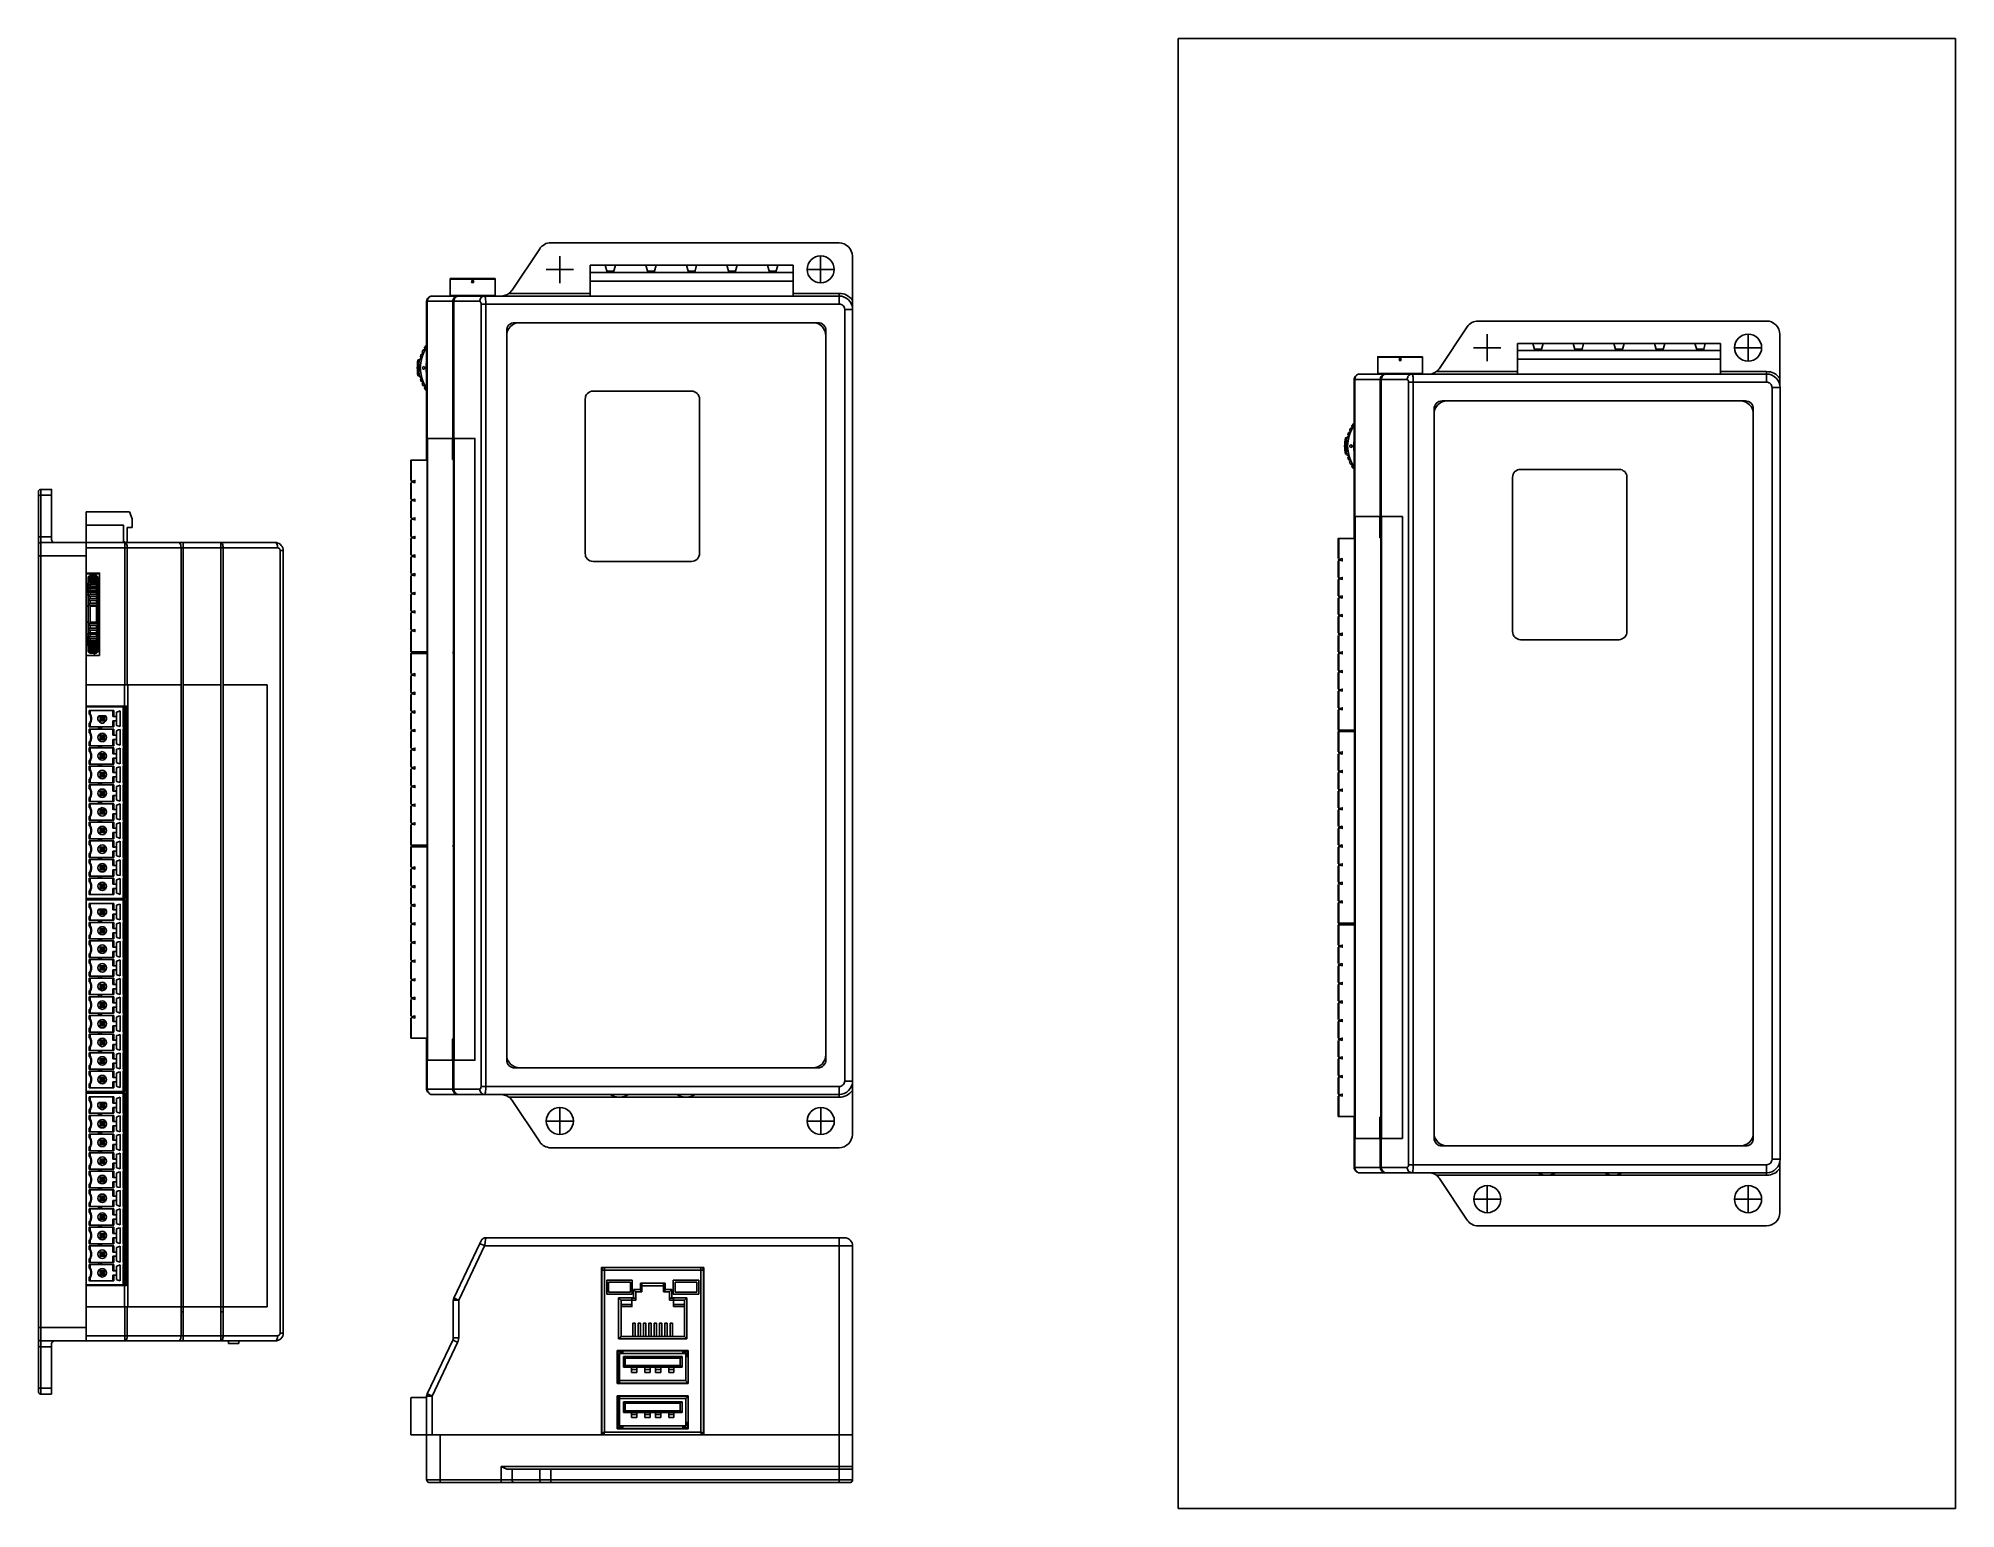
# Model space of a CAD drawing. Header units: inches. Extents: x 1.6 to 15.8, y 0 to 10.9.
import ezdxf

# ---------------------------------------------------------------- set-up
doc = ezdxf.new("R2010")
doc.units = ezdxf.units.IN
for name, color, linetype, lineweight, true_color in [('Circle Holes', 3, 'Continuous', 25, 0x00ff00), ('Hole Centers', 30, 'Continuous', 25, 0xff7f00), ('Plate', 4, 'Continuous', 25, 0x00ffff)]:
    doc.layers.add(name, color=color, linetype=linetype, lineweight=lineweight, true_color=true_color)
doc.layers.add('eg4015-datasheet(1)', color=7, linetype='Continuous')

msp = doc.modelspace()

# ---------------------------------------------------------------- linework, layer by layer
at = {"layer": 'Circle Holes'}
for centre in [(7.355, 9.166), (14.215, 8.587), (5.426, 2.867), (7.356, 2.867), (12.286, 2.289), (14.215, 2.289)]:
    msp.add_circle(centre, 0.1, dxfattribs=at)
for centre in [(5.426, 9.165), (12.285, 8.587)]:
    msp.add_arc(centre, 0.1, 0, 0, dxfattribs=at)
at = {"layer": 'eg4015-datasheet(1)', "color": 2, "true_color": 0xffff00}
for points in [[(5.359, 9.362), (5.347, 9.362), (5.334, 9.359), (5.323, 9.357), (5.312, 9.351), (5.302, 9.344), (5.292, 9.337), (5.284, 9.329), (5.277, 9.319)], [(5.359, 9.362), (7.491, 9.362)], [(7.59, 9.263), (7.587, 9.283), (7.581, 9.302), (7.573, 9.319), (7.56, 9.334), (7.545, 9.345), (7.529, 9.355), (7.51, 9.361), (7.491, 9.362)], [(5.073, 9.012), (5.277, 9.319)], [(7.59, 9.263), (7.59, 8.938)], [(4.616, 9.098), (4.773, 9.098)], [(4.616, 9.098), (4.616, 9.098), (4.616, 9.097), (4.616, 9.095)], [(4.616, 9.095), (4.773, 9.095)], [(4.616, 8.973), (4.616, 9.095)], [(4.781, 9.098), (4.773, 9.098)], [(4.773, 9.069), (4.781, 9.098)], [(4.773, 9.095), (4.773, 9.098)], [(4.781, 9.098), (4.79, 9.069)], [(4.781, 9.098), (4.79, 9.098)], [(4.79, 9.098), (4.947, 9.098)], [(4.79, 9.095), (4.79, 9.098)], [(4.79, 9.095), (4.947, 9.095)], [(4.947, 9.095), (4.947, 9.095), (4.947, 9.097), (4.947, 9.098)], [(4.947, 8.973), (4.947, 9.095)], [(5.651, 9.197), (5.651, 9.143)], [(5.651, 9.197), (5.762, 9.197)], [(5.651, 9.143), (7.151, 9.143)], [(5.651, 9.143), (5.651, 9.079)], [(7.151, 9.079), (5.651, 9.079)], [(5.651, 9.079), (5.651, 8.969)], [(5.777, 9.145), (5.762, 9.197)], [(5.762, 9.197), (5.777, 9.197), (5.801, 9.197), (5.823, 9.197), (5.838, 9.197)], [(5.826, 9.154), (5.822, 9.154), (5.801, 9.154), (5.779, 9.154), (5.774, 9.154)], [(5.824, 9.145), (5.777, 9.145)], [(5.791, 9.148), (5.809, 9.148)], [(5.791, 9.145), (5.791, 9.148)], [(5.81, 9.145), (5.809, 9.148)], [(5.838, 9.197), (5.824, 9.145)], [(6.062, 9.197), (5.838, 9.197)], [(6.077, 9.145), (6.062, 9.197)], [(6.062, 9.197), (6.077, 9.197), (6.101, 9.197), (6.123, 9.197), (6.138, 9.197)], [(6.126, 9.154), (6.122, 9.154), (6.101, 9.154), (6.079, 9.154), (6.074, 9.154)], [(6.124, 9.145), (6.077, 9.145)], [(6.091, 9.148), (6.109, 9.148)], [(6.091, 9.145), (6.091, 9.148)], [(6.11, 9.145), (6.109, 9.148)], [(6.138, 9.197), (6.124, 9.145)], [(6.362, 9.197), (6.138, 9.197)], [(6.377, 9.145), (6.362, 9.197)], [(6.362, 9.197), (6.377, 9.197), (6.401, 9.197), (6.423, 9.197), (6.438, 9.197)], [(6.426, 9.154), (6.422, 9.154), (6.401, 9.154), (6.379, 9.154), (6.374, 9.154)], [(6.424, 9.145), (6.377, 9.145)], [(6.391, 9.148), (6.409, 9.148)], [(6.391, 9.145), (6.391, 9.148)], [(6.41, 9.145), (6.409, 9.148)], [(6.438, 9.197), (6.424, 9.145)], [(6.662, 9.197), (6.438, 9.197)], [(6.677, 9.145), (6.662, 9.197)], [(6.662, 9.197), (6.677, 9.197), (6.701, 9.197), (6.723, 9.197), (6.738, 9.197)], [(6.726, 9.154), (6.722, 9.154), (6.701, 9.154), (6.679, 9.154), (6.674, 9.154)], [(6.724, 9.145), (6.677, 9.145)], [(6.691, 9.148), (6.709, 9.148), (6.71, 9.145)], [(6.691, 9.148), (6.691, 9.145)], [(6.738, 9.197), (6.724, 9.145)], [(6.962, 9.197), (6.738, 9.197)], [(6.977, 9.145), (6.962, 9.197)], [(6.962, 9.197), (6.977, 9.197), (7.001, 9.197), (7.023, 9.197), (7.038, 9.197)], [(7.026, 9.154), (7.022, 9.154), (7.001, 9.154), (6.979, 9.154), (6.974, 9.154)], [(7.024, 9.145), (6.977, 9.145)], [(6.991, 9.148), (7.009, 9.148)], [(6.991, 9.145), (6.991, 9.148)], [(7.01, 9.145), (7.009, 9.148)], [(7.038, 9.197), (7.024, 9.145)], [(7.038, 9.197), (7.151, 9.197)], [(7.151, 9.143), (7.151, 9.197)], [(7.151, 9.079), (7.151, 9.143)], [(7.151, 9.079), (7.151, 8.969)], [(4.481, 8.969), (4.473, 8.968), (4.466, 8.966), (4.459, 8.962), (4.454, 8.958), (4.448, 8.951), (4.445, 8.944), (4.442, 8.937), (4.441, 8.93)], [(4.481, 8.969), (4.474, 8.968), (4.467, 8.966), (4.462, 8.962), (4.456, 8.958), (4.451, 8.951), (4.448, 8.944), (4.447, 8.937), (4.445, 8.93)], [(4.481, 8.969), (4.67, 8.969)], [(4.616, 8.973), (4.616, 8.969)], [(4.947, 8.973), (4.616, 8.973)], [(4.67, 8.969), (4.663, 8.968), (4.656, 8.966), (4.651, 8.962), (4.645, 8.958), (4.641, 8.951), (4.637, 8.944), (4.635, 8.937), (4.634, 8.93)], [(4.638, 8.93), (4.64, 8.937), (4.641, 8.944), (4.645, 8.951), (4.649, 8.958), (4.656, 8.962), (4.663, 8.966), (4.67, 8.968), (4.679, 8.969)], [(4.642, 8.93), (4.642, 8.937), (4.645, 8.944), (4.648, 8.951), (4.652, 8.958), (4.658, 8.962), (4.665, 8.966), (4.672, 8.968), (4.679, 8.969), (4.87, 8.969)], [(4.679, 8.969), (4.677, 8.969), (4.676, 8.969), (4.674, 8.969), (4.673, 8.969), (4.672, 8.969), (4.67, 8.969)], [(4.773, 9.069), (4.79, 9.069)], [(4.834, 8.93), (4.834, 8.937), (4.837, 8.944), (4.84, 8.951), (4.844, 8.958), (4.849, 8.962), (4.856, 8.966), (4.863, 8.968), (4.87, 8.969)], [(4.87, 8.969), (7.492, 8.969)], [(4.87, 8.969), (4.872, 8.968), (4.873, 8.965), (4.874, 8.961), (4.876, 8.955), (4.877, 8.948), (4.877, 8.94), (4.879, 8.93), (4.879, 8.92), (4.879, 8.909)], [(4.947, 8.973), (4.947, 8.969)], [(4.991, 8.969), (4.991, 8.969), (5.008, 8.97), (5.034, 8.979), (5.049, 8.988)], [(5.073, 9.012), (5.07, 9.009), (5.067, 9.007), (5.065, 9.002), (5.062, 9), (5.059, 8.997), (5.056, 8.994), (5.054, 8.991), (5.049, 8.988), (5.651, 8.988)], [(7.151, 8.988), (7.492, 8.988)], [(7.492, 8.988), (7.492, 8.984), (7.492, 8.982), (7.492, 8.977), (7.492, 8.975), (7.492, 8.972), (7.492, 8.97), (7.492, 8.969)], [(7.492, 8.988), (7.506, 8.987), (7.52, 8.986), (7.534, 8.982), (7.547, 8.976), (7.559, 8.968), (7.57, 8.959), (7.58, 8.95), (7.59, 8.938), (7.59, 8.913), (7.59, 8.905), (7.59, 8.9), (7.59, 8.895), (7.59, 8.891), (7.59, 8.89)], [(7.492, 8.969), (7.512, 8.968), (7.53, 8.961), (7.548, 8.952), (7.562, 8.94), (7.574, 8.925), (7.584, 8.908), (7.59, 8.89), (7.591, 8.87), (7.59, 8.87), (7.587, 8.87), (7.581, 8.87), (7.574, 8.87), (7.565, 8.87), (7.555, 8.87), (7.544, 8.87), (7.533, 8.87), (7.531, 8.879), (7.529, 8.886), (7.526, 8.893), (7.52, 8.898), (7.515, 8.904), (7.508, 8.907), (7.501, 8.909), (7.492, 8.909)], [(7.492, 8.969), (7.492, 8.968), (7.492, 8.965), (7.492, 8.959), (7.492, 8.951), (7.492, 8.943), (7.492, 8.933), (7.492, 8.922), (7.492, 8.909)], [(4.441, 7.916), (4.441, 8.93), (4.441, 8.93), (4.442, 8.93), (4.444, 8.93), (4.445, 8.93)], [(4.634, 8.93), (4.445, 8.93)], [(4.445, 8.93), (4.445, 7.916)], [(4.634, 7.916), (4.634, 8.93), (4.635, 8.93), (4.637, 8.93), (4.638, 8.93)], [(4.638, 7.916), (4.638, 8.93), (4.638, 8.93), (4.64, 8.93), (4.641, 8.93), (4.642, 8.93)], [(4.642, 8.93), (4.642, 7.916)], [(4.834, 8.93), (4.642, 8.93)], [(4.834, 8.93), (4.835, 8.929), (4.838, 8.927), (4.84, 8.926), (4.841, 8.923), (4.842, 8.92), (4.842, 8.918), (4.844, 8.913), (4.844, 8.909)], [(4.879, 8.909), (4.873, 8.909), (4.867, 8.909), (4.863, 8.909), (4.858, 8.909), (4.854, 8.909), (4.849, 8.909), (4.847, 8.909), (4.844, 8.909)], [(4.844, 3.122), (4.844, 8.909)], [(4.879, 8.909), (4.879, 3.122)], [(7.492, 8.909), (4.879, 8.909)], [(7.533, 3.162), (7.533, 8.87)], [(7.591, 8.87), (7.591, 3.162)], [(5.13, 8.772), (5.112, 8.77), (5.092, 8.765), (5.076, 8.755), (5.06, 8.743), (5.049, 8.729), (5.04, 8.711), (5.034, 8.693), (5.033, 8.673)], [(5.033, 8.713), (5.033, 8.725), (5.037, 8.736), (5.042, 8.745), (5.049, 8.755), (5.059, 8.762), (5.069, 8.768), (5.08, 8.77), (5.091, 8.772)], [(5.033, 8.713), (5.033, 3.319)], [(7.335, 8.772), (5.091, 8.772)], [(7.394, 8.673), (7.392, 8.693), (7.387, 8.711), (7.377, 8.729), (7.366, 8.743), (7.351, 8.755), (7.334, 8.765), (7.315, 8.77), (7.297, 8.772)], [(7.335, 8.772), (7.347, 8.77), (7.358, 8.768), (7.369, 8.762), (7.377, 8.755), (7.384, 8.745), (7.39, 8.736), (7.394, 8.725), (7.394, 8.713)], [(7.394, 3.319), (7.394, 8.713)], [(11.933, 8.434), (12.137, 8.741)], [(12.219, 8.784), (12.206, 8.784), (12.194, 8.781), (12.183, 8.778), (12.172, 8.773), (12.162, 8.766), (12.152, 8.759), (12.144, 8.751), (12.137, 8.741)], [(12.219, 8.784), (14.351, 8.784)], [(14.449, 8.685), (14.447, 8.705), (14.441, 8.724), (14.433, 8.741), (14.42, 8.756), (14.405, 8.767), (14.388, 8.777), (14.37, 8.783), (14.351, 8.784)], [(14.449, 8.685), (14.449, 8.36)], [(4.392, 8.505), (4.395, 8.505), (4.398, 8.507), (4.399, 8.508), (4.399, 8.511), (4.401, 8.512), (4.401, 8.513), (4.399, 8.516), (4.398, 8.518), (4.395, 8.52)], [(4.434, 8.58), (4.417, 8.547), (4.405, 8.512), (4.397, 8.475), (4.394, 8.437), (4.397, 8.4), (4.405, 8.363), (4.417, 8.327), (4.434, 8.294)], [(4.395, 8.52), (4.395, 8.523), (4.397, 8.525), (4.397, 8.527), (4.398, 8.53), (4.398, 8.532), (4.399, 8.534), (4.401, 8.537), (4.401, 8.538)], [(4.401, 8.538), (4.404, 8.538)], [(4.404, 8.538), (4.406, 8.538), (4.409, 8.54), (4.409, 8.541), (4.41, 8.543), (4.412, 8.544), (4.412, 8.545), (4.412, 8.547), (4.412, 8.548), (4.41, 8.551), (4.409, 8.552), (4.406, 8.554)], [(4.406, 8.554), (4.408, 8.557), (4.409, 8.558), (4.41, 8.561), (4.41, 8.563), (4.412, 8.565), (4.413, 8.568), (4.415, 8.569), (4.416, 8.572)], [(4.416, 8.572), (4.419, 8.57)], [(4.419, 8.57), (4.422, 8.572), (4.424, 8.572), (4.424, 8.573), (4.426, 8.575), (4.427, 8.576), (4.427, 8.577), (4.427, 8.58), (4.426, 8.583), (4.424, 8.584), (4.423, 8.586)], [(4.423, 8.586), (4.424, 8.587), (4.426, 8.59), (4.427, 8.591), (4.429, 8.594), (4.43, 8.595), (4.431, 8.598), (4.433, 8.6), (4.434, 8.602)], [(4.441, 8.595), (4.438, 8.594), (4.435, 8.593), (4.434, 8.591), (4.433, 8.59), (4.433, 8.587), (4.433, 8.584), (4.433, 8.582), (4.434, 8.58)], [(4.434, 8.602), (4.435, 8.601), (4.438, 8.601)], [(4.441, 8.576), (4.441, 8.576), (4.44, 8.576), (4.438, 8.577), (4.437, 8.577), (4.435, 8.579), (4.434, 8.58)], [(4.438, 8.601), (4.441, 8.601), (4.442, 8.602)], [(11.476, 8.52), (11.633, 8.52)], [(11.476, 8.52), (11.476, 8.52), (11.476, 8.519), (11.476, 8.517)], [(11.476, 8.517), (11.633, 8.517)], [(11.476, 8.395), (11.476, 8.517)], [(11.641, 8.52), (11.633, 8.52)], [(11.633, 8.491), (11.641, 8.52)], [(11.633, 8.517), (11.633, 8.52)], [(11.641, 8.52), (11.649, 8.491)], [(11.641, 8.52), (11.649, 8.52)], [(11.649, 8.52), (11.806, 8.52)], [(11.649, 8.517), (11.649, 8.52)], [(11.649, 8.517), (11.806, 8.517)], [(11.806, 8.517), (11.806, 8.517), (11.806, 8.519), (11.806, 8.52)], [(11.806, 8.395), (11.806, 8.517)], [(12.51, 8.619), (12.51, 8.565)], [(12.51, 8.619), (12.622, 8.619)], [(12.51, 8.565), (14.01, 8.565)], [(12.51, 8.565), (12.51, 8.501)], [(12.637, 8.567), (12.622, 8.619)], [(12.622, 8.619), (12.637, 8.619), (12.66, 8.619), (12.683, 8.619), (12.698, 8.619)], [(12.685, 8.576), (12.681, 8.576), (12.66, 8.576), (12.638, 8.576), (12.634, 8.576)], [(12.684, 8.567), (12.637, 8.567)], [(12.651, 8.57), (12.669, 8.57)], [(12.651, 8.567), (12.651, 8.57)], [(12.67, 8.567), (12.669, 8.57)], [(12.698, 8.619), (12.684, 8.567)], [(12.922, 8.619), (12.698, 8.619)], [(12.937, 8.567), (12.922, 8.619)], [(12.922, 8.619), (12.937, 8.619), (12.96, 8.619), (12.983, 8.619), (12.998, 8.619)], [(12.985, 8.576), (12.981, 8.576), (12.96, 8.576), (12.938, 8.576), (12.934, 8.576)], [(12.984, 8.567), (12.937, 8.567)], [(12.951, 8.57), (12.969, 8.57)], [(12.951, 8.567), (12.951, 8.57)], [(12.97, 8.567), (12.969, 8.57)], [(12.998, 8.619), (12.984, 8.567)], [(13.222, 8.619), (12.998, 8.619)], [(13.237, 8.567), (13.222, 8.619)], [(13.222, 8.619), (13.237, 8.619), (13.26, 8.619), (13.283, 8.619), (13.298, 8.619)], [(13.285, 8.576), (13.281, 8.576), (13.26, 8.576), (13.238, 8.576), (13.234, 8.576)], [(13.284, 8.567), (13.237, 8.567)], [(13.251, 8.57), (13.269, 8.57)], [(13.251, 8.567), (13.251, 8.57)], [(13.27, 8.567), (13.269, 8.57)], [(13.298, 8.619), (13.284, 8.567)], [(13.522, 8.619), (13.298, 8.619)], [(13.537, 8.567), (13.522, 8.619)], [(13.522, 8.619), (13.537, 8.619), (13.56, 8.619), (13.583, 8.619), (13.598, 8.619)], [(13.585, 8.576), (13.581, 8.576), (13.56, 8.576), (13.538, 8.576), (13.534, 8.576)], [(13.584, 8.567), (13.537, 8.567)], [(13.551, 8.57), (13.569, 8.57), (13.57, 8.567)], [(13.551, 8.57), (13.551, 8.567)], [(13.598, 8.619), (13.584, 8.567)], [(13.822, 8.619), (13.598, 8.619)], [(13.837, 8.567), (13.822, 8.619)], [(13.822, 8.619), (13.837, 8.619), (13.86, 8.619), (13.883, 8.619), (13.898, 8.619)], [(13.885, 8.576), (13.881, 8.576), (13.86, 8.576), (13.838, 8.576), (13.834, 8.576)], [(13.884, 8.567), (13.837, 8.567)], [(13.851, 8.57), (13.869, 8.57)], [(13.851, 8.567), (13.851, 8.57)], [(13.87, 8.567), (13.869, 8.57)], [(13.898, 8.619), (13.884, 8.567)], [(13.898, 8.619), (14.01, 8.619)], [(14.01, 8.565), (14.01, 8.619)], [(14.01, 8.501), (14.01, 8.565)], [(4.388, 8.379), (4.377, 8.379), (4.374, 8.393), (4.372, 8.408), (4.372, 8.423), (4.37, 8.437), (4.372, 8.452), (4.372, 8.468), (4.374, 8.482), (4.377, 8.497), (4.388, 8.497)], [(4.388, 8.379), (4.385, 8.393), (4.384, 8.408), (4.383, 8.422), (4.383, 8.437), (4.383, 8.452), (4.384, 8.468), (4.385, 8.482), (4.388, 8.497)], [(4.388, 8.497), (4.388, 8.498), (4.39, 8.498), (4.39, 8.5), (4.39, 8.501), (4.39, 8.502), (4.39, 8.504), (4.391, 8.505)], [(4.391, 8.369), (4.39, 8.37), (4.39, 8.372), (4.39, 8.373), (4.39, 8.375), (4.39, 8.376), (4.388, 8.377), (4.388, 8.379)], [(4.391, 8.505), (4.392, 8.505)], [(4.395, 8.354), (4.398, 8.357), (4.399, 8.358), (4.401, 8.361), (4.401, 8.362), (4.399, 8.365), (4.399, 8.366), (4.398, 8.368), (4.395, 8.369), (4.392, 8.37), (4.391, 8.369)], [(4.441, 8.394), (4.438, 8.413), (4.438, 8.437), (4.438, 8.462), (4.441, 8.48)], [(11.341, 8.391), (11.333, 8.39), (11.326, 8.388), (11.319, 8.384), (11.313, 8.38), (11.308, 8.373), (11.305, 8.366), (11.302, 8.359), (11.301, 8.352)], [(11.341, 8.391), (11.334, 8.39), (11.327, 8.388), (11.322, 8.384), (11.316, 8.38), (11.31, 8.373), (11.308, 8.366), (11.306, 8.359), (11.305, 8.352)], [(11.341, 8.391), (11.53, 8.391)], [(11.476, 8.395), (11.476, 8.391)], [(11.806, 8.395), (11.476, 8.395)], [(11.53, 8.391), (11.523, 8.39), (11.516, 8.388), (11.51, 8.384), (11.505, 8.38), (11.501, 8.373), (11.497, 8.366), (11.495, 8.359), (11.494, 8.352)], [(11.498, 8.352), (11.499, 8.359), (11.501, 8.366), (11.505, 8.373), (11.509, 8.38), (11.516, 8.384), (11.523, 8.388), (11.53, 8.39), (11.538, 8.391)], [(11.502, 8.352), (11.502, 8.359), (11.505, 8.366), (11.508, 8.373), (11.512, 8.38), (11.517, 8.384), (11.524, 8.388), (11.531, 8.39), (11.538, 8.391), (11.73, 8.391)], [(11.538, 8.391), (11.537, 8.391), (11.535, 8.391), (11.534, 8.391), (11.533, 8.391), (11.531, 8.391), (11.53, 8.391)], [(11.633, 8.491), (11.649, 8.491)], [(11.694, 8.352), (11.694, 8.359), (11.697, 8.366), (11.699, 8.373), (11.703, 8.38), (11.709, 8.384), (11.716, 8.388), (11.723, 8.39), (11.73, 8.391)], [(11.73, 8.391), (14.352, 8.391)], [(11.73, 8.391), (11.731, 8.39), (11.733, 8.387), (11.734, 8.383), (11.735, 8.377), (11.737, 8.37), (11.737, 8.362), (11.738, 8.352), (11.738, 8.342), (11.738, 8.331)], [(11.806, 8.395), (11.806, 8.391)], [(11.851, 8.391), (11.851, 8.391), (11.867, 8.392), (11.894, 8.401), (11.909, 8.41)], [(11.933, 8.434), (11.93, 8.431), (11.927, 8.428), (11.924, 8.424), (11.922, 8.422), (11.919, 8.419), (11.916, 8.416), (11.913, 8.413), (11.909, 8.41), (12.51, 8.41)], [(14.01, 8.501), (12.51, 8.501)], [(12.51, 8.501), (12.51, 8.391)], [(14.01, 8.501), (14.01, 8.391)], [(14.01, 8.41), (14.352, 8.41)], [(14.352, 8.41), (14.352, 8.406), (14.352, 8.403), (14.352, 8.399), (14.352, 8.397), (14.352, 8.394), (14.352, 8.392), (14.352, 8.391)], [(14.352, 8.41), (14.366, 8.409), (14.38, 8.408), (14.394, 8.403), (14.406, 8.398), (14.419, 8.39), (14.43, 8.381), (14.44, 8.372), (14.449, 8.36), (14.449, 8.335), (14.449, 8.327), (14.449, 8.322), (14.449, 8.317), (14.449, 8.313), (14.449, 8.312)], [(14.352, 8.391), (14.372, 8.39), (14.39, 8.383), (14.408, 8.374), (14.422, 8.362), (14.434, 8.347), (14.444, 8.33), (14.449, 8.312), (14.451, 8.292), (14.449, 8.292), (14.447, 8.292), (14.441, 8.292), (14.434, 8.292), (14.424, 8.292), (14.415, 8.292), (14.403, 8.292), (14.392, 8.292), (14.391, 8.301), (14.388, 8.308), (14.385, 8.315), (14.38, 8.32), (14.374, 8.326), (14.367, 8.328), (14.36, 8.331), (14.352, 8.331)], [(14.352, 8.391), (14.352, 8.39), (14.352, 8.387), (14.352, 8.381), (14.352, 8.373), (14.352, 8.365), (14.352, 8.355), (14.352, 8.344), (14.352, 8.331)], [(4.401, 8.336), (4.401, 8.338), (4.399, 8.34), (4.398, 8.343), (4.398, 8.345), (4.397, 8.347), (4.397, 8.35), (4.395, 8.352), (4.395, 8.354)], [(4.406, 8.32), (4.41, 8.323), (4.412, 8.326), (4.412, 8.327), (4.412, 8.33), (4.41, 8.332), (4.41, 8.333), (4.409, 8.334), (4.406, 8.336), (4.404, 8.336), (4.401, 8.336)], [(4.416, 8.302), (4.415, 8.305), (4.413, 8.308), (4.412, 8.309), (4.41, 8.312), (4.41, 8.315), (4.409, 8.316), (4.408, 8.319), (4.406, 8.32)], [(4.423, 8.29), (4.426, 8.291), (4.427, 8.294), (4.427, 8.297), (4.427, 8.298), (4.426, 8.301), (4.424, 8.302), (4.423, 8.302), (4.42, 8.304), (4.417, 8.304), (4.416, 8.302)], [(4.434, 8.273), (4.433, 8.275), (4.431, 8.276), (4.43, 8.279), (4.429, 8.28), (4.427, 8.283), (4.426, 8.286), (4.424, 8.287), (4.423, 8.29)], [(4.434, 8.294), (4.433, 8.291), (4.433, 8.288), (4.433, 8.286), (4.434, 8.283), (4.435, 8.282), (4.437, 8.28), (4.441, 8.28)], [(4.434, 8.294), (4.434, 8.295), (4.435, 8.295), (4.437, 8.297), (4.438, 8.298), (4.44, 8.298), (4.441, 8.298)], [(4.441, 8.273), (4.441, 8.273), (4.438, 8.275), (4.435, 8.273), (4.434, 8.273)], [(5.613, 8.207), (5.615, 8.218), (5.617, 8.229), (5.623, 8.24), (5.63, 8.248), (5.64, 8.255), (5.649, 8.261), (5.66, 8.265), (5.672, 8.265)], [(6.401, 8.265), (5.672, 8.265)], [(6.401, 8.265), (6.412, 8.265), (6.423, 8.261), (6.433, 8.255), (6.442, 8.248), (6.449, 8.24), (6.455, 8.229), (6.458, 8.218), (6.459, 8.207)], [(11.301, 7.338), (11.301, 8.352), (11.301, 8.352), (11.302, 8.352), (11.303, 8.352), (11.305, 8.352)], [(11.494, 8.352), (11.305, 8.352)], [(11.305, 8.352), (11.305, 7.338)], [(11.494, 7.338), (11.494, 8.352), (11.495, 8.352), (11.497, 8.352), (11.498, 8.352)], [(11.498, 7.338), (11.498, 8.352), (11.498, 8.352), (11.499, 8.352), (11.501, 8.352), (11.502, 8.352)], [(11.502, 8.352), (11.502, 7.338)], [(11.694, 8.352), (11.502, 8.352)], [(11.694, 8.352), (11.695, 8.351), (11.698, 8.349), (11.699, 8.348), (11.701, 8.345), (11.702, 8.342), (11.702, 8.34), (11.703, 8.335), (11.703, 8.331)], [(11.738, 8.331), (11.733, 8.331), (11.727, 8.331), (11.723, 8.331), (11.717, 8.331), (11.713, 8.331), (11.709, 8.331), (11.706, 8.331), (11.703, 8.331)], [(11.703, 2.544), (11.703, 8.331)], [(11.738, 8.331), (11.738, 2.544)], [(14.352, 8.331), (11.738, 8.331)], [(14.392, 2.584), (14.392, 8.292)], [(14.451, 8.292), (14.451, 2.584)], [(5.613, 8.207), (5.613, 7.065)], [(6.459, 7.065), (6.459, 8.207)], [(11.99, 8.194), (11.972, 8.192), (11.952, 8.187), (11.935, 8.177), (11.92, 8.165), (11.909, 8.151), (11.899, 8.133), (11.894, 8.115), (11.892, 8.095)], [(11.892, 8.135), (11.892, 8.147), (11.897, 8.158), (11.902, 8.167), (11.909, 8.177), (11.919, 8.184), (11.928, 8.19), (11.94, 8.192), (11.951, 8.194)], [(11.892, 8.135), (11.892, 2.741)], [(14.195, 8.194), (11.951, 8.194)], [(14.253, 8.095), (14.252, 8.115), (14.247, 8.133), (14.237, 8.151), (14.226, 8.165), (14.21, 8.177), (14.194, 8.187), (14.174, 8.192), (14.156, 8.194)], [(14.195, 8.194), (14.206, 8.192), (14.217, 8.19), (14.228, 8.184), (14.237, 8.177), (14.244, 8.167), (14.249, 8.158), (14.253, 8.147), (14.253, 8.135)], [(14.253, 2.741), (14.253, 8.135)], [(11.252, 7.927), (11.255, 7.927), (11.258, 7.928), (11.259, 7.93), (11.259, 7.933), (11.26, 7.934), (11.26, 7.935), (11.259, 7.938), (11.258, 7.94), (11.255, 7.942)], [(11.294, 8.002), (11.277, 7.969), (11.265, 7.934), (11.256, 7.897), (11.253, 7.859), (11.256, 7.822), (11.265, 7.785), (11.277, 7.749), (11.294, 7.716)], [(11.255, 7.942), (11.255, 7.945), (11.256, 7.947), (11.256, 7.949), (11.258, 7.952), (11.258, 7.953), (11.259, 7.956), (11.26, 7.959), (11.26, 7.96)], [(11.26, 7.96), (11.263, 7.96)], [(11.263, 7.96), (11.266, 7.96), (11.269, 7.962), (11.269, 7.963), (11.27, 7.965), (11.272, 7.966), (11.272, 7.967), (11.272, 7.969), (11.272, 7.97), (11.27, 7.973), (11.269, 7.974), (11.266, 7.976)], [(11.266, 7.976), (11.267, 7.978), (11.269, 7.98), (11.27, 7.983), (11.27, 7.985), (11.272, 7.987), (11.273, 7.99), (11.274, 7.991), (11.276, 7.994)], [(11.276, 7.994), (11.278, 7.992)], [(11.278, 7.992), (11.281, 7.994), (11.284, 7.994), (11.284, 7.995), (11.285, 7.997), (11.287, 7.998), (11.287, 7.999), (11.287, 8.002), (11.285, 8.005), (11.284, 8.006), (11.283, 8.008)], [(11.283, 8.008), (11.284, 8.009), (11.285, 8.012), (11.287, 8.013), (11.288, 8.016), (11.29, 8.017), (11.291, 8.02), (11.292, 8.022), (11.294, 8.024)], [(11.301, 8.017), (11.298, 8.016), (11.295, 8.015), (11.294, 8.013), (11.292, 8.012), (11.292, 8.009), (11.292, 8.006), (11.292, 8.003), (11.294, 8.002)], [(11.294, 8.024), (11.295, 8.023), (11.298, 8.023)], [(11.301, 7.998), (11.301, 7.998), (11.299, 7.998), (11.298, 7.999), (11.297, 7.999), (11.295, 8.001), (11.294, 8.002)], [(11.298, 8.023), (11.301, 8.023), (11.302, 8.024)], [(4.441, 3.316), (4.441, 3.473), (4.441, 3.473), (4.442, 3.473), (4.444, 3.473), (4.444, 7.759), (4.442, 7.759), (4.441, 7.759), (4.441, 7.916)], [(4.445, 7.916), (4.445, 7.916), (4.444, 7.916), (4.442, 7.916), (4.441, 7.916)], [(4.633, 7.916), (4.445, 7.916)], [(4.448, 7.916), (4.448, 3.316), (4.633, 3.316)], [(4.448, 7.916), (4.633, 7.916)], [(4.633, 7.759), (4.633, 7.916)], [(4.633, 7.916), (4.634, 7.916), (4.635, 7.916), (4.637, 7.916), (4.638, 7.916)], [(4.638, 3.316), (4.638, 3.473), (4.638, 3.473), (4.64, 3.473), (4.64, 7.759), (4.64, 7.759), (4.638, 7.759), (4.638, 7.916)], [(4.642, 7.916), (4.641, 7.916), (4.64, 7.916), (4.638, 7.916)], [(4.642, 3.316), (4.798, 3.316), (4.798, 7.916), (4.642, 7.916)], [(4.644, 7.916), (4.644, 3.316), (4.798, 3.316)], [(4.644, 7.916), (4.798, 7.916)], [(4.798, 3.316), (4.798, 7.916)], [(11.248, 7.801), (11.237, 7.801), (11.234, 7.815), (11.231, 7.83), (11.231, 7.845), (11.23, 7.859), (11.231, 7.874), (11.231, 7.89), (11.234, 7.903), (11.237, 7.919), (11.248, 7.919)], [(11.248, 7.801), (11.245, 7.815), (11.244, 7.83), (11.242, 7.844), (11.242, 7.859), (11.242, 7.874), (11.244, 7.89), (11.245, 7.903), (11.248, 7.919)], [(11.248, 7.919), (11.248, 7.92), (11.249, 7.92), (11.249, 7.922), (11.249, 7.923), (11.249, 7.924), (11.249, 7.926), (11.251, 7.927)], [(11.251, 7.791), (11.249, 7.792), (11.249, 7.794), (11.249, 7.795), (11.249, 7.797), (11.249, 7.798), (11.248, 7.799), (11.248, 7.801)], [(11.251, 7.927), (11.252, 7.927)], [(11.301, 7.816), (11.298, 7.835), (11.298, 7.859), (11.298, 7.884), (11.301, 7.902)], [(4.323, 7.754), (4.323, 7.754), (4.324, 7.754), (4.326, 7.754), (4.327, 7.754)], [(4.323, 7.754), (4.323, 7.67), (4.323, 7.605)], [(4.327, 7.605), (4.327, 7.754), (4.444, 7.754)], [(4.441, 7.759), (4.441, 7.754)], [(4.638, 7.759), (4.638, 7.759), (4.637, 7.759), (4.635, 7.759), (4.634, 7.759), (4.633, 7.759)], [(4.638, 7.759), (4.638, 7.754)], [(11.255, 7.776), (11.258, 7.778), (11.259, 7.78), (11.26, 7.783), (11.26, 7.784), (11.259, 7.787), (11.259, 7.788), (11.258, 7.79), (11.255, 7.791), (11.252, 7.792), (11.251, 7.791)], [(11.26, 7.758), (11.26, 7.76), (11.259, 7.762), (11.258, 7.765), (11.258, 7.767), (11.256, 7.769), (11.256, 7.772), (11.255, 7.774), (11.255, 7.776)], [(11.266, 7.742), (11.27, 7.745), (11.272, 7.748), (11.272, 7.749), (11.272, 7.752), (11.27, 7.753), (11.27, 7.755), (11.269, 7.756), (11.266, 7.758), (11.263, 7.758), (11.26, 7.758)], [(11.276, 7.724), (11.274, 7.727), (11.273, 7.73), (11.272, 7.731), (11.27, 7.734), (11.27, 7.737), (11.269, 7.738), (11.267, 7.741), (11.266, 7.742)], [(11.283, 7.712), (11.285, 7.713), (11.287, 7.716), (11.287, 7.719), (11.287, 7.72), (11.285, 7.723), (11.284, 7.724), (11.283, 7.724), (11.28, 7.726), (11.277, 7.726), (11.276, 7.724)], [(11.294, 7.695), (11.292, 7.697), (11.291, 7.698), (11.29, 7.701), (11.288, 7.702), (11.287, 7.705), (11.285, 7.708), (11.284, 7.709), (11.283, 7.712)], [(11.294, 7.716), (11.292, 7.713), (11.292, 7.71), (11.292, 7.708), (11.294, 7.705), (11.295, 7.703), (11.297, 7.702), (11.301, 7.702)], [(11.294, 7.716), (11.294, 7.717), (11.295, 7.717), (11.297, 7.719), (11.298, 7.72), (11.299, 7.72), (11.301, 7.72)], [(11.301, 7.695), (11.301, 7.695), (11.298, 7.697), (11.295, 7.695), (11.294, 7.695)], [(12.473, 7.628), (12.474, 7.64), (12.477, 7.651), (12.483, 7.662), (12.49, 7.67), (12.499, 7.677), (12.509, 7.683), (12.52, 7.687), (12.531, 7.687)], [(13.26, 7.687), (12.531, 7.687)], [(13.26, 7.687), (13.272, 7.687), (13.283, 7.683), (13.292, 7.677), (13.302, 7.67), (13.309, 7.662), (13.315, 7.651), (13.317, 7.64), (13.319, 7.628)], [(1.569, 7.52), (1.569, 7.524), (1.57, 7.528), (1.572, 7.531), (1.574, 7.534), (1.577, 7.536), (1.581, 7.538), (1.584, 7.539), (1.588, 7.539)], [(1.569, 7.485), (1.569, 7.492), (1.569, 7.499), (1.569, 7.506), (1.569, 7.51), (1.569, 7.514), (1.569, 7.517), (1.569, 7.52)], [(1.588, 7.539), (1.588, 7.539), (1.588, 7.536), (1.588, 7.534), (1.588, 7.528), (1.588, 7.521), (1.588, 7.514), (1.588, 7.506), (1.588, 7.496)], [(1.588, 7.539), (1.667, 7.539), (1.667, 7.539), (1.667, 7.536), (1.667, 7.534), (1.667, 7.528), (1.667, 7.521), (1.667, 7.514), (1.667, 7.506), (1.667, 7.496)], [(4.323, 7.588), (4.323, 7.52), (4.323, 7.466)], [(4.327, 7.466), (4.327, 7.588)], [(12.473, 7.628), (12.473, 6.487)], [(13.319, 6.487), (13.319, 7.628)], [(1.569, 7.485), (1.569, 7.486), (1.57, 7.489), (1.572, 7.491), (1.574, 7.492), (1.577, 7.493), (1.581, 7.495), (1.584, 7.496), (1.588, 7.496)], [(1.569, 7.179), (1.569, 7.485)], [(1.588, 7.496), (1.588, 7.189)], [(1.667, 7.496), (1.588, 7.496)], [(1.667, 7.189), (1.667, 7.496)], [(4.323, 7.451), (4.323, 7.383), (4.323, 7.329)], [(4.327, 7.329), (4.327, 7.451)], [(1.923, 7.374), (2.242, 7.374)], [(1.923, 7.275), (1.923, 7.374)], [(1.923, 7.275), (2.195, 7.275)], [(1.923, 7.146), (1.923, 7.275)], [(2.195, 7.275), (2.195, 7.275), (2.197, 7.275), (2.198, 7.275), (2.198, 7.274), (2.199, 7.272)], [(2.195, 7.275), (2.199, 7.275)], [(2.199, 7.272), (2.199, 7.275)], [(2.199, 7.15), (2.199, 7.272)], [(2.262, 7.256), (2.226, 7.256), (2.226, 7.146)], [(2.242, 7.374), (2.262, 7.32)], [(2.262, 7.32), (2.262, 7.256)], [(4.323, 7.313), (4.323, 7.245), (4.323, 7.191)], [(4.327, 7.191), (4.327, 7.313)], [(11.301, 2.738), (11.301, 2.895), (11.301, 2.895), (11.302, 2.895), (11.303, 2.895), (11.303, 7.181), (11.302, 7.181), (11.301, 7.181), (11.301, 7.338)], [(11.305, 7.338), (11.305, 7.338), (11.303, 7.338), (11.302, 7.338), (11.301, 7.338)], [(11.492, 7.338), (11.305, 7.338)], [(11.308, 7.338), (11.308, 2.738), (11.492, 2.738)], [(11.308, 7.338), (11.492, 7.338)], [(11.492, 7.181), (11.492, 7.338)], [(11.492, 7.338), (11.494, 7.338), (11.495, 7.338), (11.497, 7.338), (11.498, 7.338)], [(11.498, 2.738), (11.498, 2.895), (11.498, 2.895), (11.499, 2.895), (11.499, 7.181), (11.499, 7.181), (11.498, 7.181), (11.498, 7.338)], [(11.502, 7.338), (11.501, 7.338), (11.499, 7.338), (11.498, 7.338)], [(11.502, 2.738), (11.658, 2.738), (11.658, 7.338), (11.502, 7.338)], [(11.503, 7.338), (11.503, 2.738), (11.658, 2.738)], [(11.503, 7.338), (11.658, 7.338)], [(11.658, 2.738), (11.658, 7.338)], [(1.569, 7.179), (1.569, 7.181), (1.57, 7.184), (1.572, 7.185), (1.574, 7.186), (1.577, 7.188), (1.581, 7.189), (1.584, 7.189), (1.588, 7.189)], [(1.569, 7.127), (1.569, 7.127), (1.569, 7.129), (1.569, 7.134), (1.569, 7.141), (1.569, 7.147), (1.569, 7.157), (1.569, 7.167), (1.569, 7.179)], [(1.569, 7.047), (1.569, 7.063), (1.569, 7.078), (1.569, 7.092), (1.569, 7.103), (1.569, 7.113), (1.569, 7.12), (1.569, 7.125), (1.569, 7.127), (1.569, 7.129), (1.57, 7.134), (1.572, 7.138), (1.574, 7.141), (1.577, 7.142), (1.581, 7.145), (1.584, 7.146), (1.588, 7.146), (1.588, 7.145), (1.588, 7.138), (1.588, 7.129), (1.588, 7.117), (1.588, 7.102), (1.588, 7.085), (1.588, 7.067), (1.588, 7.047)], [(1.588, 7.189), (1.588, 7.181), (1.588, 7.171), (1.588, 7.164), (1.588, 7.157), (1.588, 7.153), (1.588, 7.149), (1.588, 7.146)], [(1.588, 7.189), (1.667, 7.189)], [(1.588, 7.146), (1.923, 7.146)], [(1.667, 7.189), (1.667, 7.186), (1.667, 7.184), (1.667, 7.179), (1.667, 7.177), (1.667, 7.174), (1.667, 7.171), (1.667, 7.168), (1.667, 7.166)], [(1.687, 7.146), (1.687, 7.146), (1.68, 7.147), (1.67, 7.156), (1.667, 7.166)], [(1.923, 7.146), (2.209, 7.146), (2.209, 7.145), (2.209, 7.143), (2.209, 7.139), (2.209, 7.135), (2.209, 7.128), (2.209, 7.121), (2.209, 7.114), (2.209, 7.107)], [(1.923, 7.107), (1.923, 7.114), (1.923, 7.121), (1.923, 7.128), (1.923, 7.135), (1.923, 7.139), (1.923, 7.143), (1.923, 7.145), (1.923, 7.146)], [(1.923, 7.107), (1.923, 6.92)], [(2.209, 7.107), (1.923, 7.107)], [(2.199, 7.15), (2.209, 7.15), (2.209, 7.146)], [(2.209, 7.146), (2.213, 7.145), (2.216, 7.143), (2.219, 7.139), (2.222, 7.135), (2.223, 7.128), (2.226, 7.121), (2.226, 7.114), (2.227, 7.107)], [(2.209, 7.146), (2.606, 7.146), (2.611, 7.145), (2.613, 7.143), (2.616, 7.139), (2.619, 7.135), (2.622, 7.128), (2.623, 7.121), (2.623, 7.114), (2.624, 7.107)], [(2.209, 6.093), (2.209, 7.107)], [(2.209, 7.107), (2.212, 7.107), (2.213, 7.107), (2.216, 7.107), (2.219, 7.107), (2.22, 7.107), (2.223, 7.107), (2.224, 7.107), (2.227, 7.107), (2.227, 6.093), (2.224, 6.093), (2.223, 6.093), (2.22, 6.093), (2.219, 6.093), (2.216, 6.093), (2.213, 6.093), (2.212, 6.093), (2.209, 6.093)], [(2.624, 1.456), (2.624, 7.107), (2.227, 7.107)], [(2.641, 7.146), (2.637, 7.146), (2.633, 7.146), (2.627, 7.146), (2.623, 7.146), (2.619, 7.146), (2.615, 7.146), (2.611, 7.146), (2.606, 7.146)], [(2.624, 7.107), (2.626, 7.107), (2.629, 7.107), (2.63, 7.107), (2.633, 7.107), (2.634, 7.107), (2.637, 7.107), (2.638, 7.107), (2.641, 7.107)], [(2.641, 7.146), (2.641, 7.145), (2.641, 7.143), (2.641, 7.139), (2.641, 7.135), (2.641, 7.128), (2.641, 7.121), (2.641, 7.114), (2.641, 7.107)], [(2.641, 7.146), (2.919, 7.146)], [(2.641, 7.107), (2.641, 1.456)], [(2.919, 7.107), (2.641, 7.107)], [(2.919, 7.107), (2.919, 7.114), (2.919, 7.121), (2.919, 7.128), (2.919, 7.135), (2.919, 7.139), (2.919, 7.143), (2.919, 7.145), (2.919, 7.146)], [(2.936, 7.107), (2.936, 7.114), (2.934, 7.121), (2.933, 7.128), (2.93, 7.135), (2.927, 7.139), (2.924, 7.143), (2.922, 7.145), (2.919, 7.146)], [(2.919, 7.146), (3.32, 7.146)], [(3.338, 7.107), (2.936, 7.107)], [(3.338, 7.107), (3.337, 7.114), (3.337, 7.121), (3.335, 7.128), (3.333, 7.135), (3.33, 7.139), (3.327, 7.143), (3.324, 7.145), (3.32, 7.146)], [(3.32, 7.146), (3.331, 7.145), (3.341, 7.142), (3.351, 7.138), (3.359, 7.132), (3.366, 7.125), (3.372, 7.117), (3.376, 7.107), (3.379, 7.097), (3.38, 7.086), (3.38, 7.086), (3.379, 7.086), (3.376, 7.086), (3.374, 7.086), (3.37, 7.086), (3.366, 7.086), (3.362, 7.086), (3.358, 7.086)], [(3.338, 7.107), (3.341, 7.106), (3.345, 7.104), (3.349, 7.103), (3.352, 7.1), (3.354, 7.097), (3.356, 7.095), (3.358, 7.091), (3.358, 7.086)], [(4.323, 7.176), (4.323, 7.107), (4.323, 7.054)], [(4.327, 7.054), (4.327, 7.176)], [(11.183, 7.176), (11.183, 7.176), (11.184, 7.176), (11.185, 7.176), (11.187, 7.176)], [(11.183, 7.176), (11.183, 7.092), (11.183, 7.027)], [(11.187, 7.027), (11.187, 7.176), (11.303, 7.176)], [(11.301, 7.181), (11.301, 7.176)], [(11.498, 7.181), (11.498, 7.181), (11.497, 7.181), (11.495, 7.181), (11.494, 7.181), (11.492, 7.181)], [(11.498, 7.181), (11.498, 7.176)], [(1.588, 7.047), (1.588, 1.339), (1.584, 1.339), (1.581, 1.339), (1.577, 1.339), (1.574, 1.339), (1.572, 1.339), (1.57, 1.339), (1.569, 1.339), (1.569, 7.047)], [(1.588, 7.047), (1.584, 7.047), (1.581, 7.047), (1.577, 7.047), (1.574, 7.047), (1.572, 7.047), (1.57, 7.047), (1.569, 7.047)], [(1.923, 7.047), (1.588, 7.047)], [(1.923, 7.047), (1.923, 5.931)], [(3.358, 1.299), (3.358, 7.086)], [(3.38, 7.086), (3.38, 1.299)], [(4.323, 7.037), (4.323, 6.969), (4.323, 6.916)], [(4.327, 6.916), (4.327, 7.037)], [(5.672, 7.005), (5.66, 7.007), (5.649, 7.011), (5.64, 7.016), (5.63, 7.023), (5.623, 7.032), (5.617, 7.043), (5.615, 7.054), (5.613, 7.065)], [(5.672, 7.005), (6.401, 7.005)], [(6.459, 7.065), (6.458, 7.054), (6.455, 7.043), (6.449, 7.032), (6.442, 7.023), (6.433, 7.016), (6.423, 7.011), (6.412, 7.007), (6.401, 7.005)], [(11.183, 7.01), (11.183, 6.942), (11.183, 6.888)], [(11.187, 6.888), (11.187, 7.01)], [(2.022, 6.31), (2.022, 6.92), (1.923, 6.92)], [(2.022, 6.914), (1.923, 6.914)], [(1.929, 6.843), (1.929, 6.843), (1.923, 6.843), (1.938, 6.843)], [(1.923, 6.843), (1.929, 6.843)], [(1.938, 6.836), (1.923, 6.836)], [(1.923, 6.831), (1.938, 6.831)], [(1.923, 6.824), (1.931, 6.824)], [(1.938, 6.786), (1.931, 6.786), (1.931, 6.825), (1.938, 6.825)], [(1.938, 6.891), (1.951, 6.903)], [(1.938, 6.891), (1.938, 6.882), (1.938, 6.868), (1.938, 6.849), (1.938, 6.825), (1.938, 6.796), (1.938, 6.764), (1.938, 6.729), (1.938, 6.693), (1.938, 6.654), (1.938, 6.614), (1.938, 6.575), (1.938, 6.536), (1.938, 6.499), (1.938, 6.464), (1.938, 6.432), (1.938, 6.404), (1.938, 6.381), (1.938, 6.361), (1.938, 6.347), (1.938, 6.338)], [(1.951, 6.892), (1.947, 6.889), (1.945, 6.886), (1.944, 6.884), (1.942, 6.884), (1.942, 6.882), (1.944, 6.882)], [(1.951, 6.879), (1.947, 6.877), (1.945, 6.874), (1.944, 6.871), (1.942, 6.87), (1.942, 6.868), (1.944, 6.868)], [(1.951, 6.863), (1.947, 6.86), (1.945, 6.857), (1.944, 6.854), (1.942, 6.853), (1.942, 6.852), (1.944, 6.852), (1.944, 6.85)], [(1.951, 6.842), (1.947, 6.839), (1.945, 6.836), (1.944, 6.834), (1.942, 6.832), (1.942, 6.831), (1.944, 6.831), (1.944, 6.829), (1.945, 6.829)], [(1.951, 6.818), (1.947, 6.816), (1.945, 6.813), (1.944, 6.811), (1.942, 6.809), (1.942, 6.807), (1.944, 6.806), (1.945, 6.806)], [(1.944, 6.882), (1.944, 6.882), (1.947, 6.884), (1.949, 6.886), (1.951, 6.888)], [(1.944, 6.868), (1.945, 6.868), (1.948, 6.871), (1.951, 6.872)], [(1.944, 6.85), (1.947, 6.852), (1.949, 6.853), (1.951, 6.854)], [(1.945, 6.829), (1.947, 6.831), (1.951, 6.832)], [(1.945, 6.806), (1.948, 6.806), (1.951, 6.807)], [(1.951, 6.892), (1.951, 6.893), (1.951, 6.896), (1.951, 6.897), (1.951, 6.899), (1.951, 6.9), (1.951, 6.902), (1.951, 6.903)], [(1.951, 6.903), (1.998, 6.903)], [(1.998, 6.892), (1.951, 6.892)], [(1.951, 6.879), (1.951, 6.881), (1.951, 6.882), (1.951, 6.884), (1.951, 6.885), (1.951, 6.886), (1.951, 6.888)], [(1.951, 6.888), (1.998, 6.888)], [(1.998, 6.879), (1.951, 6.879)], [(1.951, 6.863), (1.951, 6.864), (1.951, 6.866), (1.951, 6.867), (1.951, 6.868), (1.951, 6.87), (1.951, 6.871), (1.951, 6.872)], [(1.951, 6.872), (1.998, 6.872)], [(1.998, 6.863), (1.951, 6.863)], [(1.951, 6.842), (1.951, 6.845), (1.951, 6.846), (1.951, 6.847), (1.951, 6.849), (1.951, 6.85), (1.951, 6.852), (1.951, 6.853), (1.951, 6.854)], [(1.951, 6.854), (1.998, 6.854)], [(1.998, 6.842), (1.951, 6.842)], [(1.951, 6.818), (1.951, 6.821), (1.951, 6.822), (1.951, 6.824), (1.951, 6.825), (1.951, 6.828), (1.951, 6.829), (1.951, 6.831), (1.951, 6.832)], [(1.951, 6.832), (1.998, 6.832)], [(1.998, 6.818), (1.951, 6.818)], [(1.951, 6.792), (1.951, 6.793), (1.951, 6.796), (1.951, 6.797), (1.951, 6.8), (1.951, 6.802), (1.951, 6.803), (1.951, 6.806), (1.951, 6.807)], [(1.951, 6.807), (1.998, 6.807)], [(1.998, 6.903), (2.01, 6.891)], [(1.998, 6.892), (1.998, 6.893), (1.998, 6.896), (1.998, 6.897), (1.998, 6.899), (1.998, 6.9), (1.998, 6.902), (1.998, 6.903)], [(2.005, 6.882), (2.006, 6.882), (2.006, 6.884), (2.005, 6.885), (2.004, 6.886), (2.001, 6.889), (1.998, 6.892)], [(1.998, 6.888), (2.001, 6.885), (2.002, 6.884), (2.004, 6.882), (2.005, 6.882)], [(1.998, 6.879), (1.998, 6.881), (1.998, 6.882), (1.998, 6.884), (1.998, 6.885), (1.998, 6.886), (1.998, 6.888)], [(2.005, 6.868), (2.006, 6.868), (2.006, 6.87), (2.005, 6.871), (2.004, 6.872), (2.002, 6.875), (2.001, 6.877), (1.998, 6.879)], [(1.998, 6.872), (2.002, 6.87), (2.004, 6.868), (2.005, 6.868)], [(1.998, 6.863), (1.998, 6.864), (1.998, 6.866), (1.998, 6.867), (1.998, 6.868), (1.998, 6.87), (1.998, 6.871), (1.998, 6.872)], [(2.005, 6.85), (2.005, 6.852), (2.006, 6.852), (2.006, 6.853), (2.005, 6.854), (2.005, 6.856), (2.004, 6.857), (2.001, 6.86), (1.998, 6.863)], [(1.998, 6.854), (2.002, 6.852), (2.004, 6.852), (2.005, 6.85)], [(1.998, 6.842), (1.998, 6.845), (1.998, 6.846), (1.998, 6.847), (1.998, 6.849), (1.998, 6.85), (1.998, 6.852), (1.998, 6.853), (1.998, 6.854)], [(2.004, 6.829), (2.005, 6.829), (2.006, 6.831), (2.006, 6.832), (2.005, 6.834), (2.005, 6.835), (2.004, 6.838), (2.002, 6.839), (1.998, 6.842)], [(1.998, 6.832), (2.001, 6.831), (2.004, 6.829)], [(1.998, 6.818), (1.998, 6.821), (1.998, 6.822), (1.998, 6.824), (1.998, 6.825), (1.998, 6.828), (1.998, 6.829), (1.998, 6.831), (1.998, 6.832)], [(2.004, 6.806), (2.005, 6.806), (2.006, 6.807), (2.006, 6.809), (2.005, 6.81), (2.005, 6.811), (2.004, 6.813), (2.002, 6.816), (1.998, 6.818)], [(1.998, 6.807), (2.001, 6.806), (2.004, 6.806)], [(1.998, 6.792), (1.998, 6.793), (1.998, 6.796), (1.998, 6.797), (1.998, 6.8), (1.998, 6.802), (1.998, 6.803), (1.998, 6.806), (1.998, 6.807)], [(2.005, 6.892), (2.005, 6.892), (2.005, 6.891), (2.005, 6.889), (2.008, 6.888), (2.01, 6.885)], [(2.01, 6.889), (2.006, 6.891), (2.005, 6.892)], [(2.01, 6.891), (2.01, 6.891), (2.01, 6.889)], [(2.01, 6.889), (2.01, 6.886), (2.01, 6.885)], [(2.01, 6.885), (2.01, 6.877), (2.01, 6.868), (2.01, 6.856), (2.01, 6.843), (2.01, 6.828), (2.01, 6.81), (2.01, 6.792), (2.01, 6.772)], [(2.01, 6.845), (2.013, 6.845)], [(2.013, 6.845), (2.013, 6.821)], [(2.013, 6.822), (2.013, 6.784)], [(4.323, 6.9), (4.323, 6.832), (4.323, 6.777)], [(4.327, 6.777), (4.327, 6.9)], [(11.183, 6.873), (11.183, 6.805), (11.183, 6.751)], [(11.187, 6.751), (11.187, 6.873)], [(1.923, 6.782), (1.938, 6.782)], [(1.923, 6.777), (1.938, 6.777)], [(1.923, 6.76), (1.938, 6.76)], [(1.938, 6.674), (1.923, 6.674)], [(1.931, 6.786), (1.931, 6.784)], [(1.931, 6.784), (1.938, 6.784)], [(1.944, 6.784), (1.942, 6.782), (1.942, 6.781), (1.944, 6.779)], [(1.951, 6.763), (1.947, 6.76), (1.945, 6.757), (1.944, 6.756), (1.942, 6.753), (1.942, 6.752), (1.944, 6.75), (1.944, 6.749), (1.945, 6.747), (1.947, 6.747)], [(1.951, 6.731), (1.947, 6.728), (1.945, 6.727), (1.944, 6.724), (1.942, 6.722), (1.942, 6.72), (1.944, 6.718), (1.944, 6.717), (1.945, 6.716), (1.948, 6.716)], [(1.951, 6.697), (1.947, 6.696), (1.945, 6.693), (1.944, 6.691), (1.942, 6.689), (1.942, 6.688), (1.944, 6.685), (1.944, 6.684), (1.945, 6.682), (1.949, 6.682)], [(1.951, 6.792), (1.947, 6.789), (1.945, 6.786), (1.944, 6.784)], [(1.944, 6.779), (1.944, 6.778), (1.947, 6.778)], [(1.947, 6.778), (1.949, 6.778), (1.951, 6.779)], [(1.947, 6.747), (1.951, 6.749)], [(1.948, 6.716), (1.951, 6.716)], [(1.949, 6.682), (1.951, 6.682)], [(1.998, 6.792), (1.951, 6.792)], [(1.951, 6.763), (1.951, 6.764), (1.951, 6.767), (1.951, 6.768), (1.951, 6.771), (1.951, 6.772), (1.951, 6.775), (1.951, 6.777), (1.951, 6.779)], [(1.951, 6.779), (1.998, 6.779)], [(1.998, 6.763), (1.951, 6.763)], [(1.951, 6.731), (1.951, 6.734), (1.951, 6.735), (1.951, 6.738), (1.951, 6.741), (1.951, 6.742), (1.951, 6.745), (1.951, 6.746), (1.951, 6.749)], [(1.951, 6.749), (1.998, 6.749)], [(1.998, 6.731), (1.951, 6.731)], [(1.951, 6.697), (1.951, 6.7), (1.951, 6.702), (1.951, 6.704), (1.951, 6.707), (1.951, 6.709), (1.951, 6.711), (1.951, 6.714), (1.951, 6.716)], [(1.951, 6.716), (1.998, 6.716)], [(1.998, 6.697), (1.951, 6.697)], [(1.951, 6.674), (1.951, 6.675), (1.951, 6.677), (1.951, 6.678), (1.951, 6.679), (1.951, 6.681), (1.951, 6.682)], [(1.951, 6.682), (1.998, 6.682)], [(1.951, 6.556), (1.951, 6.614), (1.951, 6.674)], [(1.951, 6.674), (1.998, 6.674)], [(2.005, 6.784), (2.004, 6.786), (2.002, 6.789), (1.998, 6.792)], [(1.998, 6.779), (2.001, 6.778), (2.002, 6.778)], [(1.998, 6.763), (1.998, 6.764), (1.998, 6.767), (1.998, 6.768), (1.998, 6.771), (1.998, 6.772), (1.998, 6.775), (1.998, 6.777), (1.998, 6.779)], [(2.002, 6.747), (2.004, 6.749), (2.005, 6.749), (2.006, 6.75), (2.006, 6.752), (2.006, 6.753), (2.005, 6.754), (2.004, 6.757), (2.002, 6.76), (2.001, 6.761), (1.998, 6.763)], [(1.998, 6.749), (2.002, 6.747)], [(1.998, 6.731), (1.998, 6.734), (1.998, 6.735), (1.998, 6.738), (1.998, 6.741), (1.998, 6.742), (1.998, 6.745), (1.998, 6.746), (1.998, 6.749)], [(2.001, 6.716), (2.004, 6.716), (2.005, 6.717), (2.005, 6.718), (2.006, 6.72), (2.006, 6.721), (2.005, 6.722), (2.005, 6.724), (2.005, 6.725), (2.002, 6.728), (2.001, 6.729), (1.998, 6.731)], [(1.998, 6.716), (2.001, 6.716)], [(1.998, 6.697), (1.998, 6.7), (1.998, 6.702), (1.998, 6.704), (1.998, 6.707), (1.998, 6.709), (1.998, 6.711), (1.998, 6.714), (1.998, 6.716)], [(1.999, 6.682), (2.002, 6.682), (2.005, 6.684), (2.005, 6.685), (2.006, 6.688), (2.006, 6.689), (2.005, 6.691), (2.004, 6.693), (2.002, 6.695), (1.998, 6.697)], [(1.998, 6.682), (1.999, 6.682)], [(1.998, 6.674), (1.998, 6.675), (1.998, 6.677), (1.998, 6.678), (1.998, 6.679), (1.998, 6.681), (1.998, 6.682)], [(1.998, 6.556), (1.998, 6.57), (1.998, 6.585), (1.998, 6.6), (1.998, 6.614), (1.998, 6.629), (1.998, 6.645), (1.998, 6.659), (1.998, 6.674)], [(2.002, 6.778), (2.005, 6.778), (2.005, 6.779)], [(2.005, 6.779), (2.006, 6.781), (2.006, 6.782), (2.005, 6.784)], [(2.009, 6.772), (2.006, 6.771), (2.005, 6.77), (2.005, 6.768), (2.005, 6.767), (2.005, 6.764), (2.006, 6.761), (2.009, 6.759), (2.01, 6.757)], [(2.01, 6.772), (2.009, 6.772)], [(2.013, 6.784), (2.01, 6.784)], [(2.01, 6.782), (2.013, 6.782)], [(2.01, 6.764), (2.01, 6.779)], [(2.01, 6.775), (2.013, 6.775)], [(2.01, 6.772), (2.01, 6.771), (2.01, 6.768), (2.01, 6.766), (2.01, 6.761), (2.01, 6.759), (2.01, 6.757)], [(2.01, 6.757), (2.01, 6.724), (2.01, 6.689), (2.01, 6.652), (2.01, 6.614), (2.01, 6.577), (2.01, 6.541), (2.01, 6.504), (2.01, 6.471)], [(2.01, 6.692), (2.01, 6.706), (2.01, 6.745), (2.01, 6.75)], [(2.013, 6.784), (2.013, 6.782)], [(2.013, 6.782), (2.013, 6.777)], [(2.013, 6.775), (2.013, 6.745), (2.013, 6.706), (2.013, 6.661), (2.013, 6.614), (2.013, 6.567), (2.013, 6.524), (2.013, 6.485), (2.013, 6.453)], [(2.013, 6.747), (2.022, 6.747)], [(4.323, 6.762), (4.323, 6.694), (4.323, 6.64)], [(4.327, 6.64), (4.327, 6.762)], [(11.183, 6.735), (11.183, 6.667), (11.183, 6.613)], [(11.187, 6.613), (11.187, 6.735)], [(1.938, 6.556), (1.923, 6.556)], [(1.951, 6.546), (1.947, 6.546), (1.945, 6.546), (1.944, 6.545), (1.942, 6.542), (1.942, 6.541), (1.944, 6.539), (1.944, 6.536), (1.945, 6.535), (1.948, 6.532), (1.951, 6.531)], [(1.998, 6.556), (1.951, 6.556)], [(1.951, 6.546), (1.951, 6.547), (1.951, 6.549), (1.951, 6.55), (1.951, 6.552), (1.951, 6.553), (1.951, 6.554), (1.951, 6.556)], [(1.998, 6.546), (1.951, 6.546)], [(1.951, 6.513), (1.951, 6.516), (1.951, 6.517), (1.951, 6.52), (1.951, 6.522), (1.951, 6.524), (1.951, 6.527), (1.951, 6.529), (1.951, 6.531)], [(1.951, 6.531), (1.998, 6.531)], [(1.998, 6.546), (1.998, 6.547), (1.998, 6.549), (1.998, 6.55), (1.998, 6.552), (1.998, 6.553), (1.998, 6.554), (1.998, 6.556)], [(1.998, 6.531), (2.002, 6.534), (2.004, 6.535), (2.005, 6.538), (2.006, 6.539), (2.006, 6.542), (2.005, 6.543), (2.005, 6.545), (2.004, 6.546), (2.001, 6.547), (1.998, 6.546)], [(1.998, 6.513), (1.998, 6.516), (1.998, 6.517), (1.998, 6.52), (1.998, 6.522), (1.998, 6.524), (1.998, 6.527), (1.998, 6.529), (1.998, 6.531)], [(2.01, 6.479), (2.01, 6.485), (2.01, 6.524), (2.01, 6.535)], [(4.323, 6.625), (4.323, 6.557), (4.323, 6.502)], [(4.327, 6.502), (4.327, 6.625)], [(11.183, 6.598), (11.183, 6.528), (11.183, 6.476)], [(11.187, 6.476), (11.187, 6.598)], [(1.938, 6.468), (1.923, 6.468)], [(1.923, 6.452), (1.938, 6.452)], [(1.923, 6.447), (1.938, 6.447)], [(1.923, 6.404), (1.931, 6.404)], [(1.923, 6.397), (1.938, 6.397)], [(1.923, 6.393), (1.938, 6.393)], [(1.938, 6.386), (1.923, 6.386)], [(1.938, 6.443), (1.931, 6.443), (1.931, 6.445)], [(1.938, 6.445), (1.931, 6.445)], [(1.931, 6.443), (1.931, 6.403)], [(1.931, 6.403), (1.938, 6.403)], [(1.951, 6.513), (1.947, 6.513), (1.945, 6.513), (1.944, 6.511), (1.942, 6.51), (1.942, 6.507), (1.944, 6.506), (1.944, 6.504), (1.945, 6.502), (1.948, 6.499), (1.951, 6.497)], [(1.951, 6.479), (1.947, 6.481), (1.945, 6.481), (1.944, 6.479), (1.942, 6.478), (1.942, 6.477), (1.944, 6.475), (1.944, 6.472), (1.945, 6.47), (1.948, 6.468), (1.951, 6.467)], [(1.951, 6.45), (1.947, 6.452), (1.945, 6.45), (1.944, 6.45), (1.942, 6.449), (1.942, 6.447), (1.944, 6.446), (1.944, 6.443), (1.945, 6.442), (1.948, 6.438), (1.951, 6.436)], [(1.951, 6.421), (1.947, 6.424), (1.945, 6.424), (1.944, 6.422), (1.942, 6.422), (1.942, 6.421), (1.944, 6.42), (1.944, 6.417), (1.945, 6.414), (1.948, 6.411), (1.951, 6.41)], [(1.951, 6.396), (1.947, 6.399), (1.945, 6.399), (1.944, 6.399), (1.942, 6.397), (1.944, 6.396), (1.944, 6.393), (1.945, 6.392), (1.948, 6.388), (1.951, 6.386)], [(1.998, 6.513), (1.951, 6.513)], [(1.951, 6.479), (1.951, 6.482), (1.951, 6.485), (1.951, 6.486), (1.951, 6.489), (1.951, 6.492), (1.951, 6.493), (1.951, 6.496), (1.951, 6.497)], [(1.951, 6.497), (1.998, 6.497)], [(1.998, 6.479), (1.951, 6.479)], [(1.951, 6.45), (1.951, 6.452), (1.951, 6.453), (1.951, 6.456), (1.951, 6.457), (1.951, 6.46), (1.951, 6.463), (1.951, 6.464), (1.951, 6.467)], [(1.951, 6.467), (1.998, 6.467)], [(1.998, 6.45), (1.951, 6.45)], [(1.951, 6.421), (1.951, 6.424), (1.951, 6.425), (1.951, 6.427), (1.951, 6.429), (1.951, 6.431), (1.951, 6.434), (1.951, 6.435), (1.951, 6.436)], [(1.951, 6.436), (1.998, 6.436)], [(1.998, 6.421), (1.951, 6.421)], [(1.951, 6.396), (1.951, 6.397), (1.951, 6.4), (1.951, 6.402), (1.951, 6.403), (1.951, 6.404), (1.951, 6.407), (1.951, 6.409), (1.951, 6.41)], [(1.951, 6.41), (1.998, 6.41)], [(1.998, 6.396), (1.951, 6.396)], [(1.951, 6.374), (1.951, 6.375), (1.951, 6.377), (1.951, 6.379), (1.951, 6.381), (1.951, 6.382), (1.951, 6.384), (1.951, 6.385), (1.951, 6.386)], [(1.951, 6.386), (1.998, 6.386)], [(1.998, 6.497), (2.002, 6.5), (2.004, 6.503), (2.005, 6.504), (2.006, 6.507), (2.006, 6.509), (2.005, 6.51), (2.005, 6.511), (2.004, 6.513), (2.001, 6.513), (1.998, 6.513)], [(1.998, 6.479), (1.998, 6.482), (1.998, 6.485), (1.998, 6.486), (1.998, 6.489), (1.998, 6.492), (1.998, 6.493), (1.998, 6.496), (1.998, 6.497)], [(1.998, 6.467), (2.002, 6.468), (2.004, 6.471), (2.005, 6.474), (2.006, 6.475), (2.006, 6.478), (2.005, 6.479), (2.004, 6.481), (2.001, 6.481), (1.998, 6.479)], [(1.998, 6.45), (1.998, 6.452), (1.998, 6.453), (1.998, 6.456), (1.998, 6.457), (1.998, 6.46), (1.998, 6.463), (1.998, 6.464), (1.998, 6.467)], [(1.998, 6.436), (2.002, 6.439), (2.004, 6.442), (2.005, 6.445), (2.006, 6.446), (2.006, 6.449), (2.005, 6.449), (2.005, 6.45), (2.004, 6.452), (2.001, 6.45), (1.998, 6.45)], [(1.998, 6.421), (1.998, 6.424), (1.998, 6.425), (1.998, 6.427), (1.998, 6.429), (1.998, 6.431), (1.998, 6.434), (1.998, 6.435), (1.998, 6.436)], [(1.998, 6.41), (2.002, 6.413), (2.004, 6.416), (2.005, 6.418), (2.006, 6.42), (2.006, 6.421), (2.005, 6.422), (2.005, 6.424), (2.004, 6.424), (2.001, 6.422), (1.998, 6.421)], [(1.998, 6.396), (1.998, 6.397), (1.998, 6.4), (1.998, 6.402), (1.998, 6.403), (1.998, 6.404), (1.998, 6.407), (1.998, 6.409), (1.998, 6.41)], [(1.998, 6.386), (2.002, 6.389), (2.004, 6.392), (2.005, 6.395), (2.006, 6.396), (2.006, 6.397), (2.005, 6.399), (2.004, 6.399), (2.001, 6.397), (1.998, 6.396)], [(1.998, 6.374), (1.998, 6.375), (1.998, 6.377), (1.998, 6.379), (1.998, 6.381), (1.998, 6.382), (1.998, 6.384), (1.998, 6.385), (1.998, 6.386)], [(2.01, 6.471), (2.006, 6.468), (2.005, 6.466), (2.005, 6.463), (2.005, 6.46), (2.005, 6.459), (2.006, 6.457), (2.008, 6.457), (2.009, 6.457)], [(2.009, 6.457), (2.01, 6.457)], [(2.013, 6.42), (2.015, 6.42), (2.016, 6.421), (2.016, 6.422), (2.013, 6.424), (2.009, 6.428)], [(2.01, 6.471), (2.01, 6.47), (2.01, 6.467), (2.01, 6.463), (2.01, 6.46), (2.01, 6.459), (2.01, 6.457)], [(2.01, 6.449), (2.01, 6.466)], [(2.01, 6.457), (2.01, 6.436), (2.01, 6.418), (2.01, 6.402), (2.01, 6.386), (2.01, 6.372), (2.01, 6.361), (2.01, 6.352), (2.01, 6.345)], [(2.01, 6.453), (2.013, 6.453)], [(2.013, 6.446), (2.01, 6.446)], [(2.013, 6.445), (2.01, 6.445)], [(2.01, 6.384), (2.013, 6.384)], [(2.013, 6.452), (2.013, 6.446)], [(2.013, 6.446), (2.013, 6.445)], [(2.013, 6.445), (2.013, 6.406)], [(2.013, 6.407), (2.013, 6.384)], [(4.323, 6.487), (4.323, 6.402), (4.323, 6.337)], [(4.444, 6.337), (4.327, 6.337), (4.327, 6.487)], [(11.183, 6.459), (11.183, 6.391), (11.183, 6.338)], [(11.187, 6.338), (11.187, 6.459)], [(12.531, 6.427), (12.52, 6.428), (12.509, 6.433), (12.499, 6.438), (12.49, 6.445), (12.483, 6.453), (12.477, 6.465), (12.474, 6.476), (12.473, 6.487)], [(12.531, 6.427), (13.26, 6.427)], [(13.319, 6.487), (13.317, 6.476), (13.315, 6.465), (13.309, 6.453), (13.302, 6.445), (13.292, 6.438), (13.283, 6.433), (13.272, 6.428), (13.26, 6.427)], [(1.923, 6.31), (1.923, 6.093)], [(2.022, 6.31), (1.923, 6.31)], [(1.951, 6.327), (1.938, 6.338)], [(1.951, 6.374), (1.947, 6.377), (1.945, 6.378), (1.944, 6.378), (1.942, 6.378), (1.942, 6.377), (1.944, 6.375), (1.944, 6.374), (1.945, 6.371), (1.948, 6.368), (1.951, 6.366)], [(1.951, 6.356), (1.947, 6.359), (1.945, 6.36), (1.944, 6.36), (1.942, 6.36), (1.944, 6.359), (1.944, 6.357), (1.945, 6.354), (1.948, 6.352), (1.951, 6.349)], [(1.951, 6.342), (1.947, 6.345), (1.945, 6.346), (1.944, 6.346), (1.942, 6.346), (1.944, 6.345), (1.944, 6.343), (1.945, 6.342), (1.948, 6.339), (1.951, 6.336)], [(1.998, 6.374), (1.951, 6.374)], [(1.951, 6.356), (1.951, 6.357), (1.951, 6.359), (1.951, 6.36), (1.951, 6.361), (1.951, 6.363), (1.951, 6.364), (1.951, 6.366)], [(1.951, 6.366), (1.998, 6.366)], [(1.998, 6.356), (1.951, 6.356)], [(1.951, 6.342), (1.951, 6.342), (1.951, 6.343), (1.951, 6.345), (1.951, 6.346), (1.951, 6.347), (1.951, 6.349)], [(1.951, 6.349), (1.998, 6.349)], [(1.998, 6.342), (1.951, 6.342)], [(1.951, 6.327), (1.951, 6.327), (1.951, 6.328), (1.951, 6.329), (1.951, 6.331), (1.951, 6.332), (1.951, 6.334), (1.951, 6.335), (1.951, 6.336)], [(1.951, 6.336), (1.998, 6.336)], [(1.998, 6.327), (1.951, 6.327)], [(1.983, 6.31), (1.983, 6.327)], [(1.983, 6.31), (1.983, 6.327)], [(1.998, 6.366), (2.002, 6.37), (2.004, 6.372), (2.005, 6.374), (2.006, 6.375), (2.006, 6.377), (2.005, 6.378), (2.004, 6.378), (2.001, 6.377), (1.998, 6.374)], [(1.998, 6.356), (1.998, 6.357), (1.998, 6.359), (1.998, 6.36), (1.998, 6.361), (1.998, 6.363), (1.998, 6.364), (1.998, 6.366)], [(1.998, 6.349), (2.002, 6.353), (2.004, 6.356), (2.005, 6.357), (2.006, 6.359), (2.006, 6.36), (2.005, 6.36), (2.004, 6.36), (2.001, 6.357), (1.998, 6.356)], [(1.998, 6.342), (1.998, 6.342), (1.998, 6.343), (1.998, 6.345), (1.998, 6.346), (1.998, 6.347), (1.998, 6.349)], [(1.998, 6.336), (2.002, 6.341), (2.004, 6.343), (2.005, 6.345), (2.006, 6.346), (2.005, 6.347), (2.005, 6.346), (2.004, 6.346), (2.001, 6.343), (1.998, 6.342)], [(2.01, 6.338), (1.998, 6.327)], [(1.998, 6.327), (1.998, 6.327), (1.998, 6.328), (1.998, 6.329), (1.998, 6.331), (1.998, 6.332), (1.998, 6.334), (1.998, 6.335), (1.998, 6.336)], [(2.01, 6.345), (2.006, 6.341), (2.005, 6.339), (2.005, 6.338), (2.005, 6.336)], [(2.005, 6.336), (2.005, 6.336), (2.008, 6.338), (2.01, 6.341)], [(2.01, 6.345), (2.01, 6.342), (2.01, 6.341)], [(2.01, 6.341), (2.01, 6.341), (2.01, 6.339), (2.01, 6.338)], [(4.327, 6.337), (4.327, 6.337), (4.326, 6.337), (4.324, 6.337), (4.323, 6.337)], [(4.323, 6.325), (4.323, 6.325), (4.324, 6.325), (4.326, 6.325), (4.327, 6.325)], [(4.323, 6.325), (4.323, 6.241), (4.323, 6.176)], [(4.327, 6.176), (4.327, 6.325), (4.444, 6.325)], [(4.441, 6.337), (4.441, 6.325)], [(4.638, 6.337), (4.638, 6.325)], [(11.183, 6.322), (11.183, 6.253), (11.183, 6.199)], [(11.187, 6.199), (11.187, 6.322)], [(4.323, 6.159), (4.323, 6.091), (4.323, 6.037)], [(4.327, 6.037), (4.327, 6.159)], [(11.183, 6.184), (11.183, 6.116), (11.183, 6.062)], [(11.187, 6.062), (11.187, 6.184)], [(1.923, 6.093), (1.923, 5.936)], [(1.923, 6.093), (2.205, 6.093)], [(2.209, 6.093), (1.923, 6.093)], [(2.205, 1.493), (2.205, 1.65), (2.206, 1.65), (2.209, 1.65), (2.211, 1.65), (2.212, 1.65), (2.213, 1.65), (2.215, 1.65), (2.217, 1.65), (2.219, 1.65), (2.219, 5.936), (2.217, 5.936), (2.215, 5.936), (2.213, 5.936), (2.212, 5.936), (2.211, 5.936), (2.209, 5.936), (2.206, 5.936), (2.205, 5.936), (2.205, 6.093)], [(2.62, 6.093), (2.227, 6.093)], [(2.23, 6.093), (2.23, 1.493)], [(2.23, 6.093), (2.62, 6.093)], [(2.645, 6.093), (2.913, 6.093)], [(2.919, 6.093), (2.645, 6.093)], [(3.262, 6.093), (2.936, 6.093)], [(2.94, 6.093), (3.262, 6.093)], [(3.262, 1.493), (3.262, 6.093)], [(3.262, 1.493), (3.262, 6.093)], [(4.323, 6.022), (4.323, 5.954), (4.323, 5.9)], [(4.327, 5.9), (4.327, 6.022)], [(11.183, 6.047), (11.183, 5.978), (11.183, 5.924)], [(11.187, 5.924), (11.187, 6.047)], [(2.205, 5.936), (1.923, 5.936)], [(2.195, 4.514), (1.923, 4.514), (1.923, 5.307), (1.923, 5.931), (2.195, 5.931)], [(1.945, 5.904), (2.047, 5.904), (2.126, 5.904)], [(1.945, 5.904), (1.945, 5.888), (1.945, 5.877), (1.951, 5.868), (1.955, 5.86), (1.956, 5.852), (1.958, 5.843), (1.956, 5.834), (1.955, 5.825), (1.951, 5.817), (1.945, 5.809), (1.945, 5.793), (1.945, 5.782), (1.984, 5.782), (2.013, 5.782)], [(1.951, 5.878), (1.945, 5.877)], [(1.951, 5.904), (1.951, 5.878)], [(1.951, 5.807), (1.956, 5.816), (1.959, 5.824), (1.962, 5.834), (1.962, 5.843), (1.962, 5.852), (1.959, 5.861), (1.956, 5.87), (1.951, 5.878)], [(1.983, 5.931), (1.983, 5.936)], [(1.983, 5.931), (1.983, 5.936)], [(2.047, 5.847), (2.036, 5.847), (2.026, 5.859), (2.058, 5.859)], [(2.026, 5.827), (2.026, 5.859)], [(2.058, 5.827), (2.026, 5.827), (2.036, 5.838)], [(2.036, 5.847), (2.036, 5.838)], [(2.036, 5.838), (2.047, 5.838)], [(2.12, 5.904), (2.12, 5.859)], [(2.12, 5.859), (2.126, 5.859)], [(2.126, 5.827), (2.12, 5.827)], [(2.12, 5.782), (2.12, 5.827)], [(2.126, 5.904), (2.126, 5.878), (2.126, 5.859)], [(2.126, 5.859), (2.133, 5.859), (2.138, 5.859)], [(2.126, 5.827), (2.126, 5.802), (2.126, 5.782)], [(2.126, 5.827), (2.133, 5.827), (2.138, 5.827), (2.14, 5.827), (2.141, 5.827), (2.142, 5.825), (2.144, 5.825), (2.145, 5.824), (2.145, 5.822), (2.147, 5.821), (2.147, 5.82), (2.147, 5.804), (2.147, 5.793)], [(2.138, 5.859), (2.14, 5.859), (2.141, 5.859), (2.142, 5.86), (2.144, 5.861), (2.145, 5.861), (2.145, 5.863), (2.147, 5.866), (2.147, 5.867)], [(2.147, 5.892), (2.162, 5.897), (2.173, 5.902)], [(2.147, 5.892), (2.147, 5.878), (2.147, 5.867)], [(2.147, 5.82), (2.147, 5.867)], [(2.173, 5.902), (2.173, 5.836), (2.173, 5.784)], [(2.195, 5.931), (2.195, 5.847), (2.195, 5.782)], [(2.195, 5.931), (2.195, 5.931), (2.197, 5.931), (2.198, 5.931), (2.199, 5.931)], [(2.199, 5.782), (2.199, 5.931)], [(2.199, 5.931), (2.209, 5.931)], [(2.209, 4.514), (2.209, 5.931)], [(4.323, 5.884), (4.323, 5.816), (4.323, 5.762)], [(4.327, 5.762), (4.327, 5.884)], [(11.183, 5.909), (11.183, 5.824), (11.183, 5.759)], [(11.303, 5.759), (11.187, 5.759), (11.187, 5.909)], [(1.945, 5.809), (1.951, 5.807)], [(1.945, 5.766), (1.984, 5.766), (2.013, 5.766)], [(1.945, 5.766), (1.945, 5.75), (1.945, 5.739), (1.951, 5.731), (1.955, 5.722), (1.956, 5.714), (1.958, 5.704), (1.956, 5.696), (1.955, 5.688), (1.951, 5.679), (1.945, 5.671), (1.945, 5.656), (1.945, 5.643), (1.984, 5.643), (2.013, 5.643), (2.013, 5.635), (2.013, 5.628)], [(1.951, 5.766), (1.951, 5.741), (1.945, 5.739)], [(1.951, 5.782), (1.951, 5.807)], [(1.951, 5.67), (1.956, 5.678), (1.959, 5.686), (1.962, 5.696), (1.962, 5.704), (1.962, 5.714), (1.959, 5.724), (1.956, 5.732), (1.951, 5.741)], [(2.013, 5.782), (2.076, 5.782), (2.126, 5.782)], [(2.013, 5.781), (2.029, 5.777), (2.041, 5.774)], [(2.013, 5.781), (2.013, 5.772), (2.013, 5.767)], [(2.041, 5.774), (2.026, 5.77), (2.013, 5.767)], [(2.013, 5.766), (2.076, 5.766), (2.126, 5.766)], [(2.047, 5.71), (2.036, 5.71), (2.026, 5.721), (2.058, 5.721)], [(2.026, 5.689), (2.026, 5.721)], [(2.058, 5.689), (2.026, 5.689), (2.036, 5.7)], [(2.036, 5.71), (2.036, 5.7)], [(2.036, 5.7), (2.047, 5.7)], [(2.12, 5.766), (2.12, 5.721)], [(2.12, 5.721), (2.126, 5.721)], [(2.126, 5.689), (2.12, 5.689)], [(2.12, 5.643), (2.12, 5.689)], [(2.126, 5.766), (2.126, 5.741), (2.126, 5.721)], [(2.126, 5.721), (2.133, 5.721), (2.138, 5.721)], [(2.126, 5.689), (2.126, 5.664), (2.126, 5.643)], [(2.126, 5.689), (2.133, 5.689), (2.138, 5.689), (2.14, 5.689), (2.141, 5.689), (2.142, 5.688), (2.144, 5.686), (2.145, 5.686), (2.145, 5.685), (2.147, 5.682), (2.147, 5.681), (2.147, 5.667), (2.147, 5.656)], [(2.138, 5.721), (2.14, 5.721), (2.141, 5.721), (2.142, 5.722), (2.144, 5.722), (2.145, 5.724), (2.145, 5.725), (2.147, 5.727), (2.147, 5.728)], [(2.173, 5.784), (2.158, 5.789), (2.147, 5.793)], [(2.147, 5.754), (2.162, 5.76), (2.173, 5.764)], [(2.147, 5.754), (2.147, 5.741), (2.147, 5.728)], [(2.147, 5.681), (2.147, 5.728)], [(2.173, 5.764), (2.173, 5.697), (2.173, 5.646)], [(2.195, 5.766), (2.195, 5.697), (2.195, 5.643)], [(2.199, 5.766), (2.199, 5.782)], [(2.199, 5.643), (2.199, 5.766)], [(4.323, 5.747), (4.323, 5.679), (4.323, 5.625)], [(4.327, 5.625), (4.327, 5.747)], [(11.187, 5.759), (11.187, 5.759), (11.185, 5.759), (11.184, 5.759), (11.183, 5.759)], [(11.183, 5.747), (11.183, 5.747), (11.184, 5.747), (11.185, 5.747), (11.187, 5.747)], [(11.183, 5.747), (11.183, 5.663), (11.183, 5.598)], [(11.187, 5.598), (11.187, 5.747), (11.303, 5.747)], [(11.301, 5.759), (11.301, 5.747)], [(11.498, 5.759), (11.498, 5.747)], [(1.945, 5.671), (1.951, 5.67)], [(1.945, 5.628), (2.047, 5.628), (2.126, 5.628)], [(1.945, 5.628), (1.945, 5.613), (1.945, 5.6), (1.951, 5.593), (1.955, 5.585), (1.956, 5.577), (1.958, 5.567), (1.956, 5.559), (1.955, 5.549), (1.951, 5.541), (1.945, 5.534), (1.945, 5.518), (1.945, 5.506), (2.047, 5.506), (2.126, 5.506)], [(1.951, 5.628), (1.951, 5.603), (1.945, 5.6)], [(1.945, 5.534), (1.951, 5.532)], [(1.951, 5.643), (1.951, 5.67)], [(1.951, 5.532), (1.956, 5.539), (1.959, 5.549), (1.962, 5.557), (1.962, 5.567), (1.962, 5.577), (1.959, 5.586), (1.956, 5.595), (1.951, 5.603)], [(1.951, 5.506), (1.951, 5.532)], [(2.013, 5.643), (2.029, 5.639), (2.041, 5.636)], [(2.013, 5.643), (2.076, 5.643), (2.126, 5.643)], [(2.041, 5.636), (2.026, 5.632), (2.013, 5.628)], [(2.026, 5.584), (2.036, 5.572)], [(2.026, 5.584), (2.058, 5.584)], [(2.026, 5.552), (2.026, 5.584)], [(2.036, 5.561), (2.026, 5.552)], [(2.058, 5.552), (2.026, 5.552)], [(2.047, 5.572), (2.036, 5.572)], [(2.036, 5.572), (2.036, 5.561)], [(2.036, 5.561), (2.047, 5.561)], [(2.058, 5.584), (2.047, 5.572)], [(2.047, 5.561), (2.047, 5.572)], [(2.047, 5.561), (2.058, 5.552)], [(2.058, 5.584), (2.058, 5.552)], [(2.12, 5.628), (2.12, 5.584)], [(2.12, 5.584), (2.126, 5.584)], [(2.126, 5.552), (2.12, 5.552)], [(2.12, 5.506), (2.12, 5.552)], [(2.126, 5.628), (2.126, 5.603), (2.126, 5.584)], [(2.126, 5.584), (2.133, 5.584), (2.138, 5.584)], [(2.126, 5.552), (2.126, 5.527), (2.126, 5.506)], [(2.126, 5.552), (2.133, 5.552), (2.138, 5.552)], [(2.138, 5.584), (2.14, 5.584), (2.141, 5.584), (2.142, 5.584), (2.144, 5.585), (2.145, 5.586), (2.145, 5.588), (2.147, 5.589), (2.147, 5.591)], [(2.138, 5.552), (2.14, 5.552), (2.141, 5.55), (2.142, 5.55), (2.144, 5.549), (2.145, 5.547), (2.145, 5.546), (2.147, 5.545), (2.147, 5.543), (2.147, 5.529), (2.147, 5.518)], [(2.173, 5.646), (2.158, 5.652), (2.147, 5.656)], [(2.147, 5.617), (2.162, 5.621), (2.173, 5.625)], [(2.147, 5.617), (2.147, 5.602), (2.147, 5.591)], [(2.147, 5.543), (2.147, 5.591)], [(2.173, 5.625), (2.173, 5.56), (2.173, 5.509)], [(2.195, 5.628), (2.195, 5.56), (2.195, 5.506)], [(2.199, 5.628), (2.199, 5.643)], [(2.199, 5.506), (2.199, 5.628)], [(4.323, 5.609), (4.323, 5.54), (4.323, 5.487)], [(4.327, 5.487), (4.327, 5.609)], [(11.183, 5.581), (11.183, 5.513), (11.183, 5.459)], [(11.187, 5.459), (11.187, 5.581)], [(1.945, 5.491), (1.984, 5.491), (2.013, 5.491)], [(1.945, 5.491), (1.945, 5.475), (1.945, 5.463), (1.951, 5.456), (1.955, 5.447), (1.956, 5.438), (1.958, 5.429), (1.956, 5.42), (1.955, 5.411), (1.951, 5.403), (1.945, 5.396), (1.945, 5.381), (1.945, 5.368), (1.984, 5.368), (2.013, 5.368), (2.013, 5.36), (2.013, 5.353)], [(1.951, 5.491), (1.951, 5.464), (1.945, 5.463)], [(1.945, 5.396), (1.951, 5.393)], [(1.951, 5.393), (1.956, 5.402), (1.959, 5.411), (1.962, 5.42), (1.962, 5.429), (1.962, 5.439), (1.959, 5.447), (1.956, 5.457), (1.951, 5.464)], [(1.951, 5.368), (1.951, 5.393)], [(2.013, 5.506), (2.029, 5.502), (2.041, 5.499)], [(2.013, 5.506), (2.013, 5.497), (2.013, 5.491)], [(2.041, 5.499), (2.026, 5.495), (2.013, 5.491)], [(2.013, 5.491), (2.076, 5.491), (2.126, 5.491)], [(2.047, 5.435), (2.036, 5.435), (2.026, 5.445), (2.058, 5.445)], [(2.026, 5.414), (2.026, 5.445)], [(2.058, 5.414), (2.026, 5.414), (2.036, 5.424)], [(2.036, 5.435), (2.036, 5.424)], [(2.036, 5.424), (2.047, 5.424)], [(2.12, 5.491), (2.12, 5.445), (2.126, 5.445)], [(2.126, 5.414), (2.12, 5.414)], [(2.12, 5.368), (2.12, 5.414)], [(2.126, 5.491), (2.126, 5.466), (2.126, 5.445)], [(2.126, 5.445), (2.133, 5.445), (2.138, 5.445)], [(2.126, 5.414), (2.126, 5.388), (2.126, 5.368)], [(2.126, 5.414), (2.133, 5.414), (2.138, 5.414), (2.14, 5.414), (2.141, 5.413), (2.142, 5.413), (2.144, 5.411), (2.145, 5.41), (2.145, 5.409), (2.147, 5.407), (2.147, 5.406), (2.147, 5.392), (2.147, 5.379)], [(2.138, 5.445), (2.14, 5.445), (2.141, 5.446), (2.142, 5.446), (2.144, 5.447), (2.145, 5.449), (2.145, 5.45), (2.147, 5.452), (2.147, 5.453)], [(2.173, 5.509), (2.158, 5.514), (2.147, 5.518)], [(2.147, 5.479), (2.162, 5.484), (2.173, 5.488)], [(2.147, 5.479), (2.147, 5.464), (2.147, 5.453)], [(2.147, 5.406), (2.147, 5.453)], [(2.173, 5.488), (2.173, 5.422), (2.173, 5.371)], [(2.195, 5.491), (2.195, 5.422), (2.195, 5.368)], [(2.199, 5.491), (2.199, 5.506)], [(2.199, 5.368), (2.199, 5.491)], [(4.323, 5.47), (4.323, 5.402), (4.323, 5.348)], [(4.327, 5.348), (4.327, 5.47)], [(11.183, 5.444), (11.183, 5.376), (11.183, 5.322)], [(11.187, 5.322), (11.187, 5.444)], [(1.945, 5.353), (1.984, 5.353), (2.013, 5.353)], [(1.945, 5.353), (1.945, 5.338), (1.945, 5.325), (1.951, 5.318), (1.955, 5.31), (1.956, 5.3), (1.958, 5.292), (1.956, 5.282), (1.955, 5.274), (1.951, 5.266), (1.945, 5.259), (1.945, 5.242), (1.945, 5.231), (1.984, 5.231), (2.013, 5.231)], [(1.951, 5.353), (1.951, 5.327), (1.945, 5.325)], [(1.945, 5.259), (1.951, 5.256)], [(1.951, 5.256), (1.956, 5.264), (1.959, 5.272), (1.962, 5.282), (1.962, 5.292), (1.962, 5.302), (1.959, 5.31), (1.956, 5.318), (1.951, 5.327)], [(1.951, 5.231), (1.951, 5.256)], [(2.013, 5.368), (2.029, 5.364), (2.041, 5.36)], [(2.013, 5.368), (2.076, 5.368), (2.126, 5.368)], [(2.041, 5.36), (2.026, 5.356), (2.013, 5.353)], [(2.013, 5.353), (2.076, 5.353), (2.126, 5.353)], [(2.026, 5.307), (2.036, 5.296)], [(2.026, 5.307), (2.058, 5.307), (2.047, 5.296)], [(2.026, 5.275), (2.026, 5.307)], [(2.036, 5.286), (2.047, 5.286), (2.058, 5.275), (2.026, 5.275)], [(2.036, 5.286), (2.026, 5.275)], [(2.047, 5.296), (2.036, 5.296)], [(2.036, 5.296), (2.036, 5.286)], [(2.047, 5.286), (2.047, 5.296)], [(2.058, 5.307), (2.058, 5.275)], [(2.12, 5.353), (2.12, 5.307), (2.126, 5.307)], [(2.126, 5.275), (2.12, 5.275)], [(2.12, 5.231), (2.12, 5.275)], [(2.126, 5.353), (2.126, 5.327), (2.126, 5.307)], [(2.126, 5.307), (2.133, 5.307), (2.138, 5.307)], [(2.126, 5.275), (2.126, 5.25), (2.126, 5.231)], [(2.126, 5.275), (2.133, 5.275), (2.138, 5.275), (2.14, 5.275), (2.141, 5.275), (2.142, 5.274), (2.144, 5.274), (2.145, 5.272), (2.145, 5.271), (2.147, 5.27), (2.147, 5.268), (2.147, 5.253), (2.147, 5.242)], [(2.138, 5.307), (2.14, 5.307), (2.141, 5.309), (2.142, 5.309), (2.144, 5.31), (2.145, 5.311), (2.145, 5.313), (2.147, 5.314), (2.147, 5.316)], [(2.173, 5.371), (2.158, 5.375), (2.147, 5.379)], [(2.147, 5.341), (2.162, 5.346), (2.173, 5.35)], [(2.147, 5.341), (2.147, 5.327), (2.147, 5.316)], [(2.147, 5.268), (2.147, 5.316)], [(2.173, 5.35), (2.173, 5.285), (2.173, 5.234)], [(2.195, 5.353), (2.195, 5.284), (2.195, 5.231)], [(2.199, 5.353), (2.199, 5.368)], [(2.199, 5.231), (2.199, 5.353)], [(4.323, 5.333), (4.323, 5.265), (4.323, 5.211)], [(4.327, 5.211), (4.327, 5.333)], [(11.183, 5.306), (11.183, 5.238), (11.183, 5.184)], [(11.187, 5.184), (11.187, 5.306)], [(1.945, 5.214), (2.047, 5.214), (2.126, 5.214)], [(1.945, 5.214), (1.945, 5.199), (1.945, 5.188), (1.951, 5.179), (1.955, 5.171), (1.956, 5.163), (1.958, 5.154), (1.956, 5.145), (1.955, 5.136), (1.951, 5.128), (1.945, 5.12), (1.945, 5.104), (1.945, 5.093), (2.047, 5.093), (2.126, 5.093)], [(1.951, 5.214), (1.951, 5.189), (1.945, 5.188)], [(1.945, 5.12), (1.951, 5.118)], [(1.951, 5.118), (1.956, 5.127), (1.959, 5.135), (1.962, 5.145), (1.962, 5.154), (1.962, 5.163), (1.959, 5.172), (1.956, 5.181), (1.951, 5.189)], [(1.951, 5.093), (1.951, 5.118)], [(2.013, 5.231), (2.076, 5.231), (2.126, 5.231)], [(2.013, 5.229), (2.013, 5.222), (2.013, 5.216)], [(2.013, 5.229), (2.029, 5.225), (2.041, 5.222)], [(2.041, 5.222), (2.026, 5.218), (2.013, 5.216)], [(2.026, 5.17), (2.036, 5.159)], [(2.026, 5.17), (2.058, 5.17)], [(2.026, 5.138), (2.026, 5.17)], [(2.036, 5.149), (2.047, 5.149), (2.058, 5.138), (2.026, 5.138)], [(2.036, 5.149), (2.026, 5.138)], [(2.047, 5.159), (2.036, 5.159)], [(2.036, 5.159), (2.036, 5.149)], [(2.058, 5.17), (2.047, 5.159)], [(2.047, 5.149), (2.047, 5.159)], [(2.058, 5.17), (2.058, 5.138)], [(2.12, 5.214), (2.12, 5.17), (2.126, 5.17)], [(2.126, 5.138), (2.12, 5.138)], [(2.12, 5.093), (2.12, 5.138)], [(2.126, 5.214), (2.126, 5.189), (2.126, 5.17)], [(2.126, 5.17), (2.133, 5.17), (2.138, 5.17)], [(2.126, 5.138), (2.126, 5.113), (2.126, 5.093)], [(2.126, 5.138), (2.133, 5.138), (2.138, 5.138), (2.14, 5.138), (2.141, 5.138), (2.142, 5.136), (2.144, 5.136), (2.145, 5.135), (2.145, 5.134), (2.147, 5.132), (2.147, 5.131), (2.147, 5.116), (2.147, 5.104)], [(2.138, 5.17), (2.14, 5.17), (2.141, 5.17), (2.142, 5.171), (2.144, 5.172), (2.145, 5.172), (2.145, 5.174), (2.147, 5.175), (2.147, 5.178)], [(2.173, 5.234), (2.158, 5.238), (2.147, 5.242)], [(2.147, 5.203), (2.162, 5.209), (2.173, 5.213)], [(2.147, 5.203), (2.147, 5.189), (2.147, 5.178)], [(2.147, 5.131), (2.147, 5.178)], [(2.173, 5.213), (2.173, 5.146), (2.173, 5.095)], [(2.195, 5.214), (2.195, 5.146), (2.195, 5.093)], [(2.199, 5.214), (2.199, 5.231)], [(2.199, 5.093), (2.199, 5.214)], [(2.219, 5.221), (2.209, 5.221)], [(4.323, 5.195), (4.323, 5.127), (4.323, 5.073)], [(4.327, 5.073), (4.327, 5.195)], [(11.183, 5.169), (11.183, 5.101), (11.183, 5.047)], [(11.187, 5.047), (11.187, 5.169)], [(1.945, 5.077), (1.984, 5.077), (2.013, 5.077)], [(1.945, 5.077), (1.945, 5.061), (1.945, 5.05), (1.951, 5.042), (1.955, 5.034), (1.956, 5.025), (1.958, 5.016), (1.956, 5.007), (1.955, 4.997), (1.951, 4.991), (1.945, 4.982), (1.945, 4.967), (1.945, 4.954), (1.984, 4.954), (2.013, 4.954), (2.013, 4.946), (2.013, 4.939)], [(1.951, 5.077), (1.951, 5.052), (1.945, 5.05)], [(1.945, 4.982), (1.951, 4.981)], [(1.951, 4.981), (1.956, 4.989), (1.959, 4.997), (1.962, 5.007), (1.962, 5.016), (1.962, 5.025), (1.959, 5.035), (1.956, 5.043), (1.951, 5.052)], [(1.951, 4.954), (1.951, 4.981)], [(2.013, 5.092), (2.029, 5.088), (2.041, 5.085)], [(2.013, 5.092), (2.013, 5.084), (2.013, 5.078)], [(2.041, 5.085), (2.026, 5.081), (2.013, 5.078)], [(2.013, 5.077), (2.076, 5.077), (2.126, 5.077)], [(2.047, 5.021), (2.036, 5.021), (2.026, 5.032), (2.058, 5.032)], [(2.026, 5), (2.026, 5.032)], [(2.058, 5), (2.026, 5), (2.036, 5.011)], [(2.036, 5.021), (2.036, 5.011)], [(2.036, 5.011), (2.047, 5.011)], [(2.12, 5.077), (2.12, 5.032)], [(2.12, 5.032), (2.126, 5.032)], [(2.126, 5), (2.12, 5)], [(2.12, 4.954), (2.12, 5)], [(2.126, 5.077), (2.126, 5.052), (2.126, 5.032)], [(2.126, 5.032), (2.133, 5.032), (2.138, 5.032)], [(2.126, 5), (2.126, 4.975), (2.126, 4.954)], [(2.126, 5), (2.133, 5), (2.138, 5)], [(2.138, 5.032), (2.14, 5.032), (2.141, 5.032), (2.142, 5.034), (2.144, 5.034), (2.145, 5.035), (2.145, 5.036), (2.147, 5.038), (2.147, 5.039)], [(2.138, 5), (2.14, 5), (2.141, 5), (2.142, 4.999), (2.144, 4.997), (2.145, 4.996), (2.145, 4.995), (2.147, 4.993), (2.147, 4.992), (2.147, 4.978), (2.147, 4.967)], [(2.173, 5.095), (2.158, 5.1), (2.147, 5.104)], [(2.147, 5.066), (2.162, 5.071), (2.173, 5.075)], [(2.147, 5.066), (2.147, 5.052), (2.147, 5.039)], [(2.147, 4.992), (2.147, 5.039)], [(2.173, 4.957), (2.158, 4.963), (2.147, 4.967)], [(2.173, 5.075), (2.173, 5.009), (2.173, 4.957)], [(2.195, 5.077), (2.195, 5.009), (2.195, 4.954)], [(2.199, 5.077), (2.199, 5.093)], [(2.199, 4.954), (2.199, 5.077)], [(4.323, 5.058), (4.323, 4.973), (4.323, 4.908)], [(4.444, 4.908), (4.327, 4.908), (4.327, 5.058)], [(11.183, 5.031), (11.183, 4.962), (11.183, 4.909)], [(11.187, 4.909), (11.187, 5.031)], [(1.945, 4.939), (2.047, 4.939), (2.126, 4.939)], [(1.945, 4.939), (1.945, 4.924), (1.945, 4.911), (1.951, 4.904), (1.955, 4.896), (1.956, 4.888), (1.958, 4.878), (1.956, 4.87), (1.955, 4.86), (1.951, 4.852), (1.945, 4.845), (1.945, 4.829), (1.945, 4.817), (2.047, 4.817), (2.126, 4.817)], [(1.951, 4.939), (1.951, 4.914), (1.945, 4.911)], [(1.945, 4.845), (1.951, 4.843)], [(1.951, 4.843), (1.956, 4.85), (1.959, 4.86), (1.962, 4.868), (1.962, 4.878), (1.962, 4.888), (1.959, 4.897), (1.956, 4.906), (1.951, 4.914)], [(1.951, 4.817), (1.951, 4.843)], [(2.013, 4.954), (2.029, 4.95), (2.041, 4.947)], [(2.013, 4.954), (2.076, 4.954), (2.126, 4.954)], [(2.041, 4.947), (2.026, 4.943), (2.013, 4.939)], [(2.026, 4.893), (2.036, 4.884)], [(2.026, 4.893), (2.058, 4.893), (2.047, 4.884)], [(2.026, 4.863), (2.026, 4.893)], [(2.036, 4.872), (2.047, 4.872), (2.058, 4.863), (2.026, 4.863)], [(2.036, 4.872), (2.026, 4.863)], [(2.047, 4.884), (2.036, 4.884)], [(2.036, 4.884), (2.036, 4.872)], [(2.047, 4.872), (2.047, 4.884)], [(2.058, 4.893), (2.058, 4.863)], [(2.12, 4.939), (2.12, 4.893), (2.126, 4.893)], [(2.126, 4.863), (2.12, 4.863)], [(2.12, 4.817), (2.12, 4.863)], [(2.126, 4.939), (2.126, 4.914), (2.126, 4.893)], [(2.126, 4.893), (2.133, 4.893), (2.138, 4.893)], [(2.126, 4.863), (2.126, 4.838), (2.126, 4.817)], [(2.126, 4.863), (2.133, 4.863), (2.138, 4.863), (2.14, 4.863), (2.141, 4.861), (2.142, 4.861), (2.144, 4.86), (2.145, 4.859), (2.145, 4.857), (2.147, 4.856), (2.147, 4.854), (2.147, 4.841), (2.147, 4.829)], [(2.138, 4.893), (2.14, 4.895), (2.141, 4.895), (2.142, 4.895), (2.144, 4.896), (2.145, 4.897), (2.145, 4.899), (2.147, 4.9), (2.147, 4.902)], [(2.147, 4.928), (2.162, 4.932), (2.173, 4.936)], [(2.147, 4.928), (2.147, 4.913), (2.147, 4.902)], [(2.147, 4.854), (2.147, 4.902)], [(2.173, 4.82), (2.158, 4.825), (2.147, 4.829)], [(2.173, 4.936), (2.173, 4.871), (2.173, 4.82)], [(2.195, 4.939), (2.195, 4.871), (2.195, 4.817)], [(2.195, 4.827), (2.199, 4.827)], [(2.199, 4.939), (2.199, 4.954)], [(2.199, 4.817), (2.199, 4.939)], [(2.209, 4.827), (2.219, 4.827)], [(4.327, 4.908), (4.327, 4.908), (4.326, 4.908), (4.324, 4.908), (4.323, 4.908)], [(4.323, 4.895), (4.323, 4.895), (4.324, 4.895), (4.326, 4.895), (4.327, 4.895)], [(4.323, 4.895), (4.323, 4.812), (4.323, 4.747)], [(4.327, 4.747), (4.327, 4.895), (4.444, 4.895)], [(4.441, 4.908), (4.441, 4.895)], [(4.638, 4.908), (4.638, 4.895)], [(11.183, 4.892), (11.183, 4.824), (11.183, 4.77)], [(11.187, 4.77), (11.187, 4.892)], [(1.945, 4.802), (1.984, 4.802), (2.013, 4.802)], [(1.945, 4.802), (1.945, 4.786), (1.945, 4.774), (1.951, 4.767), (1.955, 4.759), (1.956, 4.749), (1.958, 4.741), (1.956, 4.731), (1.955, 4.722), (1.951, 4.714), (1.945, 4.707), (1.945, 4.692), (1.945, 4.679), (1.984, 4.679), (2.013, 4.679), (2.013, 4.671), (2.013, 4.664)], [(1.951, 4.802), (1.951, 4.775), (1.945, 4.774)], [(1.945, 4.707), (1.951, 4.704)], [(1.951, 4.704), (1.956, 4.713), (1.959, 4.721), (1.962, 4.731), (1.962, 4.741), (1.962, 4.75), (1.959, 4.759), (1.956, 4.768), (1.951, 4.775)], [(1.951, 4.679), (1.951, 4.704)], [(2.013, 4.817), (2.029, 4.813), (2.041, 4.81)], [(2.013, 4.817), (2.013, 4.809), (2.013, 4.802)], [(2.041, 4.81), (2.026, 4.806), (2.013, 4.802)], [(2.013, 4.802), (2.076, 4.802), (2.126, 4.802)], [(2.026, 4.756), (2.036, 4.746)], [(2.026, 4.756), (2.058, 4.756)], [(2.026, 4.725), (2.026, 4.756)], [(2.036, 4.735), (2.026, 4.725)], [(2.058, 4.725), (2.026, 4.725)], [(2.047, 4.746), (2.036, 4.746)], [(2.036, 4.746), (2.036, 4.735)], [(2.036, 4.735), (2.047, 4.735)], [(2.058, 4.756), (2.047, 4.746)], [(2.047, 4.735), (2.047, 4.746)], [(2.047, 4.735), (2.058, 4.725)], [(2.058, 4.756), (2.058, 4.725)], [(2.12, 4.802), (2.12, 4.756)], [(2.12, 4.756), (2.126, 4.756)], [(2.126, 4.725), (2.12, 4.725)], [(2.12, 4.679), (2.12, 4.725)], [(2.126, 4.802), (2.126, 4.777), (2.126, 4.756)], [(2.126, 4.756), (2.133, 4.756), (2.138, 4.756)], [(2.126, 4.725), (2.126, 4.699), (2.126, 4.679)], [(2.126, 4.725), (2.133, 4.725), (2.138, 4.725), (2.14, 4.724), (2.141, 4.724), (2.142, 4.724), (2.144, 4.722), (2.145, 4.721), (2.145, 4.72), (2.147, 4.718), (2.147, 4.717), (2.147, 4.703), (2.147, 4.691)], [(2.138, 4.756), (2.14, 4.756), (2.141, 4.757), (2.142, 4.757), (2.144, 4.759), (2.145, 4.76), (2.145, 4.761), (2.147, 4.763), (2.147, 4.764)], [(2.147, 4.789), (2.162, 4.795), (2.173, 4.799)], [(2.147, 4.789), (2.147, 4.775), (2.147, 4.764)], [(2.147, 4.717), (2.147, 4.764)], [(2.173, 4.682), (2.158, 4.686), (2.147, 4.691)], [(2.173, 4.799), (2.173, 4.734), (2.173, 4.682)], [(2.195, 4.802), (2.195, 4.734), (2.195, 4.679)], [(2.199, 4.802), (2.199, 4.817)], [(2.199, 4.679), (2.199, 4.802)], [(2.219, 4.807), (2.209, 4.807)], [(4.323, 4.73), (4.323, 4.662), (4.323, 4.609)], [(4.327, 4.609), (4.327, 4.73)], [(11.183, 4.755), (11.183, 4.687), (11.183, 4.633)], [(11.187, 4.633), (11.187, 4.755)], [(1.945, 4.664), (2.047, 4.664), (2.126, 4.664)], [(1.945, 4.664), (1.945, 4.649), (1.945, 4.636), (1.951, 4.628), (1.955, 4.621), (1.956, 4.611), (1.958, 4.603), (1.956, 4.593), (1.955, 4.585), (1.951, 4.577), (1.945, 4.568), (1.945, 4.553), (1.945, 4.542), (2.047, 4.542), (2.126, 4.542)], [(1.951, 4.664), (1.951, 4.638), (1.945, 4.636)], [(1.945, 4.568), (1.951, 4.567)], [(1.951, 4.567), (1.956, 4.575), (1.959, 4.584), (1.962, 4.593), (1.962, 4.603), (1.962, 4.613), (1.959, 4.621), (1.956, 4.629), (1.951, 4.638)], [(1.951, 4.542), (1.951, 4.567)], [(2.013, 4.679), (2.029, 4.675), (2.041, 4.671)], [(2.013, 4.679), (2.076, 4.679), (2.126, 4.679)], [(2.041, 4.671), (2.026, 4.667), (2.013, 4.664)], [(2.047, 4.607), (2.036, 4.607), (2.026, 4.618), (2.058, 4.618)], [(2.026, 4.586), (2.026, 4.618)], [(2.058, 4.586), (2.026, 4.586), (2.036, 4.597)], [(2.036, 4.607), (2.036, 4.597)], [(2.036, 4.597), (2.047, 4.597)], [(2.047, 4.597), (2.047, 4.607), (2.058, 4.618), (2.058, 4.586)], [(2.058, 4.586), (2.047, 4.597)], [(2.12, 4.664), (2.12, 4.618)], [(2.12, 4.618), (2.126, 4.618)], [(2.12, 4.542), (2.12, 4.586)], [(2.126, 4.586), (2.12, 4.586)], [(2.126, 4.664), (2.126, 4.638), (2.126, 4.618)], [(2.126, 4.618), (2.133, 4.618), (2.138, 4.618)], [(2.126, 4.586), (2.126, 4.561), (2.126, 4.542)], [(2.126, 4.586), (2.133, 4.586), (2.138, 4.586), (2.14, 4.586), (2.141, 4.586), (2.142, 4.585), (2.144, 4.585), (2.145, 4.584), (2.145, 4.582), (2.147, 4.581), (2.147, 4.579), (2.147, 4.564), (2.147, 4.553)], [(2.138, 4.618), (2.14, 4.618), (2.141, 4.618), (2.142, 4.62), (2.144, 4.621), (2.145, 4.622), (2.145, 4.624), (2.147, 4.625), (2.147, 4.627)], [(2.147, 4.652), (2.162, 4.657), (2.173, 4.661)], [(2.147, 4.652), (2.147, 4.638), (2.147, 4.627)], [(2.147, 4.579), (2.147, 4.627)], [(2.173, 4.543), (2.158, 4.549), (2.147, 4.553)], [(2.173, 4.661), (2.173, 4.596), (2.173, 4.543)], [(2.195, 4.664), (2.195, 4.579), (2.195, 4.514)], [(2.199, 4.664), (2.199, 4.679)], [(2.199, 4.514), (2.199, 4.664)], [(4.323, 4.593), (4.323, 4.525), (4.323, 4.47)], [(4.327, 4.47), (4.327, 4.593)], [(11.183, 4.617), (11.183, 4.549), (11.183, 4.495)], [(11.187, 4.495), (11.187, 4.617)], [(1.923, 4.514), (1.923, 4.502)], [(2.195, 3.235), (2.195, 3.15), (2.195, 3.085), (1.923, 3.085), (1.923, 3.878), (1.923, 4.502), (2.195, 4.502)], [(1.942, 4.514), (1.942, 4.502)], [(1.945, 4.475), (2.047, 4.475), (2.126, 4.475)], [(1.945, 4.475), (1.945, 4.46), (1.945, 4.447), (1.951, 4.439), (1.955, 4.431), (1.956, 4.422), (1.958, 4.414), (1.956, 4.404), (1.955, 4.396), (1.951, 4.388), (1.945, 4.379), (1.945, 4.364), (1.945, 4.353), (1.984, 4.353), (2.013, 4.353)], [(1.951, 4.449), (1.945, 4.447)], [(1.951, 4.475), (1.951, 4.449)], [(1.951, 4.378), (1.956, 4.386), (1.959, 4.395), (1.962, 4.404), (1.962, 4.414), (1.962, 4.422), (1.959, 4.432), (1.956, 4.441), (1.951, 4.449)], [(2.047, 4.418), (2.036, 4.418), (2.026, 4.429), (2.058, 4.429)], [(2.026, 4.397), (2.026, 4.429)], [(2.058, 4.397), (2.026, 4.397), (2.036, 4.409)], [(2.036, 4.418), (2.036, 4.409)], [(2.036, 4.409), (2.047, 4.409)], [(2.12, 4.475), (2.12, 4.429)], [(2.12, 4.429), (2.126, 4.429)], [(2.126, 4.397), (2.12, 4.397)], [(2.12, 4.353), (2.12, 4.397)], [(2.126, 4.475), (2.126, 4.449), (2.126, 4.429)], [(2.126, 4.429), (2.133, 4.429), (2.138, 4.429)], [(2.126, 4.397), (2.126, 4.372), (2.126, 4.353)], [(2.126, 4.397), (2.133, 4.397), (2.138, 4.397), (2.14, 4.397), (2.141, 4.397), (2.142, 4.396), (2.144, 4.396), (2.145, 4.395), (2.145, 4.393), (2.147, 4.392), (2.147, 4.391), (2.147, 4.375), (2.147, 4.364)], [(2.138, 4.429), (2.14, 4.429), (2.141, 4.429), (2.142, 4.431), (2.144, 4.432), (2.145, 4.432), (2.145, 4.434), (2.147, 4.436), (2.147, 4.438)], [(2.147, 4.463), (2.162, 4.468), (2.173, 4.472)], [(2.147, 4.463), (2.147, 4.449), (2.147, 4.438)], [(2.147, 4.391), (2.147, 4.438)], [(2.173, 4.472), (2.173, 4.407), (2.173, 4.354)], [(2.199, 4.514), (2.199, 4.514), (2.198, 4.514), (2.197, 4.514), (2.195, 4.514)], [(2.195, 4.502), (2.195, 4.418), (2.195, 4.353)], [(2.195, 4.502), (2.195, 4.502), (2.197, 4.502), (2.198, 4.502), (2.199, 4.502)], [(2.195, 4.413), (2.199, 4.413)], [(2.209, 4.514), (2.199, 4.514)], [(2.199, 4.353), (2.199, 4.502)], [(2.199, 4.502), (2.209, 4.502)], [(2.209, 3.085), (2.209, 4.502)], [(2.209, 4.413), (2.219, 4.413)], [(4.323, 4.455), (4.323, 4.387), (4.323, 4.333)], [(4.327, 4.333), (4.327, 4.455)], [(11.183, 4.48), (11.183, 4.395), (11.183, 4.33)], [(11.303, 4.33), (11.187, 4.33), (11.187, 4.48)], [(1.945, 4.379), (1.951, 4.378)], [(1.945, 4.336), (1.984, 4.336), (2.013, 4.336)], [(1.945, 4.336), (1.945, 4.321), (1.945, 4.31), (1.951, 4.302), (1.955, 4.293), (1.956, 4.285), (1.958, 4.275), (1.956, 4.267), (1.955, 4.259), (1.951, 4.25), (1.945, 4.242), (1.945, 4.227), (1.945, 4.214), (1.984, 4.214), (2.013, 4.214), (2.013, 4.206), (2.013, 4.199)], [(1.951, 4.336), (1.951, 4.311), (1.945, 4.31)], [(1.951, 4.353), (1.951, 4.378)], [(1.951, 4.241), (1.956, 4.249), (1.959, 4.257), (1.962, 4.267), (1.962, 4.275), (1.962, 4.285), (1.959, 4.295), (1.956, 4.303), (1.951, 4.311)], [(2.013, 4.353), (2.076, 4.353), (2.126, 4.353)], [(2.013, 4.352), (2.029, 4.347), (2.041, 4.345)], [(2.013, 4.352), (2.013, 4.343), (2.013, 4.338)], [(2.041, 4.345), (2.026, 4.341), (2.013, 4.338)], [(2.013, 4.336), (2.076, 4.336), (2.126, 4.336)], [(2.047, 4.281), (2.036, 4.281), (2.026, 4.292), (2.058, 4.292)], [(2.026, 4.26), (2.026, 4.292)], [(2.058, 4.26), (2.026, 4.26), (2.036, 4.271)], [(2.036, 4.281), (2.036, 4.271)], [(2.036, 4.271), (2.047, 4.271)], [(2.12, 4.336), (2.12, 4.292), (2.126, 4.292)], [(2.126, 4.26), (2.12, 4.26)], [(2.12, 4.214), (2.12, 4.26)], [(2.126, 4.336), (2.126, 4.311), (2.126, 4.292)], [(2.126, 4.292), (2.133, 4.292), (2.138, 4.292)], [(2.126, 4.26), (2.126, 4.235), (2.126, 4.214)], [(2.126, 4.26), (2.133, 4.26), (2.138, 4.26), (2.14, 4.26), (2.141, 4.26), (2.142, 4.259), (2.144, 4.257), (2.145, 4.257), (2.145, 4.256), (2.147, 4.254), (2.147, 4.252), (2.147, 4.238), (2.147, 4.227)], [(2.138, 4.292), (2.14, 4.292), (2.141, 4.292), (2.142, 4.293), (2.144, 4.293), (2.145, 4.295), (2.145, 4.296), (2.147, 4.297), (2.147, 4.299)], [(2.173, 4.354), (2.158, 4.36), (2.147, 4.364)], [(2.147, 4.325), (2.162, 4.331), (2.173, 4.335)], [(2.147, 4.325), (2.147, 4.311), (2.147, 4.299)], [(2.147, 4.252), (2.147, 4.299)], [(2.173, 4.335), (2.173, 4.268), (2.173, 4.217)], [(2.199, 4.391), (2.195, 4.391)], [(2.195, 4.336), (2.195, 4.268), (2.195, 4.214)], [(2.199, 4.336), (2.199, 4.353)], [(2.199, 4.214), (2.199, 4.336)], [(2.219, 4.391), (2.209, 4.391)], [(4.323, 4.318), (4.323, 4.25), (4.323, 4.195)], [(4.327, 4.195), (4.327, 4.318)], [(11.187, 4.33), (11.187, 4.33), (11.185, 4.33), (11.184, 4.33), (11.183, 4.33)], [(11.183, 4.317), (11.183, 4.317), (11.184, 4.317), (11.185, 4.317), (11.187, 4.317)], [(11.183, 4.317), (11.183, 4.234), (11.183, 4.169)], [(11.187, 4.169), (11.187, 4.317), (11.303, 4.317)], [(11.301, 4.33), (11.301, 4.317)], [(11.498, 4.33), (11.498, 4.317)], [(1.945, 4.242), (1.951, 4.241)], [(1.945, 4.199), (2.047, 4.199), (2.126, 4.199)], [(1.945, 4.199), (1.945, 4.184), (1.945, 4.171), (1.951, 4.164), (1.955, 4.156), (1.956, 4.147), (1.958, 4.138), (1.956, 4.129), (1.955, 4.12), (1.951, 4.111), (1.945, 4.104), (1.945, 4.089), (1.945, 4.077), (2.047, 4.077), (2.126, 4.077)], [(1.951, 4.199), (1.951, 4.174), (1.945, 4.171)], [(1.951, 4.214), (1.951, 4.241)], [(1.951, 4.103), (1.956, 4.11), (1.959, 4.12), (1.962, 4.128), (1.962, 4.138), (1.962, 4.147), (1.959, 4.157), (1.956, 4.166), (1.951, 4.174)], [(2.013, 4.214), (2.029, 4.21), (2.041, 4.207)], [(2.013, 4.214), (2.076, 4.214), (2.126, 4.214)], [(2.041, 4.207), (2.026, 4.203), (2.013, 4.199)], [(2.026, 4.154), (2.036, 4.143)], [(2.026, 4.154), (2.058, 4.154)], [(2.026, 4.122), (2.026, 4.154)], [(2.036, 4.132), (2.047, 4.132), (2.058, 4.122), (2.026, 4.122)], [(2.036, 4.132), (2.026, 4.122)], [(2.047, 4.143), (2.036, 4.143)], [(2.036, 4.143), (2.036, 4.132)], [(2.058, 4.154), (2.047, 4.143)], [(2.047, 4.132), (2.047, 4.143)], [(2.058, 4.154), (2.058, 4.122)], [(2.12, 4.199), (2.12, 4.154), (2.126, 4.154)], [(2.126, 4.122), (2.12, 4.122)], [(2.12, 4.077), (2.12, 4.122)], [(2.126, 4.199), (2.126, 4.174), (2.126, 4.154)], [(2.126, 4.154), (2.133, 4.154), (2.138, 4.154)], [(2.126, 4.122), (2.126, 4.097), (2.126, 4.077)], [(2.126, 4.122), (2.133, 4.122), (2.138, 4.122)], [(2.138, 4.154), (2.14, 4.154), (2.141, 4.154), (2.142, 4.154), (2.144, 4.156), (2.145, 4.157), (2.145, 4.159), (2.147, 4.16), (2.147, 4.161)], [(2.138, 4.122), (2.14, 4.122), (2.141, 4.121), (2.142, 4.121), (2.144, 4.12), (2.145, 4.118), (2.145, 4.117), (2.147, 4.116), (2.147, 4.114), (2.147, 4.1), (2.147, 4.089)], [(2.173, 4.217), (2.158, 4.222), (2.147, 4.227)], [(2.147, 4.188), (2.162, 4.193), (2.173, 4.196)], [(2.147, 4.188), (2.147, 4.172), (2.147, 4.161)], [(2.147, 4.114), (2.147, 4.161)], [(2.173, 4.196), (2.173, 4.131), (2.173, 4.079)], [(2.195, 4.199), (2.195, 4.131), (2.195, 4.077)], [(2.199, 4.199), (2.199, 4.216)], [(2.199, 4.077), (2.199, 4.199)], [(4.323, 4.18), (4.323, 4.111), (4.323, 4.058)], [(4.327, 4.058), (4.327, 4.18)], [(11.183, 4.152), (11.183, 4.084), (11.183, 4.031)], [(11.187, 4.031), (11.187, 4.152)], [(1.945, 4.104), (1.951, 4.103)], [(1.945, 4.061), (1.984, 4.061), (2.013, 4.061)], [(1.945, 4.061), (1.945, 4.046), (1.945, 4.034), (1.951, 4.027), (1.955, 4.018), (1.956, 4.01), (1.958, 4), (1.956, 3.991), (1.955, 3.982), (1.951, 3.974), (1.945, 3.967), (1.945, 3.952), (1.945, 3.939), (1.984, 3.939), (2.013, 3.939), (2.013, 3.931), (2.013, 3.924)], [(1.951, 4.061), (1.951, 4.036), (1.945, 4.034)], [(1.951, 4.077), (1.951, 4.103)], [(1.951, 3.964), (1.956, 3.972), (1.959, 3.982), (1.962, 3.991), (1.962, 4), (1.962, 4.01), (1.959, 4.018), (1.956, 4.028), (1.951, 4.036)], [(2.013, 4.077), (2.029, 4.072), (2.041, 4.07)], [(2.013, 4.077), (2.013, 4.068), (2.013, 4.061)], [(2.041, 4.07), (2.026, 4.066), (2.013, 4.061)], [(2.013, 4.061), (2.076, 4.061), (2.126, 4.061)], [(2.047, 4.006), (2.036, 4.006), (2.026, 4.016), (2.058, 4.016)], [(2.026, 3.985), (2.026, 4.016)], [(2.058, 3.985), (2.026, 3.985), (2.036, 3.995)], [(2.036, 4.006), (2.036, 3.995)], [(2.036, 3.995), (2.047, 3.995)], [(2.12, 4.061), (2.12, 4.016), (2.126, 4.016)], [(2.126, 3.985), (2.12, 3.985)], [(2.12, 3.939), (2.12, 3.985)], [(2.126, 4.061), (2.126, 4.036), (2.126, 4.016)], [(2.126, 4.016), (2.133, 4.016), (2.138, 4.016)], [(2.126, 3.985), (2.126, 3.959), (2.126, 3.939)], [(2.126, 3.985), (2.133, 3.985), (2.138, 3.985), (2.14, 3.985), (2.141, 3.984), (2.142, 3.984), (2.144, 3.982), (2.145, 3.981), (2.145, 3.979), (2.147, 3.978), (2.147, 3.977), (2.147, 3.963), (2.147, 3.95)], [(2.138, 4.016), (2.14, 4.016), (2.141, 4.017), (2.142, 4.017), (2.144, 4.018), (2.145, 4.02), (2.145, 4.021), (2.147, 4.022), (2.147, 4.024)], [(2.173, 4.079), (2.158, 4.085), (2.147, 4.089)], [(2.147, 4.05), (2.162, 4.054), (2.173, 4.059)], [(2.147, 4.05), (2.147, 4.035), (2.147, 4.024)], [(2.147, 3.977), (2.147, 4.024)], [(2.173, 4.059), (2.173, 3.993), (2.173, 3.942)], [(2.195, 4.061), (2.195, 3.993), (2.195, 3.939)], [(2.199, 4.061), (2.199, 4.077)], [(2.199, 3.939), (2.199, 4.061)], [(4.323, 4.041), (4.323, 3.973), (4.323, 3.919)], [(4.327, 3.919), (4.327, 4.041)], [(11.183, 4.015), (11.183, 3.947), (11.183, 3.892)], [(11.187, 3.892), (11.187, 4.015)], [(1.945, 3.967), (1.951, 3.964)], [(1.945, 3.924), (1.984, 3.924), (2.013, 3.924)], [(1.945, 3.924), (1.945, 3.909), (1.945, 3.896), (1.951, 3.889), (1.955, 3.881), (1.956, 3.871), (1.958, 3.863), (1.956, 3.853), (1.955, 3.845), (1.951, 3.836), (1.945, 3.829), (1.945, 3.814), (1.945, 3.802), (1.984, 3.802), (2.013, 3.802)], [(1.951, 3.924), (1.951, 3.897), (1.945, 3.896)], [(1.945, 3.829), (1.951, 3.827)], [(1.951, 3.939), (1.951, 3.964)], [(1.951, 3.827), (1.956, 3.835), (1.959, 3.843), (1.962, 3.853), (1.962, 3.863), (1.962, 3.872), (1.959, 3.881), (1.956, 3.891), (1.951, 3.897)], [(2.013, 3.939), (2.029, 3.935), (2.041, 3.931)], [(2.013, 3.939), (2.076, 3.939), (2.126, 3.939)], [(2.041, 3.931), (2.026, 3.927), (2.013, 3.924)], [(2.013, 3.924), (2.076, 3.924), (2.126, 3.924)], [(2.026, 3.878), (2.036, 3.868)], [(2.026, 3.878), (2.058, 3.878)], [(2.026, 3.846), (2.026, 3.878)], [(2.036, 3.857), (2.047, 3.857), (2.058, 3.846), (2.026, 3.846)], [(2.036, 3.857), (2.026, 3.846)], [(2.047, 3.868), (2.036, 3.868)], [(2.036, 3.868), (2.036, 3.857)], [(2.058, 3.878), (2.047, 3.868)], [(2.047, 3.857), (2.047, 3.868)], [(2.058, 3.878), (2.058, 3.846)], [(2.12, 3.924), (2.12, 3.878), (2.126, 3.878)], [(2.126, 3.846), (2.12, 3.846)], [(2.12, 3.802), (2.12, 3.846)], [(2.126, 3.924), (2.126, 3.897), (2.126, 3.878)], [(2.126, 3.878), (2.133, 3.878), (2.138, 3.878)], [(2.126, 3.846), (2.126, 3.821), (2.126, 3.802)], [(2.126, 3.846), (2.133, 3.846), (2.138, 3.846), (2.14, 3.846), (2.141, 3.846), (2.142, 3.845), (2.144, 3.845), (2.145, 3.843), (2.145, 3.842), (2.147, 3.841), (2.147, 3.839), (2.147, 3.824), (2.147, 3.813)], [(2.138, 3.878), (2.14, 3.878), (2.141, 3.879), (2.142, 3.879), (2.144, 3.881), (2.145, 3.882), (2.145, 3.884), (2.147, 3.885), (2.147, 3.886)], [(2.173, 3.942), (2.158, 3.946), (2.147, 3.95)], [(2.147, 3.911), (2.162, 3.917), (2.173, 3.921)], [(2.147, 3.911), (2.147, 3.897), (2.147, 3.886)], [(2.147, 3.839), (2.147, 3.886)], [(2.173, 3.921), (2.173, 3.856), (2.173, 3.804)], [(2.195, 3.924), (2.195, 3.856), (2.195, 3.802)], [(2.199, 3.924), (2.199, 3.939)], [(2.199, 3.802), (2.199, 3.924)], [(4.323, 3.904), (4.323, 3.836), (4.323, 3.782)], [(4.327, 3.782), (4.327, 3.904)], [(11.183, 3.877), (11.183, 3.809), (11.183, 3.755)], [(11.187, 3.755), (11.187, 3.877)], [(1.945, 3.786), (2.047, 3.786), (2.126, 3.786)], [(1.945, 3.786), (1.945, 3.77), (1.945, 3.759), (1.951, 3.75), (1.955, 3.742), (1.956, 3.734), (1.958, 3.725), (1.956, 3.716), (1.955, 3.707), (1.951, 3.699), (1.945, 3.691), (1.945, 3.675), (1.945, 3.664), (2.047, 3.664), (2.126, 3.664)], [(1.951, 3.786), (1.951, 3.76), (1.945, 3.759)], [(1.945, 3.691), (1.951, 3.689)], [(1.951, 3.802), (1.951, 3.827)], [(1.951, 3.689), (1.956, 3.697), (1.959, 3.706), (1.962, 3.716), (1.962, 3.725), (1.962, 3.734), (1.959, 3.743), (1.956, 3.752), (1.951, 3.76)], [(1.951, 3.664), (1.951, 3.689)], [(2.013, 3.802), (2.076, 3.802), (2.126, 3.802)], [(2.013, 3.8), (2.013, 3.793), (2.013, 3.786)], [(2.013, 3.8), (2.029, 3.797), (2.041, 3.793)], [(2.041, 3.793), (2.026, 3.789), (2.013, 3.786)], [(2.026, 3.741), (2.036, 3.729)], [(2.026, 3.741), (2.058, 3.741)], [(2.026, 3.709), (2.026, 3.741)], [(2.036, 3.72), (2.047, 3.72), (2.058, 3.709), (2.026, 3.709)], [(2.036, 3.72), (2.026, 3.709)], [(2.047, 3.729), (2.036, 3.729)], [(2.036, 3.729), (2.036, 3.72)], [(2.058, 3.741), (2.047, 3.729)], [(2.047, 3.72), (2.047, 3.729)], [(2.058, 3.741), (2.058, 3.709)], [(2.12, 3.786), (2.12, 3.741), (2.126, 3.741)], [(2.126, 3.709), (2.12, 3.709)], [(2.12, 3.664), (2.12, 3.709)], [(2.126, 3.786), (2.126, 3.76), (2.126, 3.741)], [(2.126, 3.741), (2.133, 3.741), (2.138, 3.741)], [(2.126, 3.709), (2.126, 3.684), (2.126, 3.664)], [(2.126, 3.709), (2.133, 3.709), (2.138, 3.709), (2.14, 3.709), (2.141, 3.709), (2.142, 3.707), (2.144, 3.707), (2.145, 3.706), (2.145, 3.704), (2.147, 3.703), (2.147, 3.702), (2.147, 3.686), (2.147, 3.675)], [(2.138, 3.741), (2.14, 3.741), (2.141, 3.741), (2.142, 3.742), (2.144, 3.743), (2.145, 3.743), (2.145, 3.745), (2.147, 3.746), (2.147, 3.749)], [(2.173, 3.804), (2.158, 3.809), (2.147, 3.813)], [(2.147, 3.774), (2.162, 3.779), (2.173, 3.784)], [(2.147, 3.774), (2.147, 3.76), (2.147, 3.749)], [(2.147, 3.702), (2.147, 3.749)], [(2.173, 3.784), (2.173, 3.717), (2.173, 3.666)], [(2.195, 3.786), (2.195, 3.717), (2.195, 3.664)], [(2.199, 3.785), (2.199, 3.802)], [(2.199, 3.664), (2.199, 3.786)], [(4.323, 3.766), (4.323, 3.698), (4.323, 3.644)], [(4.327, 3.644), (4.327, 3.766)], [(11.183, 3.74), (11.183, 3.672), (11.183, 3.617)], [(11.187, 3.617), (11.187, 3.74)], [(1.945, 3.647), (1.984, 3.647), (2.013, 3.647)], [(1.945, 3.647), (1.945, 3.632), (1.945, 3.621), (1.951, 3.613), (1.955, 3.604), (1.956, 3.596), (1.958, 3.586), (1.956, 3.578), (1.955, 3.57), (1.951, 3.561), (1.945, 3.553), (1.945, 3.538), (1.945, 3.525), (1.984, 3.525), (2.013, 3.525), (2.013, 3.517), (2.013, 3.51)], [(1.951, 3.647), (1.951, 3.622), (1.945, 3.621)], [(1.945, 3.553), (1.951, 3.552)], [(1.951, 3.552), (1.956, 3.56), (1.959, 3.568), (1.962, 3.578), (1.962, 3.586), (1.962, 3.596), (1.959, 3.606), (1.956, 3.614), (1.951, 3.622)], [(1.951, 3.525), (1.951, 3.552)], [(2.013, 3.663), (2.029, 3.659), (2.041, 3.656)], [(2.013, 3.663), (2.013, 3.654), (2.013, 3.649)], [(2.041, 3.656), (2.026, 3.652), (2.013, 3.649)], [(2.013, 3.647), (2.076, 3.647), (2.126, 3.647)], [(2.047, 3.592), (2.036, 3.592), (2.026, 3.603), (2.058, 3.603)], [(2.026, 3.571), (2.026, 3.603)], [(2.058, 3.571), (2.026, 3.571), (2.036, 3.582)], [(2.036, 3.592), (2.036, 3.582)], [(2.036, 3.582), (2.047, 3.582)], [(2.047, 3.582), (2.047, 3.592), (2.058, 3.603), (2.058, 3.571)], [(2.058, 3.571), (2.047, 3.582)], [(2.12, 3.647), (2.12, 3.603)], [(2.12, 3.603), (2.126, 3.603)], [(2.126, 3.571), (2.12, 3.571)], [(2.12, 3.525), (2.12, 3.571)], [(2.126, 3.647), (2.126, 3.622), (2.126, 3.603)], [(2.126, 3.603), (2.133, 3.603), (2.138, 3.603)], [(2.126, 3.571), (2.126, 3.546), (2.126, 3.525)], [(2.126, 3.571), (2.133, 3.571), (2.138, 3.571)], [(2.138, 3.603), (2.14, 3.603), (2.141, 3.603), (2.142, 3.604), (2.144, 3.604), (2.145, 3.606), (2.145, 3.607), (2.147, 3.609), (2.147, 3.61)], [(2.138, 3.571), (2.14, 3.571), (2.141, 3.571), (2.142, 3.57), (2.144, 3.568), (2.145, 3.567), (2.147, 3.564), (2.147, 3.563), (2.147, 3.549), (2.147, 3.538)], [(2.173, 3.666), (2.158, 3.671), (2.147, 3.675)], [(2.147, 3.636), (2.162, 3.642), (2.173, 3.646)], [(2.147, 3.636), (2.147, 3.622), (2.147, 3.61)], [(2.147, 3.563), (2.147, 3.61)], [(2.173, 3.646), (2.173, 3.579), (2.173, 3.528)], [(2.195, 3.647), (2.195, 3.579), (2.195, 3.525)], [(2.199, 3.563), (2.195, 3.563)], [(2.199, 3.647), (2.199, 3.664)], [(2.199, 3.525), (2.199, 3.647)], [(2.219, 3.563), (2.209, 3.563)], [(4.323, 3.629), (4.323, 3.544), (4.323, 3.479)], [(4.444, 3.479), (4.327, 3.479), (4.327, 3.629)], [(11.183, 3.602), (11.183, 3.533), (11.183, 3.48)], [(11.187, 3.48), (11.187, 3.602)], [(1.945, 3.51), (2.047, 3.51), (2.126, 3.51)], [(1.945, 3.51), (1.945, 3.495), (1.945, 3.482), (1.951, 3.475), (1.955, 3.467), (1.956, 3.459), (1.958, 3.449), (1.956, 3.441), (1.955, 3.431), (1.951, 3.422), (1.945, 3.416), (1.945, 3.4), (1.945, 3.388), (2.047, 3.388), (2.126, 3.388)], [(1.951, 3.51), (1.951, 3.485), (1.945, 3.482)], [(1.945, 3.416), (1.951, 3.414)], [(1.951, 3.414), (1.956, 3.421), (1.959, 3.431), (1.962, 3.439), (1.962, 3.449), (1.962, 3.459), (1.959, 3.468), (1.956, 3.477), (1.951, 3.485)], [(1.951, 3.388), (1.951, 3.414)], [(2.013, 3.525), (2.029, 3.521), (2.041, 3.518)], [(2.013, 3.525), (2.076, 3.525), (2.126, 3.525)], [(2.041, 3.518), (2.026, 3.514), (2.013, 3.51)], [(2.026, 3.464), (2.036, 3.454)], [(2.026, 3.464), (2.058, 3.464), (2.047, 3.454)], [(2.026, 3.434), (2.026, 3.464)], [(2.036, 3.443), (2.026, 3.434)], [(2.058, 3.434), (2.026, 3.434)], [(2.047, 3.454), (2.036, 3.454)], [(2.036, 3.454), (2.036, 3.443)], [(2.036, 3.443), (2.047, 3.443)], [(2.047, 3.443), (2.047, 3.454)], [(2.047, 3.443), (2.058, 3.434)], [(2.058, 3.464), (2.058, 3.434)], [(2.12, 3.51), (2.12, 3.464), (2.126, 3.464)], [(2.126, 3.434), (2.12, 3.434)], [(2.12, 3.388), (2.12, 3.434)], [(2.126, 3.51), (2.126, 3.485), (2.126, 3.464)], [(2.126, 3.464), (2.133, 3.464), (2.138, 3.464)], [(2.126, 3.434), (2.126, 3.409), (2.126, 3.388)], [(2.126, 3.434), (2.133, 3.434), (2.138, 3.434), (2.14, 3.434), (2.141, 3.432), (2.142, 3.432), (2.144, 3.431), (2.145, 3.429), (2.145, 3.428), (2.147, 3.427), (2.147, 3.425), (2.147, 3.411), (2.147, 3.4)], [(2.138, 3.464), (2.14, 3.466), (2.141, 3.466), (2.142, 3.466), (2.144, 3.467), (2.145, 3.468), (2.145, 3.47), (2.147, 3.471), (2.147, 3.472)], [(2.173, 3.528), (2.158, 3.534), (2.147, 3.538)], [(2.147, 3.499), (2.162, 3.503), (2.173, 3.507)], [(2.147, 3.499), (2.147, 3.484), (2.147, 3.472)], [(2.147, 3.425), (2.147, 3.472)], [(2.173, 3.507), (2.173, 3.442), (2.173, 3.391)], [(2.195, 3.51), (2.195, 3.442), (2.195, 3.388)], [(2.199, 3.51), (2.199, 3.525)], [(2.199, 3.388), (2.199, 3.51)], [(4.327, 3.479), (4.327, 3.479), (4.326, 3.479), (4.324, 3.479), (4.323, 3.479)], [(4.441, 3.479), (4.441, 3.473)], [(4.633, 3.316), (4.633, 3.473), (4.634, 3.473), (4.635, 3.473), (4.637, 3.473), (4.638, 3.473)], [(4.638, 3.479), (4.638, 3.473)], [(11.183, 3.463), (11.183, 3.395), (11.183, 3.341)], [(11.187, 3.341), (11.187, 3.463)], [(1.945, 3.372), (1.984, 3.372), (2.013, 3.372)], [(1.945, 3.372), (1.945, 3.357), (1.945, 3.345), (1.951, 3.338), (1.955, 3.329), (1.956, 3.32), (1.958, 3.311), (1.956, 3.302), (1.955, 3.293), (1.951, 3.285), (1.945, 3.278), (1.945, 3.263), (1.945, 3.25), (1.984, 3.25), (2.013, 3.25), (2.013, 3.242), (2.013, 3.235)], [(1.951, 3.372), (1.951, 3.346), (1.945, 3.345)], [(1.945, 3.278), (1.951, 3.275)], [(1.951, 3.275), (1.956, 3.284), (1.959, 3.292), (1.962, 3.302), (1.962, 3.311), (1.962, 3.321), (1.959, 3.329), (1.956, 3.339), (1.951, 3.346)], [(1.951, 3.25), (1.951, 3.275)], [(2.013, 3.388), (2.029, 3.384), (2.041, 3.381)], [(2.013, 3.388), (2.013, 3.379), (2.013, 3.372)], [(2.041, 3.381), (2.026, 3.377), (2.013, 3.372)], [(2.013, 3.372), (2.076, 3.372), (2.126, 3.372)], [(2.026, 3.327), (2.036, 3.317)], [(2.026, 3.327), (2.058, 3.327), (2.047, 3.317)], [(2.026, 3.296), (2.026, 3.327)], [(2.036, 3.306), (2.026, 3.296)], [(2.058, 3.296), (2.026, 3.296)], [(2.047, 3.317), (2.036, 3.317)], [(2.036, 3.317), (2.036, 3.306)], [(2.036, 3.306), (2.047, 3.306)], [(2.047, 3.306), (2.047, 3.317)], [(2.047, 3.306), (2.058, 3.296)], [(2.058, 3.327), (2.058, 3.296)], [(2.12, 3.372), (2.12, 3.327)], [(2.12, 3.327), (2.126, 3.327)], [(2.126, 3.296), (2.12, 3.296)], [(2.12, 3.25), (2.12, 3.296)], [(2.126, 3.372), (2.126, 3.347), (2.126, 3.327)], [(2.126, 3.327), (2.133, 3.327), (2.138, 3.327)], [(2.126, 3.296), (2.126, 3.27), (2.126, 3.25)], [(2.126, 3.296), (2.133, 3.296), (2.138, 3.296), (2.14, 3.295), (2.141, 3.295), (2.142, 3.295), (2.144, 3.293), (2.145, 3.292), (2.145, 3.291), (2.147, 3.289), (2.147, 3.288), (2.147, 3.274), (2.147, 3.261)], [(2.138, 3.327), (2.14, 3.327), (2.141, 3.328), (2.142, 3.328), (2.144, 3.329), (2.145, 3.331), (2.145, 3.332), (2.147, 3.334), (2.147, 3.335)], [(2.173, 3.391), (2.158, 3.396), (2.147, 3.4)], [(2.147, 3.361), (2.162, 3.366), (2.173, 3.37)], [(2.147, 3.361), (2.147, 3.346), (2.147, 3.335)], [(2.147, 3.288), (2.147, 3.335)], [(2.173, 3.37), (2.173, 3.304), (2.173, 3.253)], [(2.195, 3.372), (2.195, 3.304), (2.195, 3.25)], [(2.199, 3.372), (2.199, 3.388)], [(2.199, 3.25), (2.199, 3.372)], [(4.441, 3.102), (4.441, 3.316), (4.441, 3.316), (4.442, 3.316), (4.444, 3.316), (4.445, 3.316)], [(4.445, 3.316), (4.445, 3.102)], [(4.445, 3.316), (4.633, 3.316)], [(4.638, 3.316), (4.638, 3.316), (4.637, 3.316), (4.635, 3.316), (4.634, 3.316), (4.633, 3.316)], [(4.638, 3.102), (4.638, 3.102), (4.637, 3.102), (4.635, 3.102), (4.634, 3.102), (4.634, 3.316)], [(4.638, 3.102), (4.638, 3.316), (4.638, 3.316), (4.64, 3.316), (4.641, 3.316), (4.642, 3.316)], [(4.642, 3.316), (4.642, 3.102)], [(5.033, 3.359), (5.034, 3.34), (5.04, 3.32), (5.049, 3.304), (5.06, 3.288), (5.076, 3.277), (5.092, 3.268), (5.112, 3.262), (5.13, 3.261)], [(5.091, 3.261), (5.08, 3.261), (5.069, 3.265), (5.059, 3.27), (5.049, 3.277), (5.042, 3.287), (5.037, 3.297), (5.033, 3.308), (5.033, 3.319)], [(7.297, 3.261), (7.315, 3.262), (7.334, 3.268), (7.351, 3.277), (7.366, 3.288), (7.377, 3.304), (7.387, 3.32), (7.392, 3.34), (7.394, 3.359)], [(7.394, 3.319), (7.394, 3.308), (7.39, 3.297), (7.384, 3.287), (7.377, 3.277), (7.369, 3.27), (7.358, 3.265), (7.347, 3.261), (7.335, 3.261)], [(11.183, 3.326), (11.183, 3.258), (11.183, 3.203)], [(11.187, 3.203), (11.187, 3.326)], [(1.945, 3.235), (2.047, 3.235), (2.126, 3.235)], [(1.945, 3.235), (1.945, 3.22), (1.945, 3.207), (1.951, 3.2), (1.955, 3.192), (1.956, 3.182), (1.958, 3.174), (1.956, 3.164), (1.955, 3.156), (1.951, 3.147), (1.945, 3.141), (1.945, 3.124), (1.945, 3.113), (2.047, 3.113), (2.126, 3.113)], [(1.951, 3.235), (1.951, 3.209), (1.945, 3.207)], [(1.945, 3.141), (1.951, 3.138)], [(1.951, 3.138), (1.956, 3.146), (1.959, 3.154), (1.962, 3.164), (1.962, 3.174), (1.962, 3.184), (1.959, 3.192), (1.956, 3.2), (1.951, 3.209)], [(1.951, 3.113), (1.951, 3.138)], [(2.013, 3.25), (2.029, 3.246), (2.041, 3.242)], [(2.013, 3.25), (2.076, 3.25), (2.126, 3.25)], [(2.041, 3.242), (2.026, 3.238), (2.013, 3.235)], [(2.047, 3.178), (2.036, 3.178), (2.026, 3.189), (2.058, 3.189)], [(2.026, 3.157), (2.026, 3.189)], [(2.058, 3.157), (2.026, 3.157), (2.036, 3.168)], [(2.036, 3.178), (2.036, 3.168)], [(2.036, 3.168), (2.047, 3.168)], [(2.047, 3.178), (2.058, 3.189)], [(2.058, 3.189), (2.058, 3.157), (2.047, 3.168)], [(2.047, 3.168), (2.047, 3.178)], [(2.12, 3.235), (2.12, 3.189), (2.126, 3.189)], [(2.12, 3.113), (2.12, 3.157)], [(2.126, 3.157), (2.12, 3.157)], [(2.126, 3.235), (2.126, 3.209), (2.126, 3.189)], [(2.126, 3.189), (2.133, 3.189), (2.138, 3.189)], [(2.126, 3.157), (2.126, 3.132), (2.126, 3.113)], [(2.126, 3.157), (2.133, 3.157), (2.138, 3.157), (2.14, 3.157), (2.141, 3.157), (2.142, 3.156), (2.144, 3.156), (2.145, 3.154), (2.145, 3.153), (2.147, 3.152), (2.147, 3.15), (2.147, 3.135), (2.147, 3.124)], [(2.138, 3.189), (2.14, 3.189), (2.141, 3.189), (2.142, 3.191), (2.144, 3.192), (2.145, 3.193), (2.145, 3.195), (2.147, 3.196), (2.147, 3.197)], [(2.173, 3.253), (2.158, 3.257), (2.147, 3.261)], [(2.147, 3.222), (2.162, 3.228), (2.173, 3.232)], [(2.147, 3.222), (2.147, 3.209), (2.147, 3.197)], [(2.147, 3.15), (2.147, 3.197)], [(2.173, 3.114), (2.158, 3.12), (2.147, 3.124)], [(2.173, 3.232), (2.173, 3.167), (2.173, 3.114)], [(2.199, 3.235), (2.199, 3.25)], [(2.199, 3.085), (2.199, 3.235)], [(4.844, 3.122), (4.844, 3.119), (4.842, 3.115), (4.842, 3.112), (4.841, 3.108), (4.84, 3.107), (4.838, 3.104), (4.835, 3.104), (4.834, 3.102)], [(4.844, 3.122), (4.847, 3.122), (4.849, 3.122), (4.854, 3.122), (4.858, 3.122), (4.863, 3.122), (4.867, 3.122), (4.873, 3.122), (4.879, 3.122)], [(4.87, 3.064), (4.872, 3.065), (4.873, 3.068), (4.874, 3.073), (4.876, 3.08), (4.877, 3.09), (4.879, 3.1), (4.879, 3.111), (4.879, 3.122)], [(4.879, 3.122), (7.492, 3.122)], [(5.091, 3.261), (7.335, 3.261)], [(7.591, 3.162), (7.59, 3.143), (7.584, 3.125), (7.574, 3.107), (7.562, 3.093), (7.548, 3.08), (7.53, 3.07), (7.512, 3.065), (7.492, 3.064), (7.492, 3.065), (7.492, 3.068), (7.492, 3.073), (7.492, 3.08), (7.492, 3.09), (7.492, 3.1), (7.492, 3.111), (7.492, 3.122), (7.501, 3.123), (7.508, 3.126), (7.515, 3.129), (7.52, 3.134), (7.526, 3.14), (7.529, 3.147), (7.531, 3.154), (7.533, 3.162)], [(7.591, 3.162), (7.59, 3.162), (7.587, 3.162), (7.581, 3.162), (7.574, 3.162), (7.565, 3.162), (7.555, 3.162), (7.544, 3.162), (7.533, 3.162)], [(7.59, 3.143), (7.59, 3.141), (7.59, 3.137), (7.59, 3.119), (7.59, 3.094)], [(11.183, 3.188), (11.183, 3.12), (11.183, 3.066)], [(11.187, 3.066), (11.187, 3.188)], [(1.923, 3.085), (1.923, 3.072)], [(2.195, 1.806), (2.195, 1.721), (2.195, 1.656), (1.923, 1.656), (1.923, 2.449), (1.923, 3.072), (2.195, 3.072), (2.195, 3.072), (2.197, 3.072), (2.198, 3.072), (2.199, 3.072)], [(1.945, 3.046), (2.047, 3.046), (2.126, 3.046)], [(1.945, 3.046), (1.945, 3.031), (1.945, 3.018), (1.951, 3.01), (1.955, 3.002), (1.956, 2.993), (1.958, 2.985), (1.956, 2.975), (1.955, 2.967), (1.951, 2.959), (1.945, 2.95), (1.945, 2.935), (1.945, 2.924), (1.984, 2.924), (2.013, 2.924)], [(1.951, 3.02), (1.945, 3.018)], [(1.951, 3.046), (1.951, 3.02)], [(1.951, 2.949), (1.956, 2.957), (1.959, 2.966), (1.962, 2.975), (1.962, 2.985), (1.962, 2.993), (1.959, 3.003), (1.956, 3.011), (1.951, 3.02)], [(1.983, 3.072), (1.983, 3.085)], [(1.983, 3.072), (1.983, 3.085)], [(2.047, 2.989), (2.036, 2.989), (2.026, 3), (2.058, 3)], [(2.026, 2.968), (2.026, 3)], [(2.058, 2.968), (2.026, 2.968), (2.036, 2.979)], [(2.036, 2.989), (2.036, 2.979)], [(2.036, 2.979), (2.047, 2.979)], [(2.12, 3.046), (2.12, 3), (2.126, 3)], [(2.126, 3.046), (2.126, 3.02), (2.126, 3)], [(2.126, 3), (2.133, 3), (2.138, 3)], [(2.138, 3), (2.14, 3), (2.141, 3), (2.142, 3.002), (2.144, 3.003), (2.145, 3.004), (2.147, 3.007), (2.147, 3.009)], [(2.147, 3.034), (2.162, 3.039), (2.173, 3.043)], [(2.147, 3.034), (2.147, 3.02), (2.147, 3.009)], [(2.147, 2.961), (2.147, 3.009)], [(2.173, 3.043), (2.173, 2.978), (2.173, 2.925)], [(2.199, 3.085), (2.199, 3.085), (2.198, 3.085), (2.197, 3.085), (2.195, 3.085)], [(2.195, 3.072), (2.195, 2.989), (2.195, 2.924)], [(2.209, 3.085), (2.199, 3.085)], [(2.199, 2.924), (2.199, 3.072)], [(2.199, 3.072), (2.209, 3.072)], [(2.209, 1.656), (2.209, 3.072)], [(4.441, 3.102), (4.442, 3.095), (4.445, 3.087), (4.448, 3.082), (4.454, 3.075), (4.459, 3.07), (4.466, 3.066), (4.473, 3.064), (4.481, 3.064)], [(4.445, 3.102), (4.445, 3.102), (4.444, 3.102), (4.442, 3.102), (4.441, 3.102)], [(4.445, 3.102), (4.634, 3.102)], [(4.445, 3.102), (4.447, 3.095), (4.448, 3.087), (4.451, 3.082), (4.456, 3.075), (4.462, 3.07), (4.467, 3.066), (4.474, 3.064), (4.481, 3.064)], [(4.67, 3.064), (4.481, 3.064)], [(4.634, 3.102), (4.635, 3.095), (4.637, 3.087), (4.641, 3.082), (4.645, 3.075), (4.651, 3.07), (4.656, 3.066), (4.663, 3.064), (4.67, 3.064), (4.672, 3.064), (4.673, 3.064), (4.674, 3.064), (4.676, 3.064), (4.677, 3.064), (4.679, 3.064)], [(4.638, 3.102), (4.64, 3.095), (4.641, 3.087), (4.645, 3.082), (4.649, 3.075), (4.656, 3.07), (4.663, 3.066), (4.67, 3.064), (4.679, 3.064)], [(4.642, 3.102), (4.641, 3.102), (4.64, 3.102), (4.638, 3.102)], [(4.642, 3.102), (4.834, 3.102)], [(4.642, 3.102), (4.642, 3.095), (4.645, 3.087), (4.648, 3.082), (4.652, 3.075), (4.658, 3.07), (4.665, 3.066), (4.672, 3.064), (4.679, 3.064)], [(4.87, 3.064), (4.679, 3.064)], [(4.87, 3.064), (4.863, 3.064), (4.856, 3.066), (4.849, 3.07), (4.844, 3.075), (4.84, 3.082), (4.837, 3.087), (4.834, 3.095), (4.834, 3.102)], [(7.492, 3.064), (4.87, 3.064)], [(7.492, 3.064), (7.492, 3.064), (7.492, 3.062), (7.492, 3.061), (7.492, 3.058), (7.492, 3.055), (7.492, 3.051), (7.492, 3.047), (7.492, 3.044), (5.049, 3.044), (5.034, 3.054), (5.008, 3.062), (4.991, 3.064)], [(5.049, 3.044), (5.054, 3.041), (5.056, 3.039), (5.059, 3.036), (5.062, 3.033), (5.065, 3.03), (5.067, 3.026), (5.07, 3.023), (5.073, 3.019)], [(5.073, 3.019), (5.277, 2.714)], [(5.933, 3.064), (5.93, 3.062), (5.91, 3.052), (5.888, 3.045), (5.866, 3.044), (5.845, 3.045), (5.823, 3.052), (5.804, 3.062), (5.801, 3.064)], [(6.424, 3.064), (6.422, 3.062), (6.402, 3.052), (6.381, 3.045), (6.359, 3.044), (6.337, 3.045), (6.316, 3.052), (6.297, 3.062), (6.294, 3.064)], [(7.59, 3.094), (7.58, 3.083), (7.57, 3.073), (7.559, 3.064), (7.547, 3.057), (7.534, 3.051), (7.52, 3.047), (7.506, 3.044), (7.492, 3.044)], [(7.59, 2.768), (7.59, 3.094)], [(11.183, 3.051), (11.183, 2.966), (11.183, 2.901)], [(11.303, 2.901), (11.187, 2.901), (11.187, 3.051)], [(1.945, 2.95), (1.951, 2.949)], [(1.945, 2.907), (1.984, 2.907), (2.013, 2.907)], [(1.945, 2.907), (1.945, 2.892), (1.945, 2.881), (1.951, 2.872), (1.955, 2.864), (1.956, 2.856), (1.958, 2.846), (1.956, 2.838), (1.955, 2.829), (1.951, 2.821), (1.945, 2.813), (1.945, 2.797), (1.945, 2.786), (1.984, 2.786), (2.013, 2.786)], [(1.951, 2.907), (1.951, 2.882), (1.945, 2.881)], [(1.951, 2.924), (1.951, 2.949)], [(1.951, 2.811), (1.956, 2.82), (1.959, 2.828), (1.962, 2.838), (1.962, 2.846), (1.962, 2.856), (1.959, 2.866), (1.956, 2.874), (1.951, 2.882)], [(2.013, 2.924), (2.076, 2.924), (2.126, 2.924)], [(2.013, 2.922), (2.029, 2.918), (2.041, 2.916)], [(2.013, 2.922), (2.013, 2.914), (2.013, 2.909)], [(2.041, 2.916), (2.026, 2.911), (2.013, 2.909)], [(2.013, 2.907), (2.076, 2.907), (2.126, 2.907)], [(2.047, 2.852), (2.036, 2.852), (2.026, 2.863), (2.058, 2.863)], [(2.026, 2.831), (2.026, 2.863)], [(2.058, 2.831), (2.026, 2.831), (2.036, 2.842)], [(2.036, 2.852), (2.036, 2.842)], [(2.036, 2.842), (2.047, 2.842)], [(2.126, 2.968), (2.12, 2.968)], [(2.12, 2.924), (2.12, 2.968)], [(2.12, 2.907), (2.12, 2.863)], [(2.12, 2.863), (2.126, 2.863)], [(2.126, 2.968), (2.126, 2.943), (2.126, 2.924)], [(2.126, 2.968), (2.133, 2.968), (2.138, 2.968), (2.14, 2.968), (2.141, 2.968), (2.142, 2.967), (2.144, 2.967), (2.145, 2.966), (2.145, 2.964), (2.147, 2.963), (2.147, 2.961), (2.147, 2.946), (2.147, 2.935)], [(2.126, 2.907), (2.126, 2.882), (2.126, 2.863)], [(2.126, 2.863), (2.133, 2.863), (2.138, 2.863)], [(2.138, 2.863), (2.14, 2.863), (2.141, 2.863), (2.142, 2.864), (2.144, 2.864), (2.145, 2.866), (2.145, 2.867), (2.147, 2.868), (2.147, 2.87)], [(2.173, 2.925), (2.158, 2.931), (2.147, 2.935)], [(2.147, 2.896), (2.162, 2.902), (2.173, 2.906)], [(2.147, 2.896), (2.147, 2.882), (2.147, 2.87)], [(2.147, 2.822), (2.147, 2.87)], [(2.173, 2.906), (2.173, 2.839), (2.173, 2.788)], [(2.195, 2.907), (2.195, 2.839), (2.195, 2.786)], [(2.199, 2.907), (2.199, 2.924)], [(2.199, 2.786), (2.199, 2.907)], [(11.187, 2.901), (11.187, 2.901), (11.185, 2.901), (11.184, 2.901), (11.183, 2.901)], [(11.301, 2.901), (11.301, 2.895)], [(11.492, 2.738), (11.492, 2.895), (11.494, 2.895), (11.495, 2.895), (11.497, 2.895), (11.498, 2.895)], [(11.498, 2.901), (11.498, 2.895)], [(1.945, 2.813), (1.951, 2.811)], [(1.945, 2.77), (2.047, 2.77), (2.126, 2.77)], [(1.945, 2.77), (1.945, 2.754), (1.945, 2.742), (1.951, 2.735), (1.955, 2.727), (1.956, 2.718), (1.958, 2.709), (1.956, 2.7), (1.955, 2.691), (1.951, 2.682), (1.945, 2.675), (1.945, 2.66), (1.945, 2.647), (2.047, 2.647), (2.126, 2.647)], [(1.951, 2.77), (1.951, 2.745), (1.945, 2.742)], [(1.951, 2.786), (1.951, 2.811)], [(1.951, 2.674), (1.956, 2.681), (1.959, 2.691), (1.962, 2.699), (1.962, 2.709), (1.962, 2.718), (1.959, 2.728), (1.956, 2.736), (1.951, 2.745)], [(2.013, 2.786), (2.076, 2.786), (2.126, 2.786)], [(2.013, 2.785), (2.013, 2.777), (2.013, 2.771)], [(2.013, 2.785), (2.029, 2.781), (2.041, 2.778)], [(2.041, 2.778), (2.026, 2.774), (2.013, 2.771)], [(2.026, 2.725), (2.036, 2.714)], [(2.026, 2.725), (2.058, 2.725), (2.047, 2.714)], [(2.026, 2.693), (2.026, 2.725)], [(2.036, 2.703), (2.047, 2.703), (2.058, 2.693), (2.026, 2.693)], [(2.036, 2.703), (2.026, 2.693)], [(2.047, 2.714), (2.036, 2.714)], [(2.036, 2.714), (2.036, 2.703)], [(2.047, 2.703), (2.047, 2.714)], [(2.058, 2.725), (2.058, 2.693)], [(2.126, 2.831), (2.12, 2.831)], [(2.12, 2.786), (2.12, 2.831)], [(2.12, 2.77), (2.12, 2.725), (2.126, 2.725)], [(2.126, 2.831), (2.126, 2.806), (2.126, 2.786)], [(2.126, 2.831), (2.133, 2.831), (2.138, 2.831), (2.14, 2.831), (2.141, 2.831), (2.142, 2.829), (2.144, 2.828), (2.145, 2.828), (2.145, 2.827), (2.147, 2.825), (2.147, 2.822), (2.147, 2.809), (2.147, 2.797)], [(2.126, 2.77), (2.126, 2.745), (2.126, 2.725)], [(2.126, 2.725), (2.133, 2.725), (2.138, 2.725)], [(2.138, 2.725), (2.14, 2.725), (2.141, 2.725), (2.142, 2.727), (2.144, 2.727), (2.145, 2.728), (2.145, 2.729), (2.147, 2.731), (2.147, 2.732)], [(2.173, 2.788), (2.158, 2.793), (2.147, 2.797)], [(2.147, 2.759), (2.162, 2.764), (2.173, 2.767)], [(2.147, 2.759), (2.147, 2.743), (2.147, 2.732)], [(2.147, 2.685), (2.147, 2.732)], [(2.173, 2.767), (2.173, 2.702), (2.173, 2.65)], [(2.195, 2.77), (2.195, 2.702), (2.195, 2.647)], [(2.199, 2.77), (2.199, 2.786)], [(2.199, 2.647), (2.199, 2.77)], [(5.277, 2.714), (5.284, 2.704), (5.292, 2.695), (5.302, 2.687), (5.312, 2.682), (5.323, 2.676), (5.334, 2.673), (5.347, 2.67), (5.359, 2.669)], [(7.491, 2.669), (7.51, 2.672), (7.529, 2.677), (7.545, 2.686), (7.56, 2.698), (7.573, 2.714), (7.581, 2.73), (7.587, 2.748), (7.59, 2.768)], [(11.301, 2.524), (11.301, 2.738), (11.301, 2.738), (11.302, 2.738), (11.303, 2.738), (11.305, 2.738)], [(11.305, 2.738), (11.305, 2.524)], [(11.305, 2.738), (11.492, 2.738)], [(11.498, 2.738), (11.498, 2.738), (11.497, 2.738), (11.495, 2.738), (11.494, 2.738), (11.492, 2.738)], [(11.498, 2.524), (11.498, 2.524), (11.497, 2.524), (11.495, 2.524), (11.494, 2.524), (11.494, 2.738)], [(11.498, 2.524), (11.498, 2.738), (11.498, 2.738), (11.499, 2.738), (11.501, 2.738), (11.502, 2.738)], [(11.502, 2.738), (11.502, 2.524)], [(11.892, 2.781), (11.894, 2.762), (11.899, 2.742), (11.909, 2.726), (11.92, 2.71), (11.935, 2.699), (11.952, 2.69), (11.972, 2.684), (11.99, 2.683)], [(11.951, 2.683), (11.94, 2.683), (11.928, 2.687), (11.919, 2.692), (11.909, 2.699), (11.902, 2.709), (11.897, 2.719), (11.892, 2.73), (11.892, 2.741)], [(14.156, 2.683), (14.174, 2.684), (14.194, 2.69), (14.21, 2.699), (14.226, 2.71), (14.237, 2.726), (14.247, 2.742), (14.252, 2.762), (14.253, 2.781)], [(14.253, 2.741), (14.253, 2.73), (14.249, 2.719), (14.244, 2.709), (14.237, 2.699), (14.228, 2.692), (14.217, 2.687), (14.206, 2.683), (14.195, 2.683)], [(1.945, 2.675), (1.951, 2.674)], [(1.945, 2.632), (1.984, 2.632), (2.013, 2.632)], [(1.945, 2.632), (1.945, 2.617), (1.945, 2.604), (1.951, 2.597), (1.955, 2.589), (1.956, 2.581), (1.958, 2.571), (1.956, 2.563), (1.955, 2.553), (1.951, 2.545), (1.945, 2.538), (1.945, 2.522), (1.945, 2.51), (1.984, 2.51), (2.013, 2.51), (2.013, 2.502), (2.013, 2.495)], [(1.951, 2.632), (1.951, 2.607), (1.945, 2.604)], [(1.951, 2.647), (1.951, 2.674)], [(1.951, 2.536), (1.956, 2.543), (1.959, 2.553), (1.962, 2.561), (1.962, 2.571), (1.962, 2.581), (1.959, 2.589), (1.956, 2.599), (1.951, 2.607)], [(2.013, 2.647), (2.029, 2.643), (2.041, 2.641)], [(2.013, 2.647), (2.013, 2.639), (2.013, 2.632)], [(2.041, 2.641), (2.026, 2.636), (2.013, 2.632)], [(2.013, 2.632), (2.076, 2.632), (2.126, 2.632)], [(2.047, 2.577), (2.036, 2.577), (2.026, 2.586), (2.058, 2.586)], [(2.026, 2.556), (2.026, 2.586)], [(2.058, 2.556), (2.026, 2.556), (2.036, 2.566)], [(2.036, 2.577), (2.036, 2.566)], [(2.036, 2.566), (2.047, 2.566)], [(2.126, 2.693), (2.12, 2.693)], [(2.12, 2.647), (2.12, 2.693)], [(2.12, 2.632), (2.12, 2.586), (2.126, 2.586)], [(2.126, 2.556), (2.12, 2.556)], [(2.12, 2.51), (2.12, 2.556)], [(2.126, 2.693), (2.126, 2.668), (2.126, 2.647)], [(2.126, 2.693), (2.133, 2.693), (2.138, 2.693)], [(2.126, 2.632), (2.126, 2.607), (2.126, 2.586)], [(2.126, 2.586), (2.133, 2.586), (2.138, 2.586)], [(2.126, 2.556), (2.126, 2.529), (2.126, 2.51)], [(2.126, 2.556), (2.133, 2.556), (2.138, 2.556), (2.14, 2.556), (2.141, 2.554), (2.142, 2.554), (2.144, 2.553), (2.145, 2.552), (2.145, 2.55), (2.147, 2.549), (2.147, 2.547), (2.147, 2.534), (2.147, 2.521)], [(2.138, 2.693), (2.14, 2.693), (2.141, 2.692), (2.142, 2.692), (2.144, 2.691), (2.145, 2.689), (2.145, 2.688), (2.147, 2.686), (2.147, 2.685), (2.147, 2.671), (2.147, 2.66)], [(2.138, 2.586), (2.14, 2.586), (2.141, 2.588), (2.142, 2.588), (2.144, 2.589), (2.145, 2.591), (2.145, 2.592), (2.147, 2.593), (2.147, 2.595)], [(2.173, 2.65), (2.158, 2.656), (2.147, 2.66)], [(2.147, 2.621), (2.162, 2.625), (2.173, 2.629)], [(2.147, 2.621), (2.147, 2.606), (2.147, 2.595)], [(2.147, 2.547), (2.147, 2.595)], [(2.173, 2.629), (2.173, 2.564), (2.173, 2.513)], [(2.195, 2.632), (2.195, 2.564), (2.195, 2.51)], [(2.199, 2.632), (2.199, 2.647)], [(2.199, 2.51), (2.199, 2.632)], [(5.359, 2.669), (7.491, 2.669)], [(11.951, 2.683), (14.195, 2.683)], [(14.451, 2.584), (14.449, 2.565), (14.444, 2.547), (14.434, 2.528), (14.422, 2.515), (14.408, 2.502), (14.39, 2.492), (14.372, 2.487), (14.352, 2.485), (14.352, 2.487), (14.352, 2.49), (14.352, 2.495), (14.352, 2.502), (14.352, 2.512), (14.352, 2.522), (14.352, 2.533), (14.352, 2.544), (14.36, 2.545), (14.367, 2.548), (14.374, 2.551), (14.38, 2.556), (14.385, 2.562), (14.388, 2.569), (14.391, 2.576), (14.392, 2.584)], [(14.451, 2.584), (14.449, 2.584), (14.447, 2.584), (14.441, 2.584), (14.434, 2.584), (14.424, 2.584), (14.415, 2.584), (14.403, 2.584), (14.392, 2.584)], [(14.449, 2.565), (14.449, 2.563), (14.449, 2.559), (14.449, 2.541), (14.449, 2.516)], [(1.945, 2.538), (1.951, 2.536)], [(1.945, 2.495), (1.984, 2.495), (2.013, 2.495)], [(1.945, 2.495), (1.945, 2.479), (1.945, 2.467), (1.951, 2.46), (1.955, 2.452), (1.956, 2.442), (1.958, 2.434), (1.956, 2.424), (1.955, 2.416), (1.951, 2.407), (1.945, 2.4), (1.945, 2.385), (1.945, 2.372), (1.984, 2.372), (2.013, 2.372), (2.013, 2.364), (2.013, 2.357)], [(1.951, 2.495), (1.951, 2.468), (1.945, 2.467)], [(1.951, 2.51), (1.951, 2.536)], [(1.951, 2.397), (1.956, 2.406), (1.959, 2.414), (1.962, 2.424), (1.962, 2.434), (1.962, 2.443), (1.959, 2.452), (1.956, 2.461), (1.951, 2.468)], [(2.013, 2.51), (2.029, 2.506), (2.041, 2.502)], [(2.013, 2.51), (2.076, 2.51), (2.126, 2.51)], [(2.041, 2.502), (2.026, 2.497), (2.013, 2.495)], [(2.013, 2.495), (2.076, 2.495), (2.126, 2.495)], [(2.026, 2.449), (2.036, 2.439)], [(2.026, 2.449), (2.058, 2.449)], [(2.026, 2.417), (2.026, 2.449)], [(2.036, 2.428), (2.047, 2.428), (2.058, 2.417), (2.026, 2.417)], [(2.036, 2.428), (2.026, 2.417)], [(2.047, 2.439), (2.036, 2.439)], [(2.036, 2.439), (2.036, 2.428)], [(2.058, 2.449), (2.047, 2.439)], [(2.047, 2.428), (2.047, 2.439)], [(2.058, 2.449), (2.058, 2.417)], [(2.12, 2.495), (2.12, 2.449), (2.126, 2.449)], [(2.126, 2.417), (2.12, 2.417)], [(2.12, 2.372), (2.12, 2.417)], [(2.126, 2.495), (2.126, 2.468), (2.126, 2.449)], [(2.126, 2.449), (2.133, 2.449), (2.138, 2.449)], [(2.126, 2.417), (2.126, 2.392), (2.126, 2.372)], [(2.126, 2.417), (2.133, 2.417), (2.138, 2.417), (2.14, 2.417), (2.141, 2.417), (2.142, 2.417), (2.144, 2.416), (2.145, 2.414), (2.145, 2.413), (2.147, 2.411), (2.147, 2.41), (2.147, 2.395), (2.147, 2.384)], [(2.138, 2.449), (2.14, 2.449), (2.141, 2.45), (2.142, 2.45), (2.144, 2.452), (2.145, 2.453), (2.145, 2.454), (2.147, 2.456), (2.147, 2.457)], [(2.173, 2.513), (2.158, 2.518), (2.147, 2.521)], [(2.147, 2.482), (2.162, 2.488), (2.173, 2.492)], [(2.147, 2.482), (2.147, 2.468), (2.147, 2.457)], [(2.147, 2.41), (2.147, 2.457)], [(2.173, 2.492), (2.173, 2.427), (2.173, 2.375)], [(2.195, 2.495), (2.195, 2.427), (2.195, 2.372)], [(2.199, 2.495), (2.199, 2.51)], [(2.199, 2.372), (2.199, 2.495)], [(11.301, 2.524), (11.302, 2.517), (11.305, 2.509), (11.308, 2.503), (11.313, 2.497), (11.319, 2.492), (11.326, 2.488), (11.333, 2.485), (11.341, 2.485)], [(11.305, 2.524), (11.305, 2.524), (11.303, 2.524), (11.302, 2.524), (11.301, 2.524)], [(11.305, 2.524), (11.494, 2.524)], [(11.305, 2.524), (11.306, 2.517), (11.308, 2.509), (11.31, 2.503), (11.316, 2.497), (11.322, 2.492), (11.327, 2.488), (11.334, 2.485), (11.341, 2.485)], [(11.53, 2.485), (11.341, 2.485)], [(11.494, 2.524), (11.495, 2.517), (11.497, 2.509), (11.501, 2.503), (11.505, 2.497), (11.51, 2.492), (11.516, 2.488), (11.523, 2.485), (11.53, 2.485), (11.531, 2.485), (11.533, 2.485), (11.534, 2.485), (11.535, 2.485), (11.537, 2.485), (11.538, 2.485)], [(11.498, 2.524), (11.499, 2.517), (11.501, 2.509), (11.505, 2.503), (11.509, 2.497), (11.516, 2.492), (11.523, 2.488), (11.53, 2.485), (11.538, 2.485)], [(11.502, 2.524), (11.501, 2.524), (11.499, 2.524), (11.498, 2.524)], [(11.502, 2.524), (11.694, 2.524)], [(11.502, 2.524), (11.502, 2.517), (11.505, 2.509), (11.508, 2.503), (11.512, 2.497), (11.517, 2.492), (11.524, 2.488), (11.531, 2.485), (11.538, 2.485)], [(11.73, 2.485), (11.538, 2.485)], [(11.703, 2.544), (11.703, 2.541), (11.702, 2.537), (11.702, 2.534), (11.701, 2.53), (11.699, 2.528), (11.698, 2.526), (11.695, 2.526), (11.694, 2.524)], [(11.73, 2.485), (11.723, 2.485), (11.716, 2.488), (11.709, 2.492), (11.703, 2.497), (11.699, 2.503), (11.697, 2.509), (11.694, 2.517), (11.694, 2.524)], [(11.703, 2.544), (11.706, 2.544), (11.709, 2.544), (11.713, 2.544), (11.717, 2.544), (11.723, 2.544), (11.727, 2.544), (11.733, 2.544), (11.738, 2.544)], [(11.73, 2.485), (11.731, 2.487), (11.733, 2.49), (11.734, 2.495), (11.735, 2.502), (11.737, 2.512), (11.738, 2.522), (11.738, 2.533), (11.738, 2.544)], [(14.352, 2.485), (11.73, 2.485)], [(11.738, 2.544), (14.352, 2.544)], [(14.352, 2.485), (14.352, 2.485), (14.352, 2.484), (14.352, 2.483), (14.352, 2.48), (14.352, 2.477), (14.352, 2.473), (14.352, 2.469), (14.352, 2.466), (11.909, 2.466), (11.894, 2.476), (11.867, 2.484), (11.851, 2.485)], [(11.909, 2.466), (11.913, 2.463), (11.916, 2.46), (11.919, 2.458), (11.922, 2.455), (11.924, 2.452), (11.927, 2.448), (11.93, 2.445), (11.933, 2.441)], [(11.933, 2.441), (12.137, 2.135)], [(12.792, 2.485), (12.79, 2.484), (12.77, 2.474), (12.748, 2.467), (12.726, 2.466), (12.705, 2.467), (12.683, 2.474), (12.663, 2.484), (12.66, 2.485)], [(13.284, 2.485), (13.281, 2.484), (13.262, 2.474), (13.241, 2.467), (13.219, 2.466), (13.197, 2.467), (13.176, 2.474), (13.156, 2.484), (13.153, 2.485)], [(14.449, 2.516), (14.44, 2.505), (14.43, 2.495), (14.419, 2.485), (14.406, 2.478), (14.394, 2.473), (14.38, 2.469), (14.366, 2.466), (14.352, 2.466)], [(14.449, 2.19), (14.449, 2.516)], [(1.945, 2.4), (1.951, 2.397)], [(1.945, 2.357), (2.047, 2.357), (2.126, 2.357)], [(1.945, 2.357), (1.945, 2.341), (1.945, 2.329), (1.951, 2.321), (1.955, 2.313), (1.956, 2.304), (1.958, 2.296), (1.956, 2.286), (1.955, 2.278), (1.951, 2.27), (1.945, 2.261), (1.945, 2.246), (1.945, 2.235), (2.047, 2.235), (2.126, 2.235)], [(1.951, 2.357), (1.951, 2.331), (1.945, 2.329)], [(1.951, 2.372), (1.951, 2.397)], [(1.951, 2.26), (1.956, 2.268), (1.959, 2.277), (1.962, 2.286), (1.962, 2.296), (1.962, 2.304), (1.959, 2.314), (1.956, 2.322), (1.951, 2.331)], [(2.013, 2.372), (2.029, 2.368), (2.041, 2.364)], [(2.013, 2.372), (2.076, 2.372), (2.126, 2.372)], [(2.041, 2.364), (2.026, 2.36), (2.013, 2.357)], [(2.026, 2.311), (2.036, 2.3)], [(2.026, 2.311), (2.058, 2.311)], [(2.026, 2.279), (2.026, 2.311)], [(2.036, 2.291), (2.026, 2.279)], [(2.058, 2.279), (2.026, 2.279)], [(2.047, 2.3), (2.036, 2.3)], [(2.036, 2.3), (2.036, 2.291)], [(2.036, 2.291), (2.047, 2.291)], [(2.058, 2.311), (2.047, 2.3)], [(2.047, 2.291), (2.047, 2.3)], [(2.047, 2.291), (2.058, 2.279)], [(2.058, 2.311), (2.058, 2.279)], [(2.12, 2.357), (2.12, 2.311)], [(2.12, 2.311), (2.126, 2.311)], [(2.126, 2.279), (2.12, 2.279)], [(2.12, 2.235), (2.12, 2.279)], [(2.126, 2.357), (2.126, 2.331), (2.126, 2.311)], [(2.126, 2.311), (2.133, 2.311), (2.138, 2.311)], [(2.126, 2.279), (2.126, 2.254), (2.126, 2.235)], [(2.126, 2.279), (2.133, 2.279), (2.138, 2.279), (2.14, 2.279), (2.141, 2.279), (2.142, 2.278), (2.144, 2.278), (2.145, 2.277), (2.145, 2.275), (2.147, 2.274), (2.147, 2.272), (2.147, 2.257), (2.147, 2.246)], [(2.138, 2.311), (2.14, 2.311), (2.141, 2.311), (2.142, 2.313), (2.144, 2.314), (2.145, 2.314), (2.145, 2.316), (2.147, 2.317), (2.147, 2.32)], [(2.173, 2.375), (2.158, 2.379), (2.147, 2.384)], [(2.147, 2.345), (2.162, 2.35), (2.173, 2.354)], [(2.147, 2.345), (2.147, 2.331), (2.147, 2.32)], [(2.147, 2.272), (2.147, 2.32)], [(2.173, 2.354), (2.173, 2.289), (2.173, 2.236)], [(2.195, 2.357), (2.195, 2.288), (2.195, 2.235)], [(2.195, 2.331), (2.199, 2.331)], [(2.195, 2.311), (2.199, 2.311)], [(2.199, 2.357), (2.199, 2.372)], [(2.199, 2.235), (2.199, 2.357)], [(2.209, 2.331), (2.219, 2.331)], [(2.209, 2.311), (2.219, 2.311)], [(1.945, 2.261), (1.951, 2.26)], [(1.945, 2.218), (1.984, 2.218), (2.013, 2.218)], [(1.945, 2.218), (1.945, 2.203), (1.945, 2.192), (1.951, 2.184), (1.955, 2.175), (1.956, 2.167), (1.958, 2.157), (1.956, 2.149), (1.955, 2.141), (1.951, 2.132), (1.945, 2.124), (1.945, 2.109), (1.945, 2.096), (1.984, 2.096), (2.013, 2.096), (2.013, 2.088), (2.013, 2.081)], [(1.951, 2.218), (1.951, 2.193), (1.945, 2.192)], [(1.951, 2.235), (1.951, 2.26)], [(1.951, 2.122), (1.956, 2.131), (1.959, 2.139), (1.962, 2.149), (1.962, 2.157), (1.962, 2.167), (1.959, 2.177), (1.956, 2.185), (1.951, 2.193)], [(2.013, 2.234), (2.029, 2.229), (2.041, 2.227)], [(2.013, 2.234), (2.013, 2.225), (2.013, 2.22)], [(2.041, 2.227), (2.026, 2.222), (2.013, 2.22)], [(2.013, 2.218), (2.076, 2.218), (2.126, 2.218)], [(2.047, 2.163), (2.036, 2.163), (2.026, 2.174), (2.058, 2.174)], [(2.026, 2.142), (2.026, 2.174)], [(2.058, 2.142), (2.026, 2.142), (2.036, 2.153)], [(2.036, 2.163), (2.036, 2.153)], [(2.036, 2.153), (2.047, 2.153)], [(2.047, 2.163), (2.058, 2.174)], [(2.058, 2.174), (2.058, 2.142), (2.047, 2.153)], [(2.047, 2.153), (2.047, 2.163)], [(2.12, 2.218), (2.12, 2.174), (2.126, 2.174)], [(2.126, 2.142), (2.12, 2.142)], [(2.12, 2.096), (2.12, 2.142)], [(2.126, 2.218), (2.126, 2.193), (2.126, 2.174)], [(2.126, 2.174), (2.133, 2.174), (2.138, 2.174)], [(2.126, 2.142), (2.126, 2.117), (2.126, 2.096)], [(2.126, 2.142), (2.133, 2.142), (2.138, 2.142)], [(2.138, 2.174), (2.14, 2.174), (2.141, 2.174), (2.142, 2.175), (2.144, 2.175), (2.145, 2.177), (2.145, 2.178), (2.147, 2.179), (2.147, 2.181)], [(2.138, 2.142), (2.14, 2.142), (2.141, 2.142), (2.142, 2.141), (2.144, 2.139), (2.145, 2.139), (2.145, 2.138), (2.147, 2.135), (2.147, 2.134), (2.147, 2.12), (2.147, 2.109)], [(2.173, 2.236), (2.158, 2.242), (2.147, 2.246)], [(2.147, 2.207), (2.162, 2.213), (2.173, 2.217)], [(2.147, 2.207), (2.147, 2.193), (2.147, 2.181)], [(2.147, 2.134), (2.147, 2.181)], [(2.173, 2.217), (2.173, 2.15), (2.173, 2.099)], [(2.195, 2.218), (2.195, 2.15), (2.195, 2.096)], [(2.199, 2.218), (2.199, 2.235)], [(2.199, 2.096), (2.199, 2.218)], [(12.137, 2.135), (12.144, 2.126), (12.152, 2.117), (12.162, 2.109), (12.172, 2.103), (12.183, 2.098), (12.194, 2.095), (12.206, 2.092), (12.219, 2.091)], [(14.351, 2.091), (14.37, 2.094), (14.388, 2.099), (14.405, 2.108), (14.42, 2.12), (14.433, 2.135), (14.441, 2.152), (14.447, 2.17), (14.449, 2.19)], [(1.945, 2.124), (1.951, 2.122)], [(1.945, 2.081), (2.047, 2.081), (2.126, 2.081)], [(1.945, 2.081), (1.945, 2.066), (1.945, 2.053), (1.951, 2.046), (1.955, 2.038), (1.956, 2.029), (1.958, 2.02), (1.956, 2.011), (1.955, 2.002), (1.951, 1.993), (1.945, 1.986), (1.945, 1.971), (1.945, 1.959), (2.047, 1.959), (2.126, 1.959)], [(1.951, 2.081), (1.951, 2.056), (1.945, 2.053)], [(1.945, 1.986), (1.951, 1.985)], [(1.951, 2.096), (1.951, 2.122)], [(1.951, 1.985), (1.956, 1.992), (1.959, 2.002), (1.962, 2.01), (1.962, 2.02), (1.962, 2.029), (1.959, 2.039), (1.956, 2.047), (1.951, 2.056)], [(2.013, 2.096), (2.029, 2.092), (2.041, 2.089)], [(2.013, 2.096), (2.076, 2.096), (2.126, 2.096)], [(2.041, 2.089), (2.026, 2.085), (2.013, 2.081)], [(2.026, 2.036), (2.036, 2.025)], [(2.026, 2.036), (2.058, 2.036), (2.047, 2.025)], [(2.026, 2.004), (2.026, 2.036)], [(2.036, 2.014), (2.047, 2.014), (2.058, 2.004), (2.026, 2.004)], [(2.036, 2.014), (2.026, 2.004)], [(2.047, 2.025), (2.036, 2.025)], [(2.036, 2.025), (2.036, 2.014)], [(2.047, 2.014), (2.047, 2.025)], [(2.058, 2.036), (2.058, 2.004)], [(2.12, 2.081), (2.12, 2.036), (2.126, 2.036)], [(2.126, 2.004), (2.12, 2.004)], [(2.12, 1.959), (2.12, 2.004)], [(2.126, 2.081), (2.126, 2.056), (2.126, 2.036)], [(2.126, 2.036), (2.133, 2.036), (2.138, 2.036)], [(2.126, 2.004), (2.126, 1.979), (2.126, 1.959)], [(2.126, 2.004), (2.133, 2.004), (2.138, 2.004), (2.14, 2.004), (2.141, 2.003), (2.142, 2.003), (2.144, 2.002), (2.145, 2), (2.145, 1.999), (2.147, 1.997), (2.147, 1.996), (2.147, 1.982), (2.147, 1.971)], [(2.138, 2.036), (2.14, 2.036), (2.141, 2.036), (2.142, 2.036), (2.144, 2.038), (2.145, 2.039), (2.145, 2.041), (2.147, 2.042), (2.147, 2.043)], [(2.173, 2.099), (2.158, 2.104), (2.147, 2.109)], [(2.147, 2.07), (2.162, 2.074), (2.173, 2.078)], [(2.147, 2.07), (2.147, 2.054), (2.147, 2.043)], [(2.147, 1.996), (2.147, 2.043)], [(2.173, 2.078), (2.173, 2.013), (2.173, 1.961)], [(2.195, 2.081), (2.195, 2.013), (2.195, 1.959)], [(2.199, 2.081), (2.199, 2.096)], [(2.199, 1.959), (2.199, 2.081)], [(4.844, 1.98), (4.847, 1.986), (4.849, 1.99), (4.854, 1.994), (4.858, 1.997), (4.863, 2), (4.867, 2.002), (4.873, 2.002), (4.879, 2.004)], [(4.87, 1.944), (4.872, 1.955), (4.873, 1.966), (4.874, 1.977), (4.876, 1.986), (4.877, 1.993), (4.879, 1.998), (4.879, 2.002), (4.879, 2.004), (7.492, 2.004)], [(7.492, 1.944), (7.492, 1.955), (7.492, 1.966), (7.492, 1.977), (7.492, 1.986), (7.492, 1.993), (7.492, 1.998), (7.492, 2.002), (7.492, 2.004), (7.501, 2.004), (7.508, 2.004), (7.515, 2.004), (7.52, 2.004), (7.526, 2.004), (7.529, 2.004), (7.531, 2.004), (7.533, 2.004)], [(7.591, 1.944), (7.59, 1.955), (7.587, 1.966), (7.581, 1.977), (7.574, 1.986), (7.565, 1.993), (7.555, 1.998), (7.544, 2.002), (7.533, 2.004)], [(12.219, 2.091), (14.351, 2.091)], [(1.945, 1.943), (1.984, 1.943), (2.013, 1.943)], [(1.945, 1.943), (1.945, 1.928), (1.945, 1.916), (1.951, 1.909), (1.955, 1.9), (1.956, 1.891), (1.958, 1.882), (1.956, 1.872), (1.955, 1.864), (1.951, 1.856), (1.945, 1.849), (1.945, 1.834), (1.945, 1.821), (1.984, 1.821), (2.013, 1.821), (2.013, 1.813), (2.013, 1.806)], [(1.951, 1.943), (1.951, 1.917), (1.945, 1.916)], [(1.945, 1.849), (1.951, 1.846)], [(1.951, 1.959), (1.951, 1.985)], [(1.951, 1.846), (1.956, 1.854), (1.959, 1.864), (1.962, 1.872), (1.962, 1.882), (1.962, 1.892), (1.959, 1.9), (1.956, 1.91), (1.951, 1.917)], [(1.951, 1.821), (1.951, 1.846)], [(2.013, 1.959), (2.029, 1.954), (2.041, 1.952)], [(2.013, 1.959), (2.013, 1.95), (2.013, 1.943)], [(2.041, 1.952), (2.026, 1.947), (2.013, 1.943)], [(2.013, 1.943), (2.076, 1.943), (2.126, 1.943)], [(2.026, 1.897), (2.036, 1.888)], [(2.026, 1.897), (2.058, 1.897)], [(2.026, 1.867), (2.026, 1.897)], [(2.036, 1.877), (2.026, 1.867)], [(2.058, 1.867), (2.026, 1.867)], [(2.047, 1.888), (2.036, 1.888)], [(2.036, 1.888), (2.036, 1.877)], [(2.036, 1.877), (2.047, 1.877)], [(2.058, 1.897), (2.047, 1.888)], [(2.047, 1.877), (2.047, 1.888)], [(2.047, 1.877), (2.058, 1.867)], [(2.058, 1.897), (2.058, 1.867)], [(2.12, 1.943), (2.12, 1.897)], [(2.12, 1.897), (2.126, 1.897)], [(2.126, 1.867), (2.12, 1.867)], [(2.12, 1.821), (2.12, 1.867)], [(2.126, 1.943), (2.126, 1.918), (2.126, 1.897)], [(2.126, 1.897), (2.133, 1.897), (2.138, 1.897)], [(2.126, 1.867), (2.126, 1.841), (2.126, 1.821)], [(2.126, 1.867), (2.133, 1.867), (2.138, 1.867), (2.14, 1.867), (2.141, 1.866), (2.142, 1.866), (2.144, 1.864), (2.145, 1.863), (2.145, 1.861), (2.147, 1.86), (2.147, 1.859), (2.147, 1.845), (2.147, 1.832)], [(2.138, 1.897), (2.14, 1.897), (2.141, 1.899), (2.142, 1.899), (2.144, 1.9), (2.145, 1.902), (2.145, 1.903), (2.147, 1.904), (2.147, 1.906)], [(2.173, 1.961), (2.158, 1.967), (2.147, 1.971)], [(2.147, 1.932), (2.162, 1.936), (2.173, 1.941)], [(2.147, 1.932), (2.147, 1.917), (2.147, 1.906)], [(2.147, 1.859), (2.147, 1.906)], [(2.173, 1.941), (2.173, 1.875), (2.173, 1.824)], [(2.195, 1.943), (2.195, 1.875), (2.195, 1.821)], [(2.199, 1.943), (2.199, 1.959)], [(2.199, 1.821), (2.199, 1.943)], [(4.642, 1.558), (4.834, 1.961)], [(4.87, 1.944), (4.679, 1.541)], [(4.844, 1.98), (4.844, 1.98), (4.842, 1.979), (4.842, 1.977), (4.841, 1.975), (4.84, 1.972), (4.838, 1.969), (4.835, 1.965), (4.834, 1.961)], [(4.87, 1.944), (4.863, 1.948), (4.856, 1.951), (4.849, 1.954), (4.844, 1.957), (4.84, 1.958), (4.837, 1.959), (4.834, 1.961)], [(7.492, 1.944), (4.87, 1.944)], [(7.492, 0.547), (7.492, 1.944)], [(7.591, 1.944), (7.59, 1.944), (7.584, 1.944), (7.574, 1.944), (7.562, 1.944), (7.548, 1.944), (7.53, 1.944), (7.512, 1.944), (7.492, 1.944)], [(7.591, 1.944), (7.591, 0.547), (7.59, 0.547), (7.584, 0.547), (7.574, 0.547), (7.562, 0.547), (7.548, 0.547), (7.53, 0.547), (7.512, 0.547), (7.492, 0.547)], [(1.945, 1.806), (2.047, 1.806), (2.126, 1.806)], [(1.945, 1.806), (1.945, 1.791), (1.945, 1.778), (1.951, 1.771), (1.955, 1.763), (1.956, 1.753), (1.958, 1.745), (1.956, 1.735), (1.955, 1.727), (1.951, 1.718), (1.945, 1.711), (1.945, 1.695), (1.945, 1.684), (2.047, 1.684), (2.126, 1.684)], [(1.951, 1.806), (1.951, 1.779), (1.945, 1.778)], [(1.945, 1.711), (1.951, 1.709)], [(1.951, 1.709), (1.956, 1.717), (1.959, 1.725), (1.962, 1.735), (1.962, 1.745), (1.962, 1.754), (1.959, 1.763), (1.956, 1.771), (1.951, 1.779)], [(1.951, 1.684), (1.951, 1.709)], [(2.013, 1.821), (2.029, 1.817), (2.041, 1.813)], [(2.013, 1.821), (2.076, 1.821), (2.126, 1.821)], [(2.041, 1.813), (2.026, 1.809), (2.013, 1.806)], [(2.047, 1.749), (2.036, 1.749), (2.026, 1.76), (2.058, 1.76)], [(2.026, 1.728), (2.026, 1.76)], [(2.058, 1.728), (2.026, 1.728), (2.036, 1.739)], [(2.036, 1.749), (2.036, 1.739)], [(2.036, 1.739), (2.047, 1.739)], [(2.12, 1.806), (2.12, 1.76)], [(2.12, 1.76), (2.126, 1.76)], [(2.12, 1.684), (2.12, 1.728)], [(2.126, 1.728), (2.12, 1.728)], [(2.126, 1.806), (2.126, 1.779), (2.126, 1.76)], [(2.126, 1.76), (2.133, 1.76), (2.138, 1.76)], [(2.126, 1.728), (2.126, 1.703), (2.126, 1.684)], [(2.126, 1.728), (2.133, 1.728), (2.138, 1.728), (2.14, 1.728), (2.141, 1.728), (2.142, 1.727), (2.144, 1.727), (2.145, 1.725), (2.145, 1.724), (2.147, 1.722), (2.147, 1.721), (2.147, 1.706), (2.147, 1.695)], [(2.138, 1.76), (2.14, 1.76), (2.141, 1.761), (2.142, 1.761), (2.144, 1.763), (2.145, 1.764), (2.145, 1.766), (2.147, 1.767), (2.147, 1.768)], [(2.173, 1.824), (2.158, 1.828), (2.147, 1.832)], [(2.147, 1.793), (2.162, 1.799), (2.173, 1.803)], [(2.147, 1.793), (2.147, 1.779), (2.147, 1.768)], [(2.147, 1.721), (2.147, 1.768)], [(2.173, 1.803), (2.173, 1.738), (2.173, 1.686)], [(2.199, 1.806), (2.199, 1.821)], [(2.199, 1.656), (2.199, 1.806)], [(6.49, 1.784), (5.735, 1.784), (5.735, 0.547)], [(5.737, 1.768), (5.735, 1.768)], [(5.735, 1.745), (5.737, 1.745)], [(5.737, 1.765), (5.738, 1.769), (5.738, 1.773), (5.741, 1.776), (5.742, 1.779), (5.747, 1.782), (5.749, 1.783), (5.754, 1.784), (5.756, 1.784)], [(5.737, 1.765), (5.737, 0.558)], [(5.756, 1.765), (5.754, 1.765), (5.749, 1.765), (5.747, 1.765), (5.742, 1.765), (5.741, 1.765), (5.738, 1.765), (5.737, 1.765)], [(5.756, 1.784), (5.756, 1.784), (5.756, 1.783), (5.756, 1.782), (5.756, 1.779), (5.756, 1.776), (5.756, 1.773), (5.756, 1.769), (5.756, 1.765)], [(5.756, 1.765), (5.756, 0.566)], [(6.469, 1.765), (5.756, 1.765)], [(6.469, 1.784), (6.469, 1.784), (6.469, 1.783), (6.469, 1.782), (6.469, 1.779), (6.469, 1.776), (6.469, 1.773), (6.469, 1.769), (6.469, 1.765)], [(6.469, 1.784), (6.473, 1.784), (6.476, 1.783), (6.48, 1.782), (6.483, 1.779), (6.485, 1.776), (6.487, 1.773), (6.488, 1.769), (6.488, 1.765)], [(6.469, 1.765), (6.469, 0.566)], [(6.488, 1.765), (6.488, 1.765), (6.487, 1.765), (6.485, 1.765), (6.483, 1.765), (6.48, 1.765), (6.476, 1.765), (6.473, 1.765), (6.469, 1.765)], [(6.49, 1.768), (6.488, 1.768)], [(6.488, 1.765), (6.488, 0.558)], [(6.488, 1.745), (6.49, 1.745)], [(6.49, 1.784), (6.49, 0.547)], [(1.923, 1.656), (1.923, 1.339)], [(1.923, 1.65), (1.923, 1.493)], [(1.923, 1.65), (2.205, 1.65)], [(1.936, 1.65), (1.936, 1.656)], [(2.173, 1.686), (2.158, 1.691), (2.147, 1.695)], [(2.199, 1.656), (2.199, 1.656), (2.198, 1.656), (2.197, 1.656), (2.195, 1.656)], [(2.209, 1.656), (2.199, 1.656)], [(5.773, 1.586), (5.773, 1.689)], [(5.773, 1.689), (5.962, 1.689)], [(5.962, 1.586), (5.773, 1.586)], [(5.948, 1.675), (5.93, 1.675), (5.91, 1.675), (5.888, 1.675), (5.866, 1.675), (5.845, 1.675), (5.823, 1.675), (5.804, 1.675), (5.786, 1.675)], [(5.786, 1.6), (5.786, 1.675)], [(5.786, 1.6), (5.804, 1.6), (5.823, 1.6), (5.845, 1.6), (5.866, 1.6), (5.888, 1.6), (5.91, 1.6), (5.93, 1.6), (5.948, 1.6)], [(5.948, 1.675), (5.948, 1.6)], [(5.962, 1.689), (5.962, 1.586)], [(5.972, 1.62), (6.023, 1.62)], [(5.972, 1.559), (5.972, 1.62)], [(5.972, 1.62), (5.988, 1.604), (5.988, 1.557)], [(5.988, 1.604), (6.029, 1.604)], [(6.023, 1.668), (6.204, 1.668)], [(6.023, 1.62), (6.023, 1.668)], [(6.033, 1.666), (6.023, 1.668)], [(6.023, 1.62), (6.029, 1.604)], [(6.029, 1.604), (6.033, 1.604)], [(6.033, 1.604), (6.033, 1.666)], [(6.192, 1.647), (6.033, 1.647)], [(6.192, 1.666), (6.204, 1.668)], [(6.192, 1.666), (6.192, 1.604)], [(6.192, 1.604), (6.197, 1.604)], [(6.204, 1.62), (6.197, 1.604)], [(6.197, 1.604), (6.237, 1.604)], [(6.204, 1.668), (6.204, 1.62)], [(6.204, 1.62), (6.255, 1.62)], [(6.237, 1.604), (6.255, 1.62)], [(6.237, 1.604), (6.237, 1.557)], [(6.255, 1.62), (6.255, 1.559)], [(6.265, 1.689), (6.454, 1.689)], [(6.265, 1.586), (6.265, 1.689)], [(6.454, 1.586), (6.265, 1.586)], [(6.279, 1.6), (6.279, 1.675)], [(6.44, 1.675), (6.422, 1.675), (6.402, 1.675), (6.381, 1.675), (6.359, 1.675), (6.337, 1.675), (6.316, 1.675), (6.297, 1.675), (6.279, 1.675)], [(6.279, 1.6), (6.297, 1.6), (6.316, 1.6), (6.337, 1.6), (6.359, 1.6), (6.381, 1.6), (6.402, 1.6), (6.422, 1.6), (6.44, 1.6)], [(6.44, 1.675), (6.44, 1.6)], [(6.454, 1.689), (6.454, 1.586)], [(1.923, 1.493), (2.205, 1.493)], [(2.209, 1.493), (1.923, 1.493)], [(1.923, 1.493), (1.923, 1.279)], [(2.209, 1.279), (2.209, 1.493)], [(2.209, 1.493), (2.212, 1.493), (2.213, 1.493), (2.216, 1.493), (2.219, 1.493), (2.22, 1.493), (2.223, 1.493), (2.224, 1.493), (2.227, 1.493)], [(2.227, 1.493), (2.227, 1.279)], [(2.227, 1.493), (2.62, 1.493)], [(2.23, 1.493), (2.62, 1.493)], [(2.645, 1.493), (2.642, 1.493), (2.638, 1.493), (2.636, 1.493), (2.633, 1.493), (2.629, 1.493), (2.626, 1.493), (2.623, 1.493), (2.62, 1.493)], [(2.62, 1.456), (2.623, 1.456), (2.626, 1.456), (2.629, 1.456), (2.633, 1.456), (2.636, 1.456), (2.638, 1.456), (2.642, 1.456), (2.645, 1.456)], [(2.624, 1.279), (2.624, 1.493)], [(2.641, 1.493), (2.641, 1.279), (2.638, 1.279), (2.637, 1.279), (2.634, 1.279), (2.633, 1.279), (2.63, 1.279), (2.629, 1.279), (2.626, 1.279), (2.624, 1.279)], [(2.645, 1.493), (2.913, 1.493)], [(2.645, 1.493), (2.919, 1.493)], [(2.919, 1.279), (2.919, 1.493), (2.92, 1.493), (2.923, 1.493), (2.924, 1.493), (2.927, 1.493), (2.929, 1.493), (2.931, 1.493), (2.933, 1.493), (2.936, 1.493)], [(2.936, 1.493), (2.936, 1.279)], [(2.936, 1.493), (3.262, 1.493)], [(2.94, 1.493), (3.262, 1.493)], [(4.642, 1.558), (4.641, 1.557), (4.641, 1.555), (4.64, 1.552), (4.64, 1.551), (4.64, 1.548), (4.638, 1.545), (4.638, 1.544), (4.638, 1.541)], [(4.638, 1.264), (4.638, 1.541), (4.64, 1.541), (4.641, 1.541), (4.645, 1.541), (4.649, 1.541), (4.656, 1.541), (4.663, 1.541), (4.67, 1.541), (4.679, 1.541)], [(4.642, 1.558), (4.642, 1.558), (4.645, 1.558), (4.648, 1.555), (4.652, 1.554), (4.658, 1.551), (4.665, 1.548), (4.672, 1.545), (4.679, 1.541)], [(4.679, 1.541), (4.679, 1.264)], [(5.86, 1.559), (5.972, 1.559)], [(5.86, 1.255), (5.86, 1.559)], [(5.86, 1.559), (5.877, 1.543)], [(5.877, 1.543), (5.959, 1.543)], [(5.879, 1.273), (5.879, 1.543)], [(5.879, 1.509), (5.959, 1.509)], [(5.879, 1.494), (5.959, 1.494), (5.959, 1.494), (5.959, 1.495), (5.959, 1.497), (5.959, 1.498), (5.959, 1.501), (5.959, 1.504), (5.959, 1.507), (5.959, 1.509)], [(5.959, 1.559), (5.959, 1.557)], [(5.959, 1.557), (5.959, 1.543)], [(5.959, 1.557), (5.972, 1.557)], [(5.959, 1.541), (5.988, 1.541), (5.988, 1.557)], [(5.959, 1.541), (5.959, 1.509)], [(5.972, 1.559), (5.972, 1.557)], [(5.972, 1.557), (5.988, 1.557)], [(6.237, 1.557), (6.255, 1.557)], [(6.237, 1.557), (6.237, 1.541)], [(6.237, 1.541), (6.266, 1.541), (6.266, 1.509)], [(6.255, 1.559), (6.365, 1.559)], [(6.255, 1.559), (6.255, 1.557)], [(6.255, 1.557), (6.266, 1.557)], [(6.266, 1.557), (6.266, 1.559)], [(6.266, 1.557), (6.266, 1.543)], [(6.266, 1.543), (6.348, 1.543)], [(6.266, 1.509), (6.348, 1.509)], [(6.266, 1.509), (6.266, 1.507), (6.266, 1.504), (6.266, 1.501), (6.266, 1.498), (6.266, 1.497), (6.266, 1.495), (6.266, 1.494)], [(6.266, 1.494), (6.348, 1.494)], [(6.365, 1.559), (6.348, 1.543)], [(6.348, 1.543), (6.348, 1.273)], [(6.365, 1.559), (6.365, 1.255)], [(6.488, 1.53), (6.49, 1.53)], [(1.588, 1.241), (1.584, 1.241), (1.581, 1.242), (1.577, 1.243), (1.574, 1.246), (1.572, 1.249), (1.57, 1.253), (1.569, 1.256), (1.569, 1.26), (1.569, 1.261), (1.569, 1.266), (1.569, 1.274), (1.569, 1.284), (1.569, 1.295), (1.569, 1.309), (1.569, 1.324), (1.569, 1.339)], [(1.588, 1.339), (1.588, 1.32), (1.588, 1.302), (1.588, 1.284), (1.588, 1.27), (1.588, 1.257), (1.588, 1.247), (1.588, 1.242), (1.588, 1.241)], [(1.588, 1.339), (1.923, 1.339)], [(2.227, 1.279), (2.226, 1.272), (2.226, 1.264), (2.223, 1.259), (2.222, 1.252), (2.219, 1.247), (2.216, 1.243), (2.213, 1.241), (2.209, 1.241)], [(2.227, 1.279), (2.224, 1.279), (2.223, 1.279), (2.22, 1.279), (2.219, 1.279), (2.216, 1.279), (2.213, 1.279), (2.212, 1.279), (2.209, 1.279)], [(2.227, 1.279), (2.624, 1.279), (2.623, 1.272), (2.623, 1.264), (2.622, 1.259), (2.619, 1.252), (2.616, 1.247), (2.613, 1.243), (2.611, 1.241), (2.606, 1.241), (2.209, 1.241)], [(2.641, 1.279), (2.641, 1.272), (2.641, 1.264), (2.641, 1.259), (2.641, 1.252), (2.641, 1.247), (2.641, 1.243), (2.641, 1.241)], [(2.641, 1.279), (2.919, 1.279)], [(2.936, 1.279), (2.936, 1.272), (2.934, 1.264), (2.933, 1.259), (2.93, 1.252), (2.927, 1.247), (2.924, 1.243), (2.922, 1.241), (2.919, 1.241)], [(2.919, 1.279), (2.919, 1.272), (2.919, 1.264), (2.919, 1.259), (2.919, 1.252), (2.919, 1.247), (2.919, 1.243), (2.919, 1.241)], [(2.936, 1.279), (2.933, 1.279), (2.931, 1.279), (2.929, 1.279), (2.927, 1.279), (2.924, 1.279), (2.923, 1.279), (2.92, 1.279), (2.919, 1.279)], [(2.936, 1.279), (3.338, 1.279)], [(3.32, 1.241), (3.333, 1.242), (3.344, 1.245), (3.354, 1.25), (3.363, 1.257), (3.37, 1.267), (3.376, 1.277), (3.379, 1.288), (3.38, 1.299)], [(3.32, 1.241), (3.324, 1.241), (3.327, 1.243), (3.33, 1.247), (3.333, 1.252), (3.335, 1.259), (3.337, 1.264), (3.337, 1.272), (3.338, 1.279)], [(3.358, 1.299), (3.358, 1.296), (3.356, 1.292), (3.354, 1.289), (3.352, 1.285), (3.349, 1.284), (3.345, 1.281), (3.341, 1.281), (3.338, 1.279)], [(3.358, 1.299), (3.362, 1.299), (3.366, 1.299), (3.37, 1.299), (3.374, 1.299), (3.376, 1.299), (3.379, 1.299), (3.38, 1.299)], [(5.966, 1.273), (5.966, 1.373)], [(5.984, 1.373), (5.966, 1.373)], [(5.984, 1.273), (5.984, 1.373)], [(6.005, 1.273), (6.005, 1.373)], [(6.023, 1.373), (6.005, 1.373)], [(6.023, 1.273), (6.023, 1.373)], [(6.045, 1.273), (6.045, 1.373)], [(6.063, 1.373), (6.045, 1.373)], [(6.063, 1.273), (6.063, 1.373)], [(6.084, 1.273), (6.084, 1.373)], [(6.102, 1.373), (6.084, 1.373)], [(6.102, 1.273), (6.102, 1.373)], [(6.124, 1.273), (6.124, 1.373)], [(6.141, 1.373), (6.124, 1.373)], [(6.141, 1.273), (6.141, 1.373)], [(6.163, 1.273), (6.163, 1.373)], [(6.181, 1.373), (6.163, 1.373)], [(6.181, 1.273), (6.181, 1.373)], [(6.202, 1.273), (6.202, 1.373)], [(6.22, 1.373), (6.202, 1.373)], [(6.22, 1.273), (6.22, 1.373)], [(6.259, 1.373), (6.242, 1.373)], [(6.242, 1.273), (6.242, 1.373)], [(6.259, 1.273), (6.259, 1.373)], [(1.588, 1.241), (1.588, 1.239), (1.588, 1.238), (1.588, 1.234), (1.588, 1.229), (1.588, 1.222), (1.588, 1.216), (1.588, 1.206), (1.588, 1.196), (1.584, 1.196), (1.581, 1.197), (1.577, 1.199), (1.574, 1.2), (1.572, 1.202), (1.57, 1.203), (1.569, 1.206), (1.569, 1.207), (1.569, 1.22), (1.569, 1.229), (1.569, 1.239), (1.569, 1.246), (1.569, 1.252), (1.569, 1.257), (1.569, 1.259), (1.569, 1.26)], [(1.588, 1.196), (1.588, 0.891), (1.584, 0.891), (1.581, 0.892), (1.577, 0.892), (1.574, 0.893), (1.572, 0.895), (1.57, 0.897), (1.569, 0.899), (1.569, 0.902), (1.569, 1.207)], [(1.923, 1.241), (1.588, 1.241)], [(1.667, 1.221), (1.667, 1.218), (1.667, 1.216), (1.667, 1.213), (1.667, 1.21), (1.667, 1.207), (1.667, 1.203), (1.667, 1.2), (1.667, 1.196), (1.588, 1.196)], [(1.667, 1.221), (1.67, 1.231), (1.68, 1.239), (1.687, 1.241)], [(1.667, 1.196), (1.667, 0.891)], [(2.606, 1.241), (2.611, 1.241), (2.615, 1.241), (2.619, 1.241), (2.623, 1.241), (2.627, 1.241), (2.633, 1.241), (2.637, 1.241), (2.641, 1.241)], [(2.919, 1.241), (2.641, 1.241)], [(3.32, 1.241), (2.919, 1.241)], [(2.976, 1.241), (2.976, 1.239), (2.976, 1.229), (2.976, 1.222), (2.976, 1.221)], [(2.976, 1.221), (3.052, 1.221)], [(3.052, 1.221), (3.052, 1.222), (3.052, 1.229), (3.052, 1.239), (3.052, 1.241)], [(4.445, 0.85), (4.634, 1.247), (4.635, 1.247), (4.637, 1.245), (4.641, 1.244), (4.645, 1.243), (4.651, 1.24), (4.656, 1.237), (4.663, 1.233), (4.67, 1.23)], [(4.67, 1.23), (4.481, 0.833)], [(4.638, 1.269), (4.638, 1.265), (4.638, 1.262), (4.638, 1.259), (4.637, 1.255), (4.637, 1.252), (4.635, 1.25), (4.634, 1.247), (4.633, 1.243)], [(4.638, 1.264), (4.638, 1.262), (4.638, 1.259), (4.638, 1.258), (4.637, 1.255), (4.637, 1.254), (4.637, 1.251), (4.635, 1.25), (4.634, 1.247)], [(4.638, 1.264), (4.64, 1.264), (4.641, 1.264), (4.645, 1.264), (4.649, 1.264), (4.656, 1.264), (4.663, 1.264), (4.67, 1.264), (4.679, 1.264)], [(4.67, 1.23), (4.672, 1.234), (4.673, 1.239), (4.674, 1.243), (4.676, 1.247), (4.677, 1.251), (4.677, 1.255), (4.677, 1.259), (4.679, 1.264)], [(5.851, 0.926), (5.851, 1.169)], [(5.851, 1.169), (6.374, 1.169)], [(5.855, 1.125), (5.855, 1.159)], [(5.855, 1.159), (5.891, 1.159)], [(5.86, 1.255), (5.879, 1.273)], [(6.365, 1.255), (5.86, 1.255)], [(5.867, 1.148), (5.891, 1.148)], [(5.867, 1.125), (5.867, 1.148)], [(6.348, 1.273), (5.879, 1.273)], [(5.891, 1.169), (5.891, 1.169), (5.891, 1.168)], [(5.891, 1.168), (5.891, 1.164), (5.891, 1.159), (5.891, 1.157), (5.891, 1.154), (5.891, 1.151), (5.891, 1.15), (5.891, 1.148)], [(5.891, 1.168), (6.335, 1.168)], [(5.891, 1.148), (6.335, 1.148)], [(6.335, 1.168), (6.335, 1.168), (6.335, 1.169)], [(6.335, 1.148), (6.335, 1.148), (6.335, 1.15), (6.335, 1.151), (6.335, 1.154), (6.335, 1.157), (6.335, 1.159), (6.335, 1.164), (6.335, 1.168)], [(6.335, 1.159), (6.37, 1.159)], [(6.335, 1.148), (6.359, 1.148), (6.359, 1.125)], [(6.365, 1.255), (6.348, 1.273)], [(6.37, 1.159), (6.37, 1.125)], [(6.374, 1.169), (6.374, 0.926)], [(5.859, 1.125), (5.851, 1.125)], [(5.859, 0.926), (5.859, 1.125), (5.86, 1.125), (5.862, 1.125), (5.863, 1.125), (5.865, 1.125), (5.866, 1.125), (5.867, 1.125)], [(5.867, 0.939), (5.867, 1.125)], [(5.897, 1.126), (5.897, 1.047)], [(5.897, 1.126), (5.908, 1.114)], [(5.897, 1.126), (6.33, 1.126)], [(5.908, 1.058), (5.897, 1.047)], [(5.897, 1.047), (6.33, 1.047)], [(5.908, 1.114), (5.908, 1.058)], [(5.908, 1.114), (6.317, 1.114)], [(5.908, 1.058), (6.317, 1.058), (6.33, 1.047)], [(5.955, 1.047), (5.955, 1.03)], [(5.955, 1.03), (5.995, 1.03)], [(5.955, 1.03), (5.955, 1.025), (5.955, 1.019), (5.955, 1.015), (5.955, 1.012), (5.955, 1.009), (5.955, 1.008), (5.955, 1.007)], [(5.955, 1.007), (5.995, 1.007)], [(5.995, 1.047), (5.995, 1.03)], [(5.995, 1.007), (5.995, 1.008), (5.995, 1.009), (5.995, 1.012), (5.995, 1.015), (5.995, 1.019), (5.995, 1.025), (5.995, 1.03)], [(6.054, 1.047), (6.054, 1.03)], [(6.054, 1.03), (6.094, 1.03)], [(6.054, 1.03), (6.054, 1.025), (6.054, 1.019), (6.054, 1.015), (6.054, 1.012), (6.054, 1.009), (6.054, 1.008), (6.054, 1.007)], [(6.054, 1.007), (6.094, 1.007)], [(6.094, 1.047), (6.094, 1.03)], [(6.094, 1.007), (6.094, 1.008), (6.094, 1.009), (6.094, 1.012), (6.094, 1.015), (6.094, 1.019), (6.094, 1.025), (6.094, 1.03)], [(6.133, 1.047), (6.133, 1.03)], [(6.133, 1.03), (6.172, 1.03)], [(6.133, 1.03), (6.133, 1.025), (6.133, 1.019), (6.133, 1.015), (6.133, 1.012), (6.133, 1.009), (6.133, 1.008), (6.133, 1.007)], [(6.133, 1.007), (6.172, 1.007)], [(6.172, 1.047), (6.172, 1.03)], [(6.172, 1.007), (6.172, 1.008), (6.172, 1.009), (6.172, 1.012), (6.172, 1.015), (6.172, 1.019), (6.172, 1.025), (6.172, 1.03)], [(6.231, 1.047), (6.231, 1.03)], [(6.231, 1.03), (6.27, 1.03)], [(6.231, 1.03), (6.231, 1.025), (6.231, 1.019), (6.231, 1.015), (6.231, 1.012), (6.231, 1.009), (6.231, 1.008), (6.231, 1.007)], [(6.231, 1.007), (6.27, 1.007)], [(6.27, 1.047), (6.27, 1.03)], [(6.27, 1.007), (6.27, 1.008), (6.27, 1.009), (6.27, 1.012), (6.27, 1.015), (6.27, 1.019), (6.27, 1.025), (6.27, 1.03)], [(6.33, 1.126), (6.317, 1.114)], [(6.317, 1.114), (6.317, 1.058)], [(6.33, 1.126), (6.33, 1.047)], [(6.359, 1.125), (6.359, 0.947)], [(6.374, 1.125), (6.372, 1.125), (6.367, 1.125), (6.365, 1.125), (6.362, 1.125), (6.36, 1.125), (6.359, 1.125)], [(1.588, 0.846), (1.584, 0.848), (1.581, 0.849), (1.577, 0.85), (1.574, 0.853), (1.572, 0.856), (1.57, 0.859), (1.569, 0.863), (1.569, 0.867), (1.569, 0.867), (1.569, 0.868), (1.569, 0.871), (1.569, 0.875), (1.569, 0.881), (1.569, 0.886), (1.569, 0.893), (1.569, 0.902)], [(1.588, 0.891), (1.667, 0.891)], [(1.588, 0.891), (1.588, 0.881), (1.588, 0.872), (1.588, 0.864), (1.588, 0.859), (1.588, 0.853), (1.588, 0.85), (1.588, 0.848), (1.588, 0.846)], [(1.667, 0.891), (1.667, 0.881), (1.667, 0.872), (1.667, 0.864), (1.667, 0.859), (1.667, 0.853), (1.667, 0.85), (1.667, 0.848), (1.667, 0.846)], [(6.374, 0.926), (5.851, 0.926)], [(5.867, 0.939), (5.866, 0.934), (5.866, 0.929), (5.866, 0.927)], [(5.866, 0.926), (5.866, 0.927)], [(6.367, 0.927), (5.866, 0.927)], [(5.867, 0.947), (6.359, 0.947)], [(6.367, 0.927), (6.366, 0.932), (6.365, 0.937), (6.362, 0.941), (6.359, 0.945), (6.359, 0.947)], [(6.367, 0.927), (6.367, 0.926)], [(1.667, 0.846), (1.588, 0.846)], [(4.327, 0.822), (4.327, 0.822), (4.326, 0.822), (4.324, 0.82), (4.323, 0.819), (4.323, 0.818)], [(4.323, 0.818), (4.323, 0.547)], [(4.441, 0.822), (4.327, 0.822)], [(4.445, 0.85), (4.445, 0.848), (4.444, 0.845), (4.444, 0.844), (4.442, 0.841), (4.442, 0.84), (4.442, 0.837), (4.441, 0.836), (4.441, 0.833)], [(4.441, 0.547), (4.441, 0.833), (4.442, 0.833), (4.445, 0.833), (4.448, 0.833), (4.454, 0.833), (4.459, 0.833), (4.466, 0.833), (4.473, 0.833), (4.481, 0.833)], [(4.445, 0.85), (4.447, 0.85), (4.448, 0.848), (4.451, 0.847), (4.456, 0.845), (4.462, 0.843), (4.467, 0.84), (4.474, 0.836), (4.481, 0.833)], [(4.481, 0.833), (4.481, 0.547)], [(5.737, 0.85), (5.735, 0.85)], [(5.737, 0.848), (5.735, 0.848)], [(5.851, 0.591), (5.851, 0.834)], [(5.851, 0.834), (6.374, 0.834)], [(5.859, 0.636), (5.859, 0.834)], [(5.866, 0.833), (5.866, 0.834)], [(5.866, 0.833), (5.866, 0.827), (5.867, 0.82)], [(5.866, 0.833), (6.367, 0.833)], [(5.867, 0.636), (5.867, 0.82)], [(5.867, 0.814), (6.359, 0.814)], [(5.897, 0.791), (5.897, 0.712)], [(5.897, 0.791), (5.908, 0.779)], [(5.897, 0.791), (6.33, 0.791)], [(5.908, 0.723), (5.897, 0.712)], [(5.897, 0.712), (6.33, 0.712)], [(5.908, 0.779), (5.908, 0.723)], [(5.908, 0.779), (6.317, 0.779)], [(5.908, 0.723), (6.317, 0.723)], [(5.955, 0.712), (5.955, 0.697)], [(5.995, 0.712), (5.995, 0.697)], [(6.054, 0.712), (6.054, 0.697)], [(6.094, 0.712), (6.094, 0.697)], [(6.133, 0.712), (6.133, 0.697)], [(6.172, 0.712), (6.172, 0.697)], [(6.231, 0.712), (6.231, 0.697)], [(6.27, 0.712), (6.27, 0.697)], [(6.33, 0.791), (6.317, 0.779)], [(6.317, 0.779), (6.317, 0.723)], [(6.317, 0.723), (6.33, 0.712)], [(6.33, 0.791), (6.33, 0.712)], [(6.359, 0.814), (6.359, 0.815), (6.362, 0.819), (6.365, 0.825), (6.366, 0.829), (6.367, 0.833)], [(6.359, 0.814), (6.359, 0.636)], [(6.367, 0.834), (6.367, 0.833)], [(6.374, 0.834), (6.374, 0.591)], [(5.737, 0.586), (5.735, 0.584)], [(5.735, 0.57), (5.735, 0.57), (5.737, 0.57)], [(5.851, 0.636), (5.859, 0.636)], [(6.374, 0.591), (5.851, 0.591)], [(5.891, 0.601), (5.855, 0.601), (5.855, 0.636)], [(5.859, 0.636), (5.86, 0.636), (5.862, 0.636), (5.863, 0.636), (5.865, 0.636), (5.866, 0.636), (5.867, 0.636)], [(5.891, 0.612), (5.867, 0.612), (5.867, 0.636)], [(5.891, 0.612), (5.891, 0.612), (5.891, 0.611), (5.891, 0.609), (5.891, 0.607), (5.891, 0.604), (5.891, 0.6), (5.891, 0.597), (5.891, 0.593)], [(6.335, 0.612), (5.891, 0.612)], [(6.335, 0.593), (5.891, 0.593)], [(5.891, 0.593), (5.891, 0.593), (5.891, 0.591)], [(5.955, 0.697), (5.995, 0.697)], [(5.955, 0.697), (5.955, 0.69), (5.955, 0.684), (5.955, 0.68), (5.955, 0.677), (5.955, 0.675), (5.955, 0.673)], [(5.955, 0.673), (5.995, 0.673)], [(5.995, 0.673), (5.995, 0.673), (5.995, 0.675), (5.995, 0.677), (5.995, 0.68), (5.995, 0.684), (5.995, 0.69), (5.995, 0.697)], [(6.054, 0.697), (6.094, 0.697)], [(6.054, 0.697), (6.054, 0.69), (6.054, 0.684), (6.054, 0.68), (6.054, 0.677), (6.054, 0.675), (6.054, 0.673)], [(6.054, 0.673), (6.094, 0.673)], [(6.094, 0.673), (6.094, 0.673), (6.094, 0.675), (6.094, 0.677), (6.094, 0.68), (6.094, 0.684), (6.094, 0.69), (6.094, 0.697)], [(6.133, 0.697), (6.172, 0.697)], [(6.133, 0.697), (6.133, 0.69), (6.133, 0.684), (6.133, 0.68), (6.133, 0.677), (6.133, 0.675), (6.133, 0.673)], [(6.133, 0.673), (6.172, 0.673)], [(6.172, 0.673), (6.172, 0.673), (6.172, 0.675), (6.172, 0.677), (6.172, 0.68), (6.172, 0.684), (6.172, 0.69), (6.172, 0.697)], [(6.231, 0.697), (6.27, 0.697)], [(6.231, 0.697), (6.231, 0.69), (6.231, 0.684), (6.231, 0.68), (6.231, 0.677), (6.231, 0.675), (6.231, 0.673)], [(6.231, 0.673), (6.27, 0.673)], [(6.27, 0.673), (6.27, 0.673), (6.27, 0.675), (6.27, 0.677), (6.27, 0.68), (6.27, 0.684), (6.27, 0.69), (6.27, 0.697)], [(6.335, 0.593), (6.335, 0.597), (6.335, 0.6), (6.335, 0.604), (6.335, 0.607), (6.335, 0.609), (6.335, 0.611), (6.335, 0.612)], [(6.335, 0.612), (6.359, 0.612)], [(6.37, 0.601), (6.335, 0.601)], [(6.335, 0.591), (6.335, 0.591), (6.335, 0.593)], [(6.359, 0.636), (6.359, 0.636), (6.36, 0.636), (6.362, 0.636), (6.365, 0.636), (6.367, 0.636), (6.372, 0.636), (6.374, 0.636)], [(6.359, 0.636), (6.359, 0.612)], [(6.37, 0.636), (6.37, 0.601)], [(6.49, 0.584), (6.49, 0.584), (6.488, 0.586)], [(6.488, 0.57), (6.49, 0.57)], [(4.323, 0.547), (4.441, 0.547)], [(4.481, 0.547), (4.473, 0.547), (4.466, 0.547), (4.459, 0.547), (4.454, 0.547), (4.448, 0.547), (4.445, 0.547), (4.442, 0.547), (4.441, 0.547)], [(4.441, 0.212), (4.441, 0.547)], [(4.481, 0.547), (5.735, 0.547)], [(4.54, 0.547), (4.54, 0.212)], [(4.54, 0.547), (7.492, 0.547)], [(5.737, 0.558), (5.737, 0.547)], [(5.756, 0.566), (6.469, 0.566)], [(6.469, 0.566), (6.47, 0.562), (6.472, 0.558), (6.474, 0.552), (6.476, 0.55), (6.476, 0.548), (6.477, 0.547)], [(6.469, 0.566), (6.473, 0.565), (6.477, 0.564), (6.483, 0.561), (6.485, 0.559), (6.487, 0.559), (6.488, 0.558), (6.488, 0.554), (6.485, 0.55), (6.481, 0.547), (6.477, 0.547)], [(6.488, 0.558), (6.488, 0.547)], [(6.49, 0.547), (7.492, 0.547)], [(7.492, 0.311), (7.492, 0.547)], [(7.492, 0.547), (7.512, 0.547), (7.53, 0.547), (7.548, 0.547), (7.562, 0.547), (7.574, 0.547), (7.584, 0.547), (7.59, 0.547), (7.591, 0.547), (7.591, 0.312)], [(5.049, 0.291), (5.034, 0.293), (5.008, 0.304), (4.991, 0.311)], [(4.991, 0.212), (4.991, 0.311)], [(4.991, 0.311), (7.492, 0.311), (7.492, 0.307), (7.492, 0.302), (7.492, 0.3), (7.492, 0.297), (7.492, 0.294), (7.492, 0.293), (7.492, 0.291)], [(5.049, 0.291), (5.054, 0.291), (5.056, 0.291), (5.059, 0.291), (5.062, 0.291), (5.065, 0.291), (5.067, 0.291), (5.07, 0.291), (5.073, 0.291)], [(5.073, 0.291), (5.073, 0.212)], [(5.073, 0.291), (5.277, 0.291)], [(5.277, 0.212), (5.277, 0.291), (5.284, 0.291), (5.292, 0.291), (5.302, 0.291), (5.312, 0.291), (5.323, 0.291), (5.334, 0.291), (5.347, 0.291), (5.359, 0.291)], [(5.359, 0.291), (7.491, 0.291)], [(5.359, 0.291), (5.359, 0.212)], [(7.491, 0.212), (7.491, 0.291)], [(7.491, 0.291), (7.51, 0.291), (7.529, 0.291), (7.545, 0.291), (7.56, 0.291), (7.573, 0.291), (7.581, 0.291), (7.587, 0.291), (7.59, 0.291), (7.59, 0.212)], [(7.492, 0.311), (7.509, 0.311), (7.526, 0.311), (7.541, 0.311), (7.555, 0.311), (7.567, 0.311), (7.577, 0.311), (7.584, 0.311), (7.59, 0.311), (7.59, 0.309), (7.59, 0.307), (7.59, 0.304), (7.59, 0.295), (7.59, 0.291)], [(7.591, 0.289), (7.591, 0.212)], [(4.441, 0.212), (4.444, 0.212), (4.449, 0.212), (4.458, 0.212), (4.47, 0.212), (4.486, 0.212), (4.502, 0.212), (4.52, 0.212), (4.54, 0.212)], [(4.441, 0.212), (4.442, 0.208), (4.444, 0.204), (4.445, 0.201), (4.448, 0.198), (4.451, 0.195), (4.454, 0.194), (4.458, 0.193), (4.462, 0.193)], [(4.54, 0.193), (4.524, 0.193), (4.51, 0.193), (4.497, 0.193), (4.484, 0.193), (4.474, 0.193), (4.467, 0.193), (4.463, 0.193), (4.462, 0.193)], [(4.54, 0.212), (4.991, 0.212)], [(4.54, 0.212), (4.54, 0.208), (4.54, 0.204), (4.54, 0.201), (4.54, 0.198), (4.54, 0.195), (4.54, 0.194), (4.54, 0.193)], [(4.991, 0.193), (4.54, 0.193)], [(4.991, 0.212), (5.002, 0.212), (5.015, 0.212), (5.026, 0.212), (5.037, 0.212), (5.048, 0.212), (5.056, 0.212), (5.065, 0.212), (5.073, 0.212)], [(4.991, 0.212), (4.991, 0.208), (4.991, 0.204), (4.991, 0.201), (4.991, 0.198), (4.991, 0.195), (4.991, 0.194), (4.991, 0.193)], [(5.088, 0.193), (5.08, 0.193), (5.07, 0.193), (5.059, 0.193), (5.047, 0.193), (5.033, 0.193), (5.019, 0.193), (5.005, 0.193), (4.991, 0.193)], [(5.073, 0.212), (5.277, 0.212)], [(5.073, 0.212), (5.073, 0.208), (5.074, 0.204), (5.076, 0.201), (5.077, 0.198), (5.08, 0.195), (5.083, 0.194), (5.086, 0.193), (5.088, 0.193)], [(5.292, 0.193), (5.088, 0.193)], [(5.277, 0.212), (5.284, 0.212), (5.292, 0.212), (5.302, 0.212), (5.312, 0.212), (5.323, 0.212), (5.334, 0.212), (5.347, 0.212), (5.359, 0.212), (5.359, 0.208), (5.359, 0.204), (5.359, 0.201), (5.359, 0.198), (5.359, 0.195), (5.359, 0.194), (5.359, 0.193), (5.349, 0.193), (5.34, 0.193), (5.33, 0.193), (5.322, 0.193), (5.313, 0.193), (5.305, 0.193), (5.299, 0.193), (5.292, 0.193)], [(5.277, 0.212), (5.277, 0.208), (5.277, 0.204), (5.28, 0.201), (5.281, 0.198), (5.284, 0.195), (5.287, 0.194), (5.29, 0.193), (5.292, 0.193)], [(5.359, 0.212), (7.491, 0.212)], [(7.491, 0.212), (7.491, 0.208), (7.491, 0.204), (7.491, 0.201), (7.491, 0.198), (7.491, 0.195), (7.491, 0.194), (7.491, 0.193), (5.359, 0.193)], [(7.491, 0.212), (7.51, 0.212), (7.529, 0.212), (7.545, 0.212), (7.56, 0.212), (7.573, 0.212), (7.581, 0.212), (7.587, 0.212), (7.59, 0.212)], [(7.59, 0.212), (7.588, 0.208), (7.588, 0.204), (7.585, 0.201), (7.584, 0.198), (7.58, 0.195), (7.577, 0.194), (7.573, 0.193), (7.57, 0.193), (7.567, 0.193), (7.563, 0.193), (7.556, 0.193), (7.547, 0.193), (7.534, 0.193), (7.522, 0.193), (7.506, 0.193), (7.491, 0.193)], [(7.572, 0.193), (7.572, 0.193), (7.57, 0.193)], [(7.572, 0.193), (7.576, 0.193), (7.579, 0.194), (7.583, 0.195), (7.585, 0.198), (7.588, 0.201), (7.59, 0.204), (7.591, 0.208), (7.591, 0.212)], [(7.59, 0.212), (7.59, 0.212), (7.591, 0.212)]]:
    msp.add_lwpolyline(points, dxfattribs=at)
for points in [[(4.417, 8.427), (4.422, 8.429), (4.424, 8.43), (4.427, 8.434), (4.427, 8.437), (4.427, 8.441), (4.424, 8.444), (4.422, 8.445), (4.417, 8.447), (4.415, 8.445), (4.412, 8.444), (4.409, 8.441), (4.409, 8.437), (4.409, 8.434), (4.412, 8.43), (4.415, 8.429)], [(11.277, 7.849), (11.281, 7.851), (11.284, 7.852), (11.287, 7.856), (11.287, 7.859), (11.287, 7.863), (11.284, 7.866), (11.281, 7.867), (11.277, 7.869), (11.274, 7.867), (11.272, 7.866), (11.269, 7.863), (11.269, 7.859), (11.269, 7.856), (11.272, 7.852), (11.274, 7.851)], [(4.323, 7.597), (4.354, 7.588), (4.354, 7.605)], [(4.323, 7.459), (4.354, 7.451), (4.354, 7.466)], [(4.323, 7.322), (4.354, 7.313), (4.354, 7.329)], [(2.919, 1.456), (2.919, 7.107), (2.92, 7.107), (2.923, 7.107), (2.924, 7.107), (2.927, 7.107), (2.929, 7.107), (2.931, 7.107), (2.933, 7.107), (2.936, 7.107), (2.936, 1.456), (2.933, 1.456), (2.931, 1.456), (2.929, 1.456), (2.927, 1.456), (2.924, 1.456), (2.923, 1.456), (2.92, 1.456)], [(4.323, 7.183), (4.354, 7.176), (4.354, 7.191)], [(4.323, 7.045), (4.354, 7.037), (4.354, 7.054)], [(11.183, 7.019), (11.213, 7.01), (11.213, 7.027)], [(4.323, 6.908), (4.354, 6.9), (4.354, 6.916)], [(11.183, 6.881), (11.213, 6.873), (11.213, 6.888)], [(4.323, 6.77), (4.354, 6.762), (4.354, 6.777)], [(11.183, 6.744), (11.213, 6.735), (11.213, 6.751)], [(4.323, 6.633), (4.354, 6.625), (4.354, 6.64)], [(11.183, 6.605), (11.213, 6.598), (11.213, 6.613)], [(4.323, 6.494), (4.354, 6.487), (4.354, 6.502)], [(11.183, 6.467), (11.213, 6.459), (11.213, 6.476)], [(11.183, 6.33), (11.213, 6.322), (11.213, 6.338)], [(4.323, 6.168), (4.354, 6.159), (4.354, 6.176)], [(11.183, 6.192), (11.213, 6.184), (11.213, 6.199)], [(4.323, 6.03), (4.354, 6.022), (4.354, 6.038)], [(11.183, 6.055), (11.213, 6.047), (11.213, 6.062)], [(2.016, 5.863), (2.066, 5.863), (2.072, 5.852), (2.073, 5.838), (2.069, 5.827), (2.059, 5.817), (2.048, 5.811), (2.036, 5.811), (2.023, 5.817), (2.015, 5.827), (2.01, 5.838), (2.01, 5.852)], [(2.047, 5.838), (2.047, 5.847), (2.058, 5.859), (2.058, 5.827)], [(4.323, 5.893), (4.354, 5.884), (4.354, 5.9)], [(11.183, 5.916), (11.213, 5.909), (11.213, 5.924)], [(2.041, 5.736), (2.054, 5.734), (2.063, 5.727), (2.07, 5.717), (2.073, 5.704), (2.07, 5.693), (2.063, 5.682), (2.054, 5.675), (2.041, 5.674), (2.03, 5.675), (2.019, 5.682), (2.012, 5.693), (2.01, 5.704), (2.012, 5.717), (2.019, 5.727), (2.03, 5.734)], [(2.047, 5.7), (2.047, 5.71), (2.058, 5.721), (2.058, 5.689)], [(4.323, 5.754), (4.354, 5.747), (4.354, 5.762)], [(2.041, 5.599), (2.054, 5.596), (2.063, 5.589), (2.07, 5.579), (2.073, 5.567), (2.07, 5.556), (2.063, 5.545), (2.054, 5.538), (2.041, 5.536), (2.03, 5.538), (2.019, 5.545), (2.012, 5.556), (2.01, 5.567), (2.012, 5.579), (2.019, 5.589), (2.03, 5.596)], [(4.323, 5.616), (4.354, 5.608), (4.354, 5.625)], [(11.183, 5.59), (11.213, 5.581), (11.213, 5.598)], [(2.041, 5.461), (2.054, 5.459), (2.063, 5.452), (2.07, 5.442), (2.073, 5.429), (2.07, 5.417), (2.063, 5.407), (2.054, 5.4), (2.041, 5.397), (2.03, 5.4), (2.019, 5.407), (2.012, 5.417), (2.01, 5.429), (2.012, 5.442), (2.019, 5.452), (2.03, 5.459)], [(2.047, 5.424), (2.047, 5.435), (2.058, 5.445), (2.058, 5.414)], [(4.323, 5.479), (4.354, 5.47), (4.354, 5.487)], [(11.183, 5.452), (11.213, 5.444), (11.213, 5.46)], [(2.041, 5.322), (2.054, 5.321), (2.063, 5.314), (2.07, 5.303), (2.073, 5.292), (2.07, 5.279), (2.063, 5.27), (2.054, 5.263), (2.041, 5.26), (2.03, 5.263), (2.019, 5.27), (2.012, 5.279), (2.01, 5.292), (2.012, 5.303), (2.019, 5.314), (2.03, 5.321)], [(4.323, 5.341), (4.354, 5.333), (4.354, 5.348)], [(11.183, 5.315), (11.213, 5.306), (11.213, 5.322)], [(2.041, 5.185), (2.054, 5.182), (2.063, 5.177), (2.07, 5.166), (2.073, 5.154), (2.07, 5.142), (2.063, 5.132), (2.054, 5.125), (2.041, 5.122), (2.03, 5.125), (2.019, 5.132), (2.012, 5.142), (2.01, 5.154), (2.012, 5.166), (2.019, 5.177), (2.03, 5.182)], [(4.323, 5.204), (4.354, 5.195), (4.354, 5.211)], [(11.183, 5.176), (11.213, 5.169), (11.213, 5.184)], [(2.041, 5.047), (2.054, 5.045), (2.063, 5.038), (2.07, 5.028), (2.073, 5.016), (2.07, 5.004), (2.063, 4.993), (2.054, 4.986), (2.041, 4.985), (2.03, 4.986), (2.019, 4.993), (2.012, 5.004), (2.01, 5.016), (2.012, 5.028), (2.019, 5.038), (2.03, 5.045)], [(2.047, 5.011), (2.047, 5.021), (2.058, 5.032), (2.058, 5)], [(4.323, 5.065), (4.354, 5.058), (4.354, 5.073)], [(11.183, 5.038), (11.213, 5.03), (11.213, 5.047)], [(2.041, 4.91), (2.054, 4.907), (2.063, 4.9), (2.07, 4.891), (2.073, 4.878), (2.07, 4.866), (2.063, 4.856), (2.054, 4.849), (2.041, 4.846), (2.03, 4.849), (2.019, 4.856), (2.012, 4.866), (2.01, 4.878), (2.012, 4.891), (2.019, 4.9), (2.03, 4.907)], [(11.183, 4.901), (11.213, 4.892), (11.213, 4.909)], [(2.041, 4.772), (2.054, 4.77), (2.063, 4.763), (2.07, 4.753), (2.073, 4.741), (2.07, 4.728), (2.063, 4.718), (2.054, 4.711), (2.041, 4.709), (2.03, 4.711), (2.019, 4.718), (2.012, 4.728), (2.01, 4.741), (2.012, 4.753), (2.019, 4.763), (2.03, 4.77)], [(4.323, 4.738), (4.354, 4.73), (4.354, 4.747)], [(11.183, 4.763), (11.213, 4.755), (11.213, 4.77)], [(2.041, 4.634), (2.054, 4.632), (2.063, 4.625), (2.07, 4.614), (2.073, 4.603), (2.07, 4.591), (2.063, 4.581), (2.054, 4.574), (2.041, 4.571), (2.03, 4.574), (2.019, 4.581), (2.012, 4.591), (2.01, 4.603), (2.012, 4.614), (2.019, 4.625), (2.03, 4.632)], [(4.323, 4.601), (4.354, 4.593), (4.354, 4.609)], [(11.183, 4.626), (11.213, 4.617), (11.213, 4.633)], [(2.066, 4.434), (2.072, 4.422), (2.073, 4.409), (2.069, 4.397), (2.059, 4.388), (2.048, 4.382), (2.036, 4.382), (2.023, 4.388), (2.015, 4.397), (2.01, 4.409), (2.01, 4.422), (2.016, 4.434)], [(2.047, 4.409), (2.047, 4.418), (2.058, 4.429), (2.058, 4.397)], [(4.323, 4.464), (4.354, 4.455), (4.354, 4.47)], [(11.183, 4.487), (11.213, 4.48), (11.213, 4.495)], [(2.041, 4.307), (2.054, 4.304), (2.063, 4.297), (2.07, 4.288), (2.073, 4.275), (2.07, 4.264), (2.063, 4.253), (2.054, 4.246), (2.041, 4.245), (2.03, 4.246), (2.019, 4.253), (2.012, 4.264), (2.01, 4.275), (2.012, 4.288), (2.019, 4.297), (2.03, 4.304)], [(2.047, 4.271), (2.047, 4.281), (2.058, 4.292), (2.058, 4.26)], [(4.323, 4.325), (4.354, 4.318), (4.354, 4.333)], [(2.041, 4.17), (2.054, 4.167), (2.063, 4.16), (2.07, 4.15), (2.073, 4.138), (2.07, 4.127), (2.063, 4.116), (2.054, 4.109), (2.041, 4.107), (2.03, 4.109), (2.019, 4.116), (2.012, 4.127), (2.01, 4.138), (2.012, 4.15), (2.019, 4.16), (2.03, 4.167)], [(4.323, 4.187), (4.354, 4.18), (4.354, 4.195)], [(11.183, 4.16), (11.213, 4.152), (11.213, 4.169)], [(2.041, 4.032), (2.054, 4.029), (2.063, 4.022), (2.07, 4.013), (2.073, 4), (2.07, 3.988), (2.063, 3.978), (2.054, 3.971), (2.041, 3.968), (2.03, 3.971), (2.019, 3.978), (2.012, 3.988), (2.01, 4), (2.012, 4.013), (2.019, 4.022), (2.03, 4.029)], [(2.047, 3.995), (2.047, 4.006), (2.058, 4.016), (2.058, 3.985)], [(4.323, 4.05), (4.354, 4.041), (4.354, 4.058)], [(11.183, 4.023), (11.213, 4.015), (11.213, 4.031)], [(2.041, 3.893), (2.054, 3.892), (2.063, 3.885), (2.07, 3.874), (2.073, 3.863), (2.07, 3.85), (2.063, 3.841), (2.054, 3.834), (2.041, 3.831), (2.03, 3.834), (2.019, 3.841), (2.012, 3.85), (2.01, 3.863), (2.012, 3.874), (2.019, 3.885), (2.03, 3.892)], [(4.323, 3.912), (4.354, 3.904), (4.354, 3.919)], [(11.183, 3.885), (11.213, 3.877), (11.213, 3.892)], [(2.041, 3.756), (2.054, 3.754), (2.063, 3.747), (2.07, 3.736), (2.073, 3.725), (2.07, 3.713), (2.063, 3.703), (2.054, 3.696), (2.041, 3.693), (2.03, 3.696), (2.019, 3.703), (2.012, 3.713), (2.01, 3.725), (2.012, 3.736), (2.019, 3.747), (2.03, 3.754)], [(4.323, 3.775), (4.354, 3.766), (4.354, 3.782)], [(11.183, 3.747), (11.213, 3.74), (11.213, 3.755)], [(2.041, 3.618), (2.054, 3.616), (2.063, 3.609), (2.07, 3.599), (2.073, 3.586), (2.07, 3.575), (2.063, 3.564), (2.054, 3.557), (2.041, 3.556), (2.03, 3.557), (2.019, 3.564), (2.012, 3.575), (2.01, 3.586), (2.012, 3.599), (2.019, 3.609), (2.03, 3.616)], [(4.323, 3.636), (4.354, 3.629), (4.354, 3.644)], [(11.183, 3.609), (11.213, 3.602), (11.213, 3.617)], [(2.041, 3.481), (2.054, 3.478), (2.063, 3.471), (2.07, 3.461), (2.073, 3.449), (2.07, 3.436), (2.063, 3.427), (2.054, 3.42), (2.041, 3.417), (2.03, 3.42), (2.019, 3.427), (2.012, 3.436), (2.01, 3.449), (2.012, 3.461), (2.019, 3.471), (2.03, 3.478)], [(11.183, 3.472), (11.213, 3.463), (11.213, 3.48)], [(2.041, 3.343), (2.054, 3.341), (2.063, 3.334), (2.07, 3.324), (2.073, 3.311), (2.07, 3.299), (2.063, 3.289), (2.054, 3.282), (2.041, 3.279), (2.03, 3.282), (2.019, 3.289), (2.012, 3.299), (2.01, 3.311), (2.012, 3.324), (2.019, 3.334), (2.03, 3.341)], [(11.183, 3.334), (11.213, 3.326), (11.213, 3.341)], [(2.041, 3.204), (2.054, 3.203), (2.063, 3.196), (2.07, 3.185), (2.073, 3.174), (2.07, 3.161), (2.063, 3.152), (2.054, 3.145), (2.041, 3.142), (2.03, 3.145), (2.019, 3.152), (2.012, 3.161), (2.01, 3.174), (2.012, 3.185), (2.019, 3.196), (2.03, 3.203)], [(11.183, 3.197), (11.213, 3.188), (11.213, 3.203)], [(2.016, 3.004), (2.066, 3.004), (2.072, 2.993), (2.073, 2.979), (2.069, 2.968), (2.059, 2.959), (2.048, 2.953), (2.036, 2.953), (2.023, 2.959), (2.015, 2.968), (2.01, 2.979), (2.01, 2.993)], [(2.047, 2.979), (2.047, 2.989), (2.058, 3), (2.058, 2.968)], [(11.183, 3.058), (11.213, 3.051), (11.213, 3.066)], [(2.041, 2.878), (2.054, 2.875), (2.063, 2.868), (2.07, 2.859), (2.073, 2.846), (2.07, 2.835), (2.063, 2.824), (2.054, 2.817), (2.041, 2.816), (2.03, 2.817), (2.019, 2.824), (2.012, 2.835), (2.01, 2.846), (2.012, 2.859), (2.019, 2.868), (2.03, 2.875)], [(2.047, 2.842), (2.047, 2.852), (2.058, 2.863), (2.058, 2.831)], [(2.041, 2.741), (2.054, 2.738), (2.063, 2.731), (2.07, 2.721), (2.073, 2.709), (2.07, 2.697), (2.063, 2.686), (2.054, 2.679), (2.041, 2.678), (2.03, 2.679), (2.019, 2.686), (2.012, 2.697), (2.01, 2.709), (2.012, 2.721), (2.019, 2.731), (2.03, 2.738)], [(2.041, 2.603), (2.054, 2.6), (2.063, 2.593), (2.07, 2.584), (2.073, 2.571), (2.07, 2.559), (2.063, 2.549), (2.054, 2.542), (2.041, 2.539), (2.03, 2.542), (2.019, 2.549), (2.012, 2.559), (2.01, 2.571), (2.012, 2.584), (2.019, 2.593), (2.03, 2.6)], [(2.047, 2.566), (2.047, 2.577), (2.058, 2.586), (2.058, 2.556)], [(2.041, 2.464), (2.054, 2.463), (2.063, 2.456), (2.07, 2.445), (2.073, 2.434), (2.07, 2.421), (2.063, 2.411), (2.054, 2.404), (2.041, 2.402), (2.03, 2.404), (2.019, 2.411), (2.012, 2.421), (2.01, 2.434), (2.012, 2.445), (2.019, 2.456), (2.03, 2.463)], [(2.041, 2.327), (2.054, 2.325), (2.063, 2.318), (2.07, 2.307), (2.073, 2.296), (2.07, 2.284), (2.063, 2.274), (2.054, 2.267), (2.041, 2.264), (2.03, 2.267), (2.019, 2.274), (2.012, 2.284), (2.01, 2.296), (2.012, 2.307), (2.019, 2.318), (2.03, 2.325)], [(2.041, 2.189), (2.054, 2.186), (2.063, 2.179), (2.07, 2.17), (2.073, 2.157), (2.07, 2.146), (2.063, 2.135), (2.054, 2.128), (2.041, 2.127), (2.03, 2.128), (2.019, 2.135), (2.012, 2.146), (2.01, 2.157), (2.012, 2.17), (2.019, 2.179), (2.03, 2.186)], [(2.041, 2.052), (2.054, 2.049), (2.063, 2.042), (2.07, 2.032), (2.073, 2.02), (2.07, 2.007), (2.063, 1.997), (2.054, 1.991), (2.041, 1.988), (2.03, 1.991), (2.019, 1.997), (2.012, 2.007), (2.01, 2.02), (2.012, 2.032), (2.019, 2.042), (2.03, 2.049)], [(2.041, 1.914), (2.054, 1.911), (2.063, 1.904), (2.07, 1.895), (2.073, 1.882), (2.07, 1.87), (2.063, 1.86), (2.054, 1.853), (2.041, 1.85), (2.03, 1.853), (2.019, 1.86), (2.012, 1.87), (2.01, 1.882), (2.012, 1.895), (2.019, 1.904), (2.03, 1.911)], [(2.041, 1.775), (2.054, 1.774), (2.063, 1.767), (2.07, 1.756), (2.073, 1.745), (2.07, 1.732), (2.063, 1.722), (2.054, 1.716), (2.041, 1.713), (2.03, 1.716), (2.019, 1.722), (2.012, 1.732), (2.01, 1.745), (2.012, 1.756), (2.019, 1.767), (2.03, 1.774)], [(2.047, 1.739), (2.047, 1.749), (2.058, 1.76), (2.058, 1.728)], [(1.923, 1.279), (2.209, 1.279), (2.209, 1.272), (2.209, 1.264), (2.209, 1.259), (2.209, 1.252), (2.209, 1.247), (2.209, 1.243), (2.209, 1.241), (1.923, 1.241), (1.923, 1.241), (1.923, 1.243), (1.923, 1.247), (1.923, 1.252), (1.923, 1.259), (1.923, 1.264), (1.923, 1.272)], [(5.737, 0.558), (5.738, 0.559), (5.741, 0.559), (5.742, 0.561), (5.748, 0.564), (5.752, 0.565), (5.756, 0.566), (5.755, 0.562), (5.754, 0.558), (5.751, 0.552), (5.751, 0.55), (5.749, 0.548), (5.749, 0.547), (5.745, 0.547), (5.741, 0.55), (5.738, 0.554)]]:
    msp.add_lwpolyline(points, close=True, dxfattribs=at)
at = {"layer": 'Hole Centers'}
for p, q in [((5.426, 9.265), (5.426, 9.065)), ((7.355, 9.266), (7.355, 9.065)), ((5.526, 9.165), (5.326, 9.165)), ((7.255, 9.165), (7.455, 9.165)), ((12.285, 8.687), (12.285, 8.487)), ((14.215, 8.688), (14.215, 8.487)), ((12.386, 8.587), (12.185, 8.587)), ((14.115, 8.587), (14.315, 8.587)), ((5.326, 2.867), (5.526, 2.867)), ((5.426, 2.967), (5.426, 2.767)), ((7.256, 2.867), (7.456, 2.867)), ((7.356, 2.967), (7.356, 2.767)), ((12.186, 2.289), (12.386, 2.289)), ((12.286, 2.389), (12.286, 2.189)), ((14.115, 2.289), (14.315, 2.289)), ((14.215, 2.389), (14.215, 2.189))]:
    msp.add_line(p, q, dxfattribs=at)
at = {"layer": 'Plate'}
for p, q in [((10, 10.875), (10, 0)), ((10, 10.875), (15.75, 10.875)), ((15.75, 0), (15.75, 10.875)), ((10, 0), (15.75, 0))]:
    msp.add_line(p, q, dxfattribs=at)

doc.saveas('drawing.dxf')
